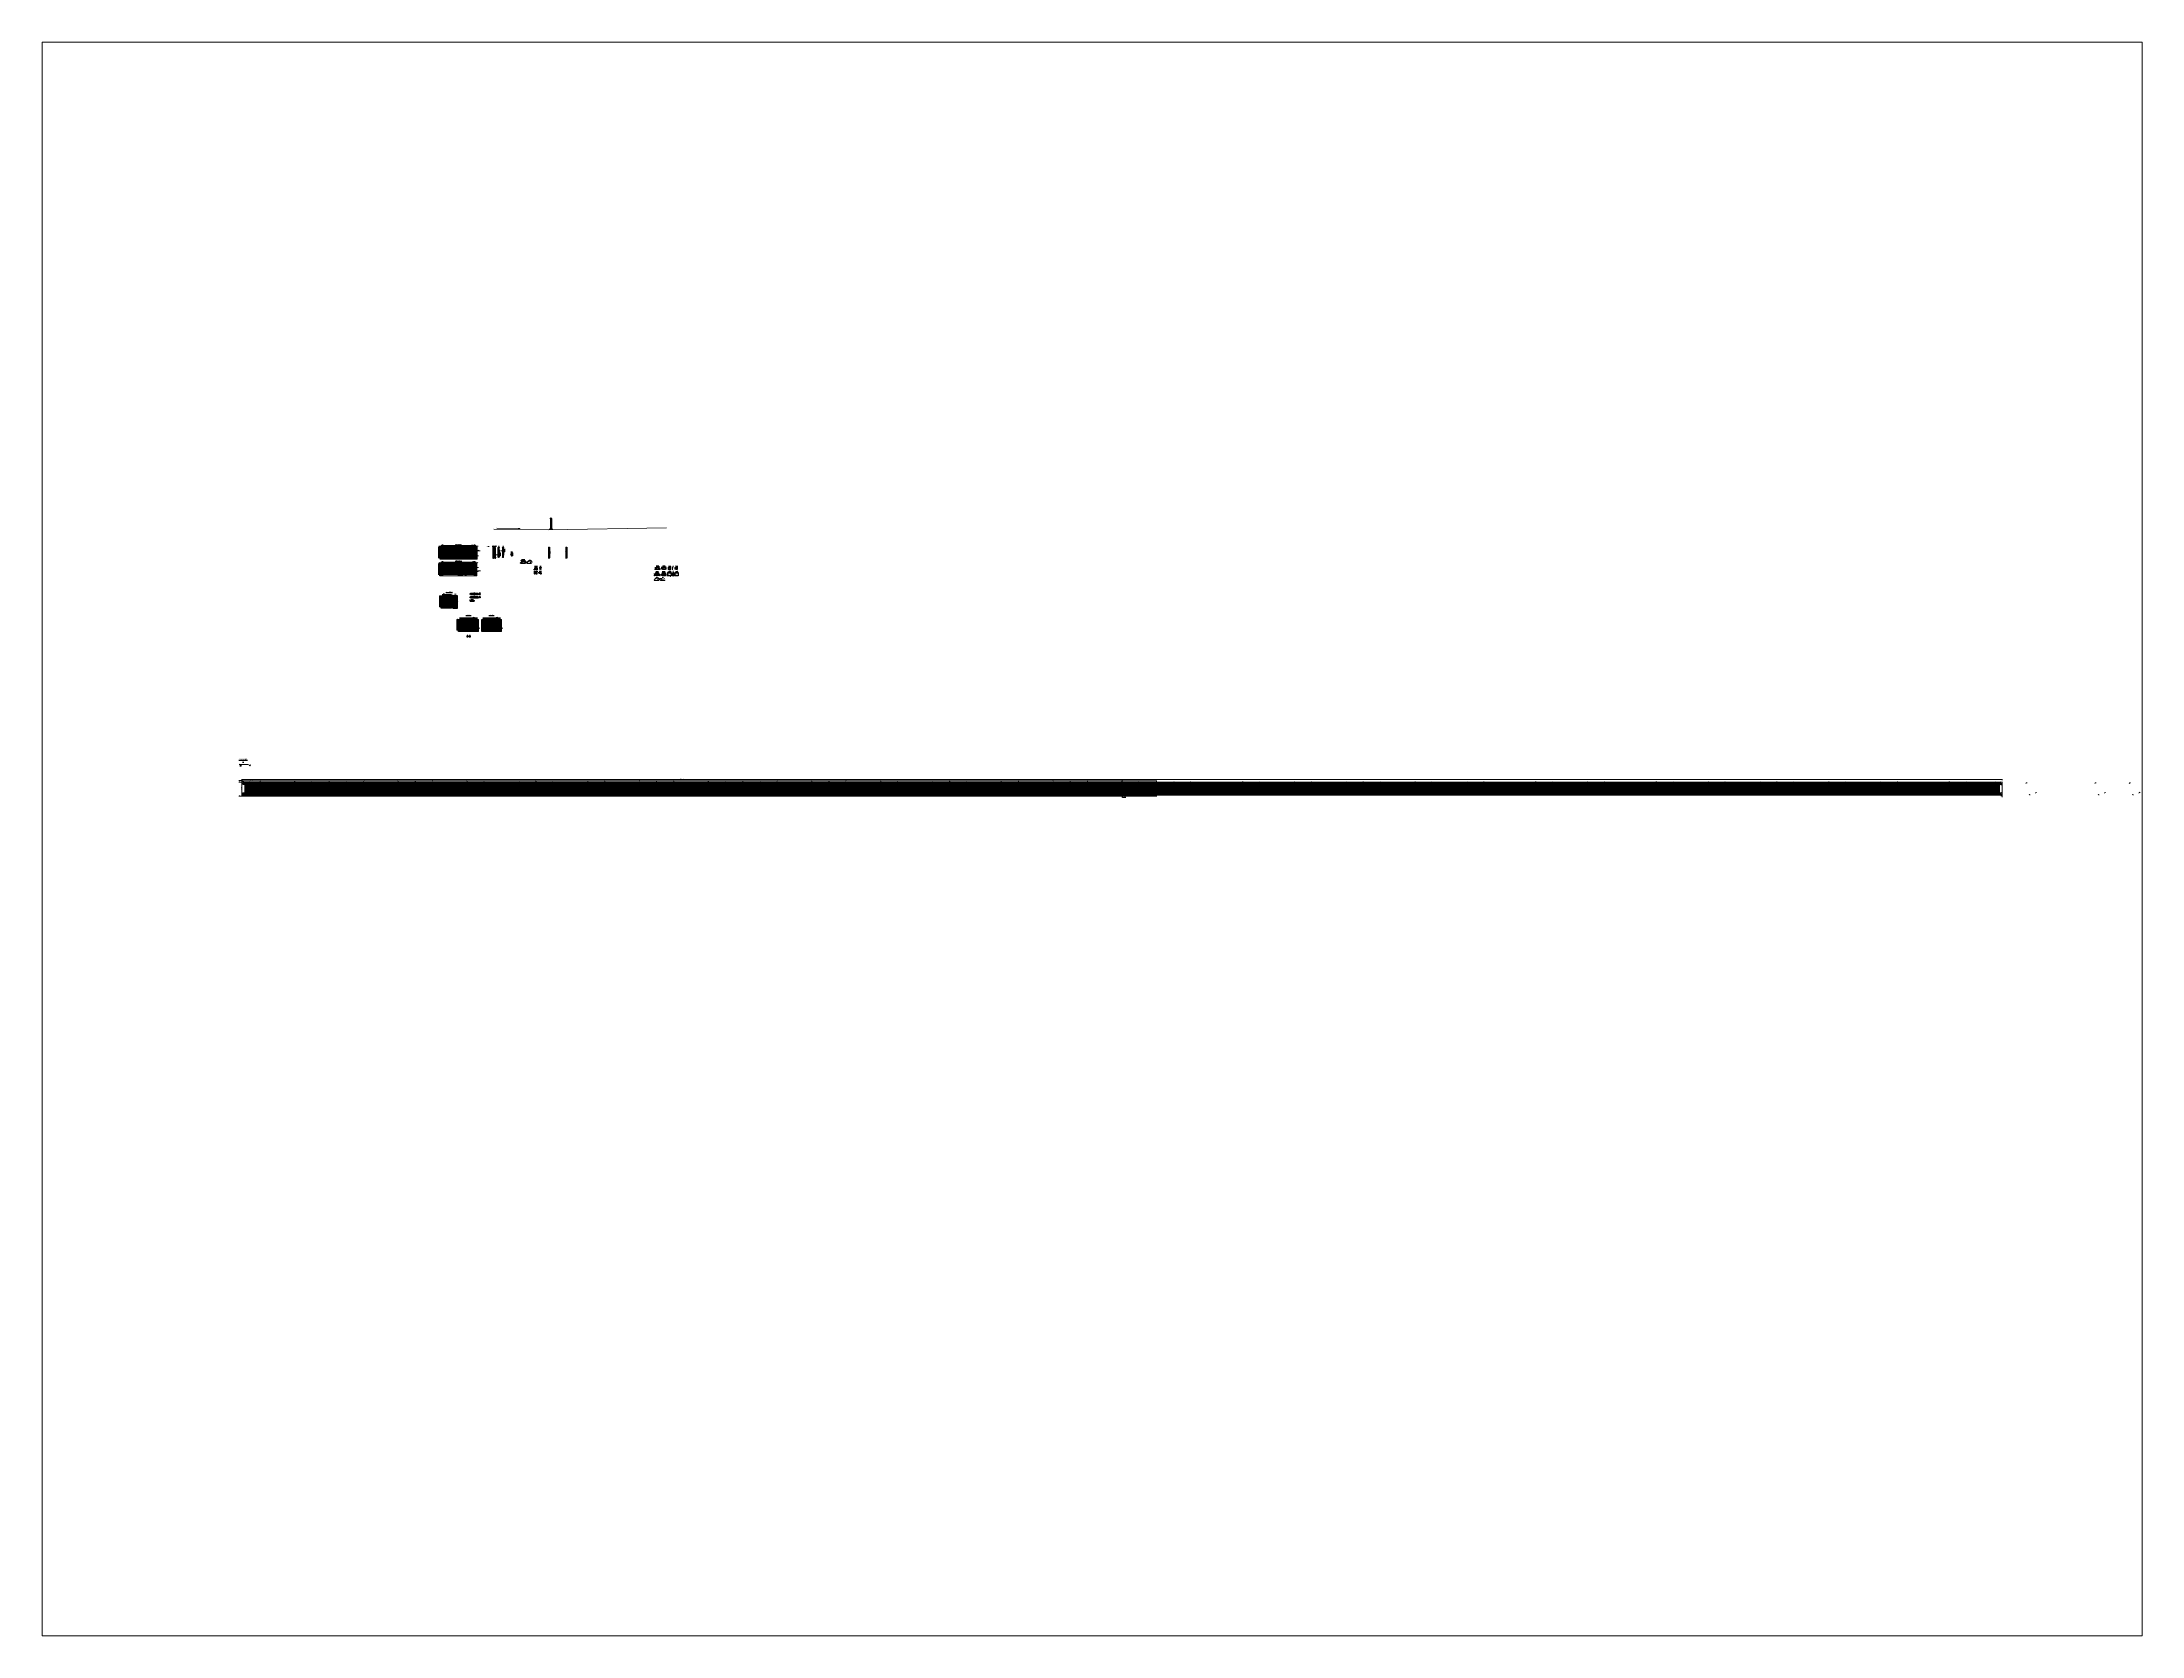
# Paper-space layout '布局2' of a CAD drawing. Header units: millimetres. Extents: x 26 to 231, y 20 to 176.
# The model-space entities are those that its viewports show. They can reach past a viewport. Long polylines and large blocks are cut down to what shows.
import ezdxf
from ezdxf.enums import TextEntityAlignment as Align

# ---------------------------------------------------------------- set-up
doc = ezdxf.new("R2010")
doc.units = ezdxf.units.MM
doc.linetypes.add('CENTER2', pattern=[28.575, 19.05, -3.175, 3.175, -3.175])
doc.linetypes.add('DASHED', pattern=[0.75, 0.5, -0.25])
doc.layers.get('Defpoints').update_dxf_attribs({"color": 8})
for name, color, linetype, lineweight in [('Dim', 4, 'Continuous', 15), ('中心线', 2, 'CENTER2', 15), ('文字', 7, 'Continuous', 15), ('标注线及字体', 2, 'Continuous', 15), ('粗线', 3, 'Continuous', 35), ('细实线', 4, 'Continuous', 15), ('虚线', 7, 'DASHED', 13), ('钢板粗线', 1, 'Continuous', 25), ('钢板细线', 6, 'Continuous', 15)]:
    doc.layers.add(name, color=color, linetype=linetype, lineweight=lineweight)
doc.layers.add('Text', color=8, linetype='Continuous')
doc.styles.add('111', font='', dxfattribs={"width": 0.7})
doc.styles.add('BM_Dim', font='', dxfattribs={"width": 0.85})
doc.styles.add('SMEDI', font='', dxfattribs={"width": 0.75})
doc.styles.get("Standard").update_dxf_attribs({"font": ''})
doc.styles.get('111').set_extended_font_data('仿宋_GB2312')
doc.styles.get('BM_Dim').set_extended_font_data('仿宋_GB2312')
doc.styles.get('SMEDI').set_extended_font_data('仿宋_GB2312')
doc.styles.get('Standard').set_extended_font_data('仿宋_GB2312')
doc.dimstyles.new('200', dxfattribs={"dimscale": 0, "dimtxt": 2.5, "dimasz": 1, "dimexe": 1, "dimexo": 1, "dimgap": 0.6, "dimtad": 1, "dimdec": 0, "dimdsep": 46, "dimtxsty": '111', "dimblk": 'OBLIQUE', "dimcen": 0, "dimclrd": 4, "dimclre": 4, "dimclrt": 4, "dimadec": 1, "dimazin": 2, "dimtfac": 1, "dimtdec": 0, "dimtix": 1, "dimtmove": 2, "dimatfit": 3, "dimfxl": 4, "dimfxlon": 1, "dimtolj": 1, "dimlwd": -1, "dimlwe": -1, "dimarcsym": 0})
doc.dimstyles.new('MSteel_1.0_1.0', dxfattribs={"dimtxt": 3, "dimasz": 1.2, "dimexe": 1, "dimexo": 1, "dimgap": 1, "dimtad": 3, "dimtoh": 1, "dimdec": 0, "dimzin": 0, "dimdsep": 46, "dimtxsty": 'Standard', "dimblk": 'ARCHTICK', "dimcen": 0.09, "dimclrd": 3, "dimclre": 3, "dimadec": 0, "dimazin": 0, "dimtfac": 1, "dimtdec": 4, "dimtofl": 0, "dimtmove": 0, "dimatfit": 3, "dimfxl": 1, "dimtolj": 1, "dimtzin": 0, "dimarcsym": 0})

# ---------------------------------------------------------------- blocks, each defined once
blk = doc.blocks.new('22')
at = {"layer": '细实线'}
blk.add_hatch(color=256, dxfattribs=at).paths.add_polyline_path([(5, 0, 1), (-5, 0, 1)])
blk.add_circle((0, 0), 5.04, dxfattribs=at)
blk = doc.blocks.new('_Oblique')
at = {"color": 0, "linetype": 'ByBlock', "lineweight": -2}
blk.add_line((-0.5, -0.5), (0.5, 0.5), dxfattribs=at)
blk = doc.blocks.new('*D18')
at = {"layer": 'Defpoints', "color": 0, "transparency": 16777216}
for p in [(10124, -29545), (10274, -29402), (10274, -29610)]:
    blk.add_point(p, dxfattribs=at)
at = {"layer": '细实线', "color": 4, "transparency": 16777216}
for p, q in [((10124, -29464), (10124, -29387)), ((10124, -29402), (10274, -29402)), ((10274, -29464), (10274, -29387))]:
    blk.add_line(p, q, dxfattribs=at)
at = {"layer": '细实线', "color": 4, "transparency": 16777216, "xscale": 15.38461538461539, "yscale": 15.38461538461539, "zscale": 15.38461538461539, "rotation": 180}
blk.add_blockref('_Oblique', (10124, -29402), dxfattribs=at)
at = {"layer": '细实线', "color": 4, "transparency": 16777216, "xscale": 15.38461538461539, "yscale": 15.38461538461539, "zscale": 15.38461538461539}
blk.add_blockref('_Oblique', (10274, -29402), dxfattribs=at)
at = {"layer": '细实线', "color": 4, "transparency": 16777216, "insert": (10199, -29375), "char_height": 38.5, "attachment_point": 5, "style": '111'}
blk.add_mtext('\\A1;150', dxfattribs=at)
blk = doc.blocks.new('*D19')
at = {"layer": 'Defpoints', "color": 0, "transparency": 16777216}
for p in [(9794, -30397), (9794, -30397), (9834, -30397), (9945, -30390), (14472, -29823)]:
    blk.add_point(p, dxfattribs=at)
at = {"layer": '细实线', "color": 4, "transparency": 16777216}
blk.add_line((9884, -30397), (9961, -30397), dxfattribs=at)
blk.add_arc((9794, -30397), 151, 0, 7, dxfattribs=at)
at = {"layer": '细实线', "color": 4, "transparency": 16777216, "xscale": 15.38461538461539, "yscale": 15.38461538461539, "zscale": 15.38461538461539}
for p, rotation in [((9944, -30378), 96.99999999999997), ((9946, -30397), 270)]:
    blk.add_blockref('_Oblique', p, dxfattribs=dict(at, rotation=rotation))
at = {"layer": '细实线', "color": 4, "transparency": 16777216, "insert": (9957, -30358), "char_height": 38.5, "attachment_point": 5, "rotation": 283.49301, "style": '111'}
blk.add_mtext('\\A1;7%%d', dxfattribs=at)
blk = doc.blocks.new('*D20')
at = {"layer": 'Defpoints', "color": 0, "transparency": 16777216}
for p in [(10274, -29402), (10274, -29610), (11974, -29619)]:
    blk.add_point(p, dxfattribs=at)
at = {"layer": '细实线', "color": 4, "transparency": 16777216}
for p, q in [((10274, -29464), (10274, -29387)), ((11974, -29402), (10274, -29402)), ((11974, -29464), (11974, -29387))]:
    blk.add_line(p, q, dxfattribs=at)
at = {"layer": '细实线', "color": 4, "transparency": 16777216, "xscale": 15.38461538461539, "yscale": 15.38461538461539, "zscale": 15.38461538461539, "rotation": 180}
blk.add_blockref('_Oblique', (10274, -29402), dxfattribs=at)
at = {"layer": '细实线', "color": 4, "transparency": 16777216, "xscale": 15.38461538461539, "yscale": 15.38461538461539, "zscale": 15.38461538461539}
blk.add_blockref('_Oblique', (11974, -29402), dxfattribs=at)
at = {"layer": '细实线', "color": 4, "transparency": 16777216, "insert": (11124, -29375), "char_height": 38.5, "attachment_point": 5, "style": '111'}
blk.add_mtext('\\A1;17×100', dxfattribs=at)
blk = doc.blocks.new('*D21')
at = {"layer": 'Defpoints', "color": 0, "transparency": 16777216}
for p in [(11974, -29402), (11974, -29610), (12124, -29545)]:
    blk.add_point(p, dxfattribs=at)
at = {"layer": '细实线', "color": 4, "transparency": 16777216}
for p, q in [((11974, -29464), (11974, -29387)), ((12124, -29402), (11974, -29402)), ((12124, -29464), (12124, -29387))]:
    blk.add_line(p, q, dxfattribs=at)
at = {"layer": '细实线', "color": 4, "transparency": 16777216, "xscale": 15.38461538461539, "yscale": 15.38461538461539, "zscale": 15.38461538461539, "rotation": 180}
blk.add_blockref('_Oblique', (11974, -29402), dxfattribs=at)
at = {"layer": '细实线', "color": 4, "transparency": 16777216, "xscale": 15.38461538461539, "yscale": 15.38461538461539, "zscale": 15.38461538461539}
blk.add_blockref('_Oblique', (12124, -29402), dxfattribs=at)
at = {"layer": '细实线', "color": 4, "transparency": 16777216, "insert": (12049, -29375), "char_height": 38.5, "attachment_point": 5, "style": '111'}
blk.add_mtext('\\A1;150', dxfattribs=at)
blk = doc.blocks.new('*D22')
at = {"layer": 'Defpoints', "color": 0, "transparency": 16777216}
for p in [(12124, -29545), (12274, -29402), (12274, -29610)]:
    blk.add_point(p, dxfattribs=at)
at = {"layer": '细实线', "color": 4, "transparency": 16777216}
for p, q in [((12124, -29464), (12124, -29387)), ((12124, -29402), (12274, -29402)), ((12274, -29464), (12274, -29387))]:
    blk.add_line(p, q, dxfattribs=at)
at = {"layer": '细实线', "color": 4, "transparency": 16777216, "xscale": 15.38461538461539, "yscale": 15.38461538461539, "zscale": 15.38461538461539, "rotation": 180}
blk.add_blockref('_Oblique', (12124, -29402), dxfattribs=at)
at = {"layer": '细实线', "color": 4, "transparency": 16777216, "xscale": 15.38461538461539, "yscale": 15.38461538461539, "zscale": 15.38461538461539}
blk.add_blockref('_Oblique', (12274, -29402), dxfattribs=at)
at = {"layer": '细实线', "color": 4, "transparency": 16777216, "insert": (12199, -29375), "char_height": 38.5, "attachment_point": 5, "style": '111'}
blk.add_mtext('\\A1;150', dxfattribs=at)
blk = doc.blocks.new('*D23')
at = {"layer": 'Defpoints', "color": 0, "transparency": 16777216}
for p in [(12274, -29402), (12274, -29610), (13974, -29619)]:
    blk.add_point(p, dxfattribs=at)
at = {"layer": '细实线', "color": 4, "transparency": 16777216}
for p, q in [((12274, -29464), (12274, -29387)), ((13974, -29402), (12274, -29402)), ((13974, -29464), (13974, -29387))]:
    blk.add_line(p, q, dxfattribs=at)
at = {"layer": '细实线', "color": 4, "transparency": 16777216, "xscale": 15.38461538461539, "yscale": 15.38461538461539, "zscale": 15.38461538461539, "rotation": 180}
blk.add_blockref('_Oblique', (12274, -29402), dxfattribs=at)
at = {"layer": '细实线', "color": 4, "transparency": 16777216, "xscale": 15.38461538461539, "yscale": 15.38461538461539, "zscale": 15.38461538461539}
blk.add_blockref('_Oblique', (13974, -29402), dxfattribs=at)
at = {"layer": '细实线', "color": 4, "transparency": 16777216, "insert": (13124, -29375), "char_height": 38.5, "attachment_point": 5, "style": '111'}
blk.add_mtext('\\A1;17×100', dxfattribs=at)
blk = doc.blocks.new('*D24')
at = {"layer": 'Defpoints', "color": 0, "transparency": 16777216}
for p in [(13974, -29402), (13974, -29610), (14124, -29545)]:
    blk.add_point(p, dxfattribs=at)
at = {"layer": '细实线', "color": 4, "transparency": 16777216}
for p, q in [((13974, -29464), (13974, -29387)), ((14124, -29402), (13974, -29402)), ((14124, -29464), (14124, -29387))]:
    blk.add_line(p, q, dxfattribs=at)
at = {"layer": '细实线', "color": 4, "transparency": 16777216, "xscale": 15.38461538461539, "yscale": 15.38461538461539, "zscale": 15.38461538461539, "rotation": 180}
blk.add_blockref('_Oblique', (13974, -29402), dxfattribs=at)
at = {"layer": '细实线', "color": 4, "transparency": 16777216, "xscale": 15.38461538461539, "yscale": 15.38461538461539, "zscale": 15.38461538461539}
blk.add_blockref('_Oblique', (14124, -29402), dxfattribs=at)
at = {"layer": '细实线', "color": 4, "transparency": 16777216, "insert": (14049, -29375), "char_height": 38.5, "attachment_point": 5, "style": '111'}
blk.add_mtext('\\A1;150', dxfattribs=at)
blk = doc.blocks.new('*D25')
at = {"layer": 'Defpoints', "color": 0, "transparency": 16777216}
for p in [(10124, -29545), (12124, -29305), (12124, -29545)]:
    blk.add_point(p, dxfattribs=at)
at = {"layer": '细实线', "color": 4, "transparency": 16777216}
for p, q in [((10124, -29367), (10124, -29290)), ((10124, -29305), (12124, -29305)), ((12124, -29367), (12124, -29290))]:
    blk.add_line(p, q, dxfattribs=at)
at = {"layer": '细实线', "color": 4, "transparency": 16777216, "xscale": 15.38461538461539, "yscale": 15.38461538461539, "zscale": 15.38461538461539, "rotation": 180}
blk.add_blockref('_Oblique', (10124, -29305), dxfattribs=at)
at = {"layer": '细实线', "color": 4, "transparency": 16777216, "xscale": 15.38461538461539, "yscale": 15.38461538461539, "zscale": 15.38461538461539}
blk.add_blockref('_Oblique', (12124, -29305), dxfattribs=at)
at = {"layer": '细实线', "color": 4, "transparency": 16777216, "insert": (11124, -29278), "char_height": 38.5, "attachment_point": 5, "style": '111'}
blk.add_mtext('\\A1;2000', dxfattribs=at)
blk = doc.blocks.new('*D26')
at = {"layer": 'Defpoints', "color": 0, "transparency": 16777216}
for p in [(12124, -29305), (12124, -29545), (14124, -29545)]:
    blk.add_point(p, dxfattribs=at)
at = {"layer": '细实线', "color": 4, "transparency": 16777216}
for p, q in [((12124, -29367), (12124, -29290)), ((14124, -29305), (12124, -29305)), ((14124, -29367), (14124, -29290))]:
    blk.add_line(p, q, dxfattribs=at)
at = {"layer": '细实线', "color": 4, "transparency": 16777216, "xscale": 15.38461538461539, "yscale": 15.38461538461539, "zscale": 15.38461538461539, "rotation": 180}
blk.add_blockref('_Oblique', (12124, -29305), dxfattribs=at)
at = {"layer": '细实线', "color": 4, "transparency": 16777216, "xscale": 15.38461538461539, "yscale": 15.38461538461539, "zscale": 15.38461538461539}
blk.add_blockref('_Oblique', (14124, -29305), dxfattribs=at)
at = {"layer": '细实线', "color": 4, "transparency": 16777216, "insert": (13124, -29278), "char_height": 38.5, "attachment_point": 5, "style": '111'}
blk.add_mtext('\\A1;2000', dxfattribs=at)
blk = doc.blocks.new('*D27')
at = {"layer": 'Defpoints', "color": 0, "transparency": 16777216}
for p in [(9884, -29599), (10011, -29491), (10011, -29599)]:
    blk.add_point(p, dxfattribs=at)
at = {"layer": '细实线', "color": 4, "transparency": 16777216}
for p, q in [((9946, -29491), (9869, -29491)), ((9946, -29599), (9869, -29599)), ((9884, -29491), (9884, -29599))]:
    blk.add_line(p, q, dxfattribs=at)
at = {"layer": '细实线', "color": 4, "transparency": 16777216, "xscale": 15.38461538461539, "yscale": 15.38461538461539, "zscale": 15.38461538461539}
for p, rotation in [((9884, -29491), 90), ((9884, -29599), 270)]:
    blk.add_blockref('_Oblique', p, dxfattribs=dict(at, rotation=rotation))
at = {"layer": '细实线', "color": 4, "transparency": 16777216, "insert": (9857, -29545), "char_height": 38.5, "attachment_point": 5, "rotation": 90, "style": '111'}
blk.add_mtext('\\A1;108', dxfattribs=at)
blk = doc.blocks.new('*D28')
at = {"layer": 'Defpoints', "color": 0, "transparency": 16777216}
for p in [(9884, -30603), (9997, -30603), (10011, -29599)]:
    blk.add_point(p, dxfattribs=at)
at = {"layer": '细实线', "color": 4, "transparency": 16777216}
for p, q in [((9946, -29599), (9869, -29599)), ((9946, -30603), (9869, -30603)), ((9884, -29599), (9884, -30603))]:
    blk.add_line(p, q, dxfattribs=at)
at = {"layer": '细实线', "color": 4, "transparency": 16777216, "xscale": 15.38461538461539, "yscale": 15.38461538461539, "zscale": 15.38461538461539}
for p, rotation in [((9884, -29599), 90), ((9884, -30603), 270)]:
    blk.add_blockref('_Oblique', p, dxfattribs=dict(at, rotation=rotation))
at = {"layer": '细实线', "color": 4, "transparency": 16777216, "insert": (9857, -30101), "char_height": 38.5, "attachment_point": 5, "rotation": 90, "style": '111'}
blk.add_mtext('\\A1;1004', dxfattribs=at)
blk = doc.blocks.new('*D29')
at = {"layer": 'Defpoints', "color": 0, "transparency": 16777216}
for p in [(9884, -30687), (9997, -30603), (9997, -30687)]:
    blk.add_point(p, dxfattribs=at)
at = {"layer": '细实线', "color": 4, "transparency": 16777216}
for p, q in [((9946, -30603), (9869, -30603)), ((9946, -30687), (9869, -30687)), ((9884, -30603), (9884, -30687))]:
    blk.add_line(p, q, dxfattribs=at)
at = {"layer": '细实线', "color": 4, "transparency": 16777216, "xscale": 15.38461538461539, "yscale": 15.38461538461539, "zscale": 15.38461538461539}
for p, rotation in [((9884, -30603), 90), ((9884, -30687), 270)]:
    blk.add_blockref('_Oblique', p, dxfattribs=dict(at, rotation=rotation))
at = {"layer": '细实线', "color": 4, "transparency": 16777216, "insert": (9857, -30645), "char_height": 38.5, "attachment_point": 5, "rotation": 90, "style": '111'}
blk.add_mtext('\\A1;84', dxfattribs=at)
blk = doc.blocks.new('*D30')
at = {"layer": 'Defpoints', "color": 0, "transparency": 16777216}
for p in [(9884, -30745), (9997, -30687), (9997, -30745)]:
    blk.add_point(p, dxfattribs=at)
at = {"layer": '细实线', "color": 4, "transparency": 16777216}
for p, q in [((9946, -30687), (9869, -30687)), ((9946, -30745), (9869, -30745)), ((9884, -30687), (9884, -30745))]:
    blk.add_line(p, q, dxfattribs=at)
at = {"layer": '细实线', "color": 4, "transparency": 16777216, "xscale": 15.38461538461539, "yscale": 15.38461538461539, "zscale": 15.38461538461539}
for p, rotation in [((9884, -30687), 90), ((9884, -30745), 270)]:
    blk.add_blockref('_Oblique', p, dxfattribs=dict(at, rotation=rotation))
at = {"layer": '细实线', "color": 4, "transparency": 16777216, "insert": (9857, -30716), "char_height": 38.5, "attachment_point": 5, "rotation": 90, "style": '111'}
blk.add_mtext('\\A1;58', dxfattribs=at)
blk = doc.blocks.new('*D31')
at = {"layer": 'Defpoints', "color": 0, "transparency": 16777216}
for p in [(9800, -30745), (9997, -29491), (9997, -30745)]:
    blk.add_point(p, dxfattribs=at)
at = {"layer": '细实线', "color": 4, "transparency": 16777216}
for p, q in [((9861, -29491), (9784, -29491)), ((9861, -30745), (9784, -30745)), ((9800, -29491), (9800, -30745))]:
    blk.add_line(p, q, dxfattribs=at)
at = {"layer": '细实线', "color": 4, "transparency": 16777216, "xscale": 15.38461538461539, "yscale": 15.38461538461539, "zscale": 15.38461538461539}
for p, rotation in [((9800, -29491), 90), ((9800, -30745), 270)]:
    blk.add_blockref('_Oblique', p, dxfattribs=dict(at, rotation=rotation))
at = {"layer": '细实线', "color": 4, "transparency": 16777216, "insert": (9773, -30118), "char_height": 38.5, "attachment_point": 5, "rotation": 90, "style": '111'}
blk.add_mtext('\\A1;1254', dxfattribs=at)
blk = doc.blocks.new('*D32')
at = {"layer": 'Defpoints', "color": 0, "transparency": 16777216}
for p in [(16142, -30745), (16317, -30645), (16317, -30745)]:
    blk.add_point(p, dxfattribs=at)
at = {"layer": '细实线', "color": 4, "transparency": 16777216}
for p, q in [((16181, -30645), (16132, -30645)), ((16181, -30745), (16132, -30745)), ((16142, -30645), (16142, -30745))]:
    blk.add_line(p, q, dxfattribs=at)
at = {"layer": '细实线', "color": 4, "transparency": 16777216, "xscale": 9.765625000000012, "yscale": 9.765625000000012, "zscale": 9.765625000000012}
for p, rotation in [((16142, -30645), 90), ((16142, -30745), 270)]:
    blk.add_blockref('_Oblique', p, dxfattribs=dict(at, rotation=rotation))
at = {"layer": '细实线', "color": 4, "transparency": 16777216, "insert": (16124, -30695), "char_height": 24.4, "attachment_point": 5, "rotation": 90, "style": '111'}
blk.add_mtext('\\A1;100', dxfattribs=at)
blk = doc.blocks.new('*D33')
at = {"layer": 'Defpoints', "color": 0, "transparency": 16777216}
for p in [(16263, -30507), (16371, -30390), (16371, -30516)]:
    blk.add_point(p, dxfattribs=at)
at = {"layer": '细实线', "color": 4, "transparency": 16777216}
for p, q in [((16263, -30429), (16263, -30381)), ((16263, -30390), (16371, -30390)), ((16371, -30429), (16371, -30381))]:
    blk.add_line(p, q, dxfattribs=at)
at = {"layer": '细实线', "color": 4, "transparency": 16777216, "xscale": 9.765625000000012, "yscale": 9.765625000000012, "zscale": 9.765625000000012, "rotation": 180}
blk.add_blockref('_Oblique', (16263, -30390), dxfattribs=at)
at = {"layer": '细实线', "color": 4, "transparency": 16777216, "xscale": 9.765625000000012, "yscale": 9.765625000000012, "zscale": 9.765625000000012}
blk.add_blockref('_Oblique', (16371, -30390), dxfattribs=at)
at = {"layer": '细实线', "color": 4, "transparency": 16777216, "insert": (16317, -30372), "char_height": 24.4, "attachment_point": 5, "style": '111'}
blk.add_mtext('\\A1;D108', dxfattribs=at)
blk = doc.blocks.new('*D34')
at = {"layer": 'Defpoints', "color": 0, "transparency": 16777216}
for p in [(16142, -29545), (16317, -29545), (16317, -30645)]:
    blk.add_point(p, dxfattribs=at)
at = {"layer": '细实线', "color": 4, "transparency": 16777216}
for p, q in [((16181, -29545), (16132, -29545)), ((16181, -30645), (16132, -30645)), ((16142, -30645), (16142, -29545))]:
    blk.add_line(p, q, dxfattribs=at)
at = {"layer": '细实线', "color": 4, "transparency": 16777216, "xscale": 9.765625000000012, "yscale": 9.765625000000012, "zscale": 9.765625000000012}
for p, rotation in [((16142, -29545), 90), ((16142, -30645), 270)]:
    blk.add_blockref('_Oblique', p, dxfattribs=dict(at, rotation=rotation))
at = {"layer": '细实线', "color": 4, "transparency": 16777216, "insert": (16124, -30095), "char_height": 24.4, "attachment_point": 5, "rotation": 90, "style": '111'}
blk.add_mtext('\\A1;1100', dxfattribs=at)
blk = doc.blocks.new('*D35')
at = {"layer": 'Defpoints', "color": 0, "transparency": 16777216}
for p in [(16142, -29491), (16317, -29491), (16317, -29545)]:
    blk.add_point(p, dxfattribs=at)
at = {"layer": '细实线', "color": 4, "transparency": 16777216}
for p, q in [((16181, -29491), (16132, -29491)), ((16181, -29545), (16132, -29545)), ((16142, -29545), (16142, -29491))]:
    blk.add_line(p, q, dxfattribs=at)
at = {"layer": '细实线', "color": 4, "transparency": 16777216, "xscale": 9.765625000000012, "yscale": 9.765625000000012, "zscale": 9.765625000000012}
for p, rotation in [((16142, -29491), 90), ((16142, -29545), 270)]:
    blk.add_blockref('_Oblique', p, dxfattribs=dict(at, rotation=rotation))
at = {"layer": '细实线', "color": 4, "transparency": 16777216, "insert": (16124, -29518), "char_height": 24.4, "attachment_point": 5, "rotation": 90, "style": '111'}
blk.add_mtext('\\A1;54', dxfattribs=at)
blk = doc.blocks.new('*D36')
at = {"layer": 'Defpoints', "color": 0, "transparency": 16777216}
for p in [(16094, -29491), (16263, -30745), (16317, -29491)]:
    blk.add_point(p, dxfattribs=at)
at = {"layer": '细实线', "color": 4, "transparency": 16777216}
for p, q in [((16133, -29491), (16084, -29491)), ((16133, -30745), (16084, -30745)), ((16094, -30745), (16094, -29491))]:
    blk.add_line(p, q, dxfattribs=at)
at = {"layer": '细实线', "color": 4, "transparency": 16777216, "xscale": 9.765625000000012, "yscale": 9.765625000000012, "zscale": 9.765625000000012}
for p, rotation in [((16094, -29491), 90), ((16094, -30745), 270)]:
    blk.add_blockref('_Oblique', p, dxfattribs=dict(at, rotation=rotation))
at = {"layer": '细实线', "color": 4, "transparency": 16777216, "insert": (16075, -30118), "char_height": 24.4, "attachment_point": 5, "rotation": 90, "style": '111'}
blk.add_mtext('\\A1;1254', dxfattribs=at)
blk = doc.blocks.new('*D37')
at = {"layer": 'Defpoints', "color": 0, "transparency": 16777216}
for p in [(16317, -29545), (16361, -29513)]:
    blk.add_point(p, dxfattribs=at)
at = {"layer": '细实线', "color": 4, "transparency": 16777216}
blk.add_line((16317, -29545), (16361, -29513), dxfattribs=at)
at = {"layer": '细实线', "color": 4, "transparency": 16777216, "xscale": 9.765625000000012, "yscale": 9.765625000000012, "zscale": 9.765625000000012, "rotation": 35.5381207675841}
blk.add_blockref('_Oblique', (16361, -29513), dxfattribs=at)
at = {"layer": '细实线', "color": 4, "transparency": 16777216, "insert": (16383, -29498), "char_height": 24.4, "attachment_point": 5, "rotation": 35.53812, "style": '111'}
blk.add_mtext('\\A1;R54', dxfattribs=at)
blk = doc.blocks.new('*D38')
at = {"layer": 'Defpoints', "color": 0, "transparency": 16777216}
for p in [(16317, -30645), (16330, -30605)]:
    blk.add_point(p, dxfattribs=at)
at = {"layer": '细实线', "color": 4, "transparency": 16777216}
blk.add_line((16317, -30645), (16330, -30605), dxfattribs=at)
at = {"layer": '细实线', "color": 4, "transparency": 16777216, "xscale": 9.765625000000012, "yscale": 9.765625000000012, "zscale": 9.765625000000012, "rotation": 71.623337838508}
blk.add_blockref('_Oblique', (16330, -30605), dxfattribs=at)
at = {"layer": '细实线', "color": 4, "transparency": 16777216, "insert": (16338, -30582), "char_height": 24.4, "attachment_point": 5, "rotation": 71.62334, "style": '111'}
blk.add_mtext('\\A1;R42', dxfattribs=at)
blk = doc.blocks.new('*D39')
at = {"layer": 'Defpoints', "color": 0, "transparency": 16777216}
for p in [(16263, -30484), (16271, -30455), (16271, -30484)]:
    blk.add_point(p, dxfattribs=at)
at = {"layer": '细实线', "color": 4, "transparency": 16777216}
for p, q in [((16263, -30455), (16253, -30455)), ((16263, -30474), (16263, -30445)), ((16263, -30455), (16271, -30455)), ((16271, -30474), (16271, -30445)), ((16271, -30455), (16281, -30455))]:
    blk.add_line(p, q, dxfattribs=at)
at = {"layer": '细实线', "color": 4, "transparency": 16777216, "xscale": 9.765625000000012, "yscale": 9.765625000000012, "zscale": 9.765625000000012}
blk.add_blockref('_Oblique', (16263, -30455), dxfattribs=at)
at = {"layer": '细实线', "color": 4, "transparency": 16777216, "xscale": 9.765625000000012, "yscale": 9.765625000000012, "zscale": 9.765625000000012, "rotation": 180}
blk.add_blockref('_Oblique', (16271, -30455), dxfattribs=at)
at = {"layer": '细实线', "color": 4, "transparency": 16777216, "insert": (16267, -30436), "char_height": 24.4, "attachment_point": 5, "style": '111'}
blk.add_mtext('\\A1;8', dxfattribs=at)
blk = doc.blocks.new('*D40')
at = {"layer": 'Defpoints', "color": 0, "transparency": 16777216}
for p in [(16271, -30484), (16363, -30455), (16363, -30484)]:
    blk.add_point(p, dxfattribs=at)
at = {"layer": '细实线', "color": 4, "transparency": 16777216}
for p, q in [((16271, -30474), (16271, -30445)), ((16271, -30455), (16363, -30455)), ((16363, -30474), (16363, -30445))]:
    blk.add_line(p, q, dxfattribs=at)
at = {"layer": '细实线', "color": 4, "transparency": 16777216, "xscale": 9.765625000000012, "yscale": 9.765625000000012, "zscale": 9.765625000000012, "rotation": 180}
blk.add_blockref('_Oblique', (16271, -30455), dxfattribs=at)
at = {"layer": '细实线', "color": 4, "transparency": 16777216, "xscale": 9.765625000000012, "yscale": 9.765625000000012, "zscale": 9.765625000000012}
blk.add_blockref('_Oblique', (16363, -30455), dxfattribs=at)
at = {"layer": '细实线', "color": 4, "transparency": 16777216, "insert": (16317, -30436), "char_height": 24.4, "attachment_point": 5, "style": '111'}
blk.add_mtext('\\A1;D92', dxfattribs=at)
blk = doc.blocks.new('*D41')
at = {"layer": 'Defpoints', "color": 0, "transparency": 16777216}
for p in [(16363, -30484), (16371, -30455), (16371, -30484)]:
    blk.add_point(p, dxfattribs=at)
at = {"layer": '细实线', "color": 4, "transparency": 16777216}
for p, q in [((16363, -30455), (16353, -30455)), ((16363, -30474), (16363, -30445)), ((16363, -30455), (16371, -30455)), ((16371, -30474), (16371, -30445)), ((16371, -30455), (16381, -30455))]:
    blk.add_line(p, q, dxfattribs=at)
at = {"layer": '细实线', "color": 4, "transparency": 16777216, "xscale": 9.765625000000012, "yscale": 9.765625000000012, "zscale": 9.765625000000012}
blk.add_blockref('_Oblique', (16363, -30455), dxfattribs=at)
at = {"layer": '细实线', "color": 4, "transparency": 16777216, "xscale": 9.765625000000012, "yscale": 9.765625000000012, "zscale": 9.765625000000012, "rotation": 180}
blk.add_blockref('_Oblique', (16371, -30455), dxfattribs=at)
at = {"layer": '细实线', "color": 4, "transparency": 16777216, "insert": (16367, -30436), "char_height": 24.4, "attachment_point": 5, "style": '111'}
blk.add_mtext('\\A1;8', dxfattribs=at)
blk = doc.blocks.new('*D42')
at = {"layer": 'Defpoints', "color": 0, "transparency": 16777216}
for p in [(16710, -30645), (16816, -30635), (16816, -30645)]:
    blk.add_point(p, dxfattribs=at)
at = {"layer": '细实线', "color": 4, "transparency": 16777216}
for p, q in [((16749, -30635), (16701, -30635)), ((16749, -30645), (16701, -30645)), ((16710, -30635), (16710, -30625)), ((16710, -30635), (16710, -30645)), ((16710, -30645), (16710, -30654))]:
    blk.add_line(p, q, dxfattribs=at)
at = {"layer": '细实线', "color": 4, "transparency": 16777216, "xscale": 9.765625000000012, "yscale": 9.765625000000012, "zscale": 9.765625000000012}
for p, rotation in [((16710, -30635), 270), ((16710, -30645), 90)]:
    blk.add_blockref('_Oblique', p, dxfattribs=dict(at, rotation=rotation))
at = {"layer": '细实线', "color": 4, "transparency": 16777216, "insert": (16692, -30640), "char_height": 24.4, "attachment_point": 5, "rotation": 90, "style": '111'}
blk.add_mtext('\\A1;10', dxfattribs=at)
blk = doc.blocks.new('*D43')
at = {"layer": 'Defpoints', "color": 0, "transparency": 16777216}
for p in [(16710, -30635), (16751, -30338), (16816, -30635)]:
    blk.add_point(p, dxfattribs=at)
at = {"layer": '细实线', "color": 4, "transparency": 16777216}
for p, q in [((16742, -30338), (16701, -30338)), ((16749, -30635), (16701, -30635)), ((16710, -30338), (16710, -30635))]:
    blk.add_line(p, q, dxfattribs=at)
at = {"layer": '细实线', "color": 4, "transparency": 16777216, "xscale": 9.765625000000012, "yscale": 9.765625000000012, "zscale": 9.765625000000012}
for p, rotation in [((16710, -30338), 90), ((16710, -30635), 270)]:
    blk.add_blockref('_Oblique', p, dxfattribs=dict(at, rotation=rotation))
at = {"layer": '细实线', "color": 4, "transparency": 16777216, "insert": (16692, -30486), "char_height": 24.4, "attachment_point": 5, "rotation": 90, "style": '111'}
blk.add_mtext('\\A1;297', dxfattribs=at)
blk = doc.blocks.new('*D44')
at = {"layer": 'Defpoints', "color": 0, "transparency": 16777216}
for p in [(16710, -29605), (16751, -30338), (16816, -29605)]:
    blk.add_point(p, dxfattribs=at)
at = {"layer": '细实线', "color": 4, "transparency": 16777216}
for p, q in [((16749, -29605), (16701, -29605)), ((16742, -30338), (16701, -30338)), ((16710, -30338), (16710, -29605))]:
    blk.add_line(p, q, dxfattribs=at)
at = {"layer": '细实线', "color": 4, "transparency": 16777216, "xscale": 9.765625000000012, "yscale": 9.765625000000012, "zscale": 9.765625000000012}
for p, rotation in [((16710, -29605), 90), ((16710, -30338), 270)]:
    blk.add_blockref('_Oblique', p, dxfattribs=dict(at, rotation=rotation))
at = {"layer": '细实线', "color": 4, "transparency": 16777216, "insert": (16692, -29971), "char_height": 24.4, "attachment_point": 5, "rotation": 90, "style": '111'}
blk.add_mtext('\\A1;733', dxfattribs=at)
blk = doc.blocks.new('*D45')
at = {"layer": 'Defpoints', "color": 0, "transparency": 16777216}
for p in [(16710, -29545), (16816, -29545), (16816, -29605)]:
    blk.add_point(p, dxfattribs=at)
at = {"layer": '细实线', "color": 4, "transparency": 16777216}
for p, q in [((16749, -29545), (16701, -29545)), ((16749, -29605), (16701, -29605)), ((16710, -29605), (16710, -29545))]:
    blk.add_line(p, q, dxfattribs=at)
at = {"layer": '细实线', "color": 4, "transparency": 16777216, "xscale": 9.765625000000012, "yscale": 9.765625000000012, "zscale": 9.765625000000012}
for p, rotation in [((16710, -29545), 90), ((16710, -29605), 270)]:
    blk.add_blockref('_Oblique', p, dxfattribs=dict(at, rotation=rotation))
at = {"layer": '细实线', "color": 4, "transparency": 16777216, "insert": (16692, -29575), "char_height": 24.4, "attachment_point": 5, "rotation": 90, "style": '111'}
blk.add_mtext('\\A1;60', dxfattribs=at)
blk = doc.blocks.new('*D46')
at = {"layer": 'Defpoints', "color": 0, "transparency": 16777216}
for p in [(16816, -30162), (16816, -30233), (16999, -30233)]:
    blk.add_point(p, dxfattribs=at)
at = {"layer": '细实线', "color": 4, "transparency": 16777216}
for p, q in [((16960, -30162), (17009, -30162)), ((16960, -30233), (17009, -30233)), ((16999, -30162), (16999, -30233))]:
    blk.add_line(p, q, dxfattribs=at)
at = {"layer": '细实线', "color": 4, "transparency": 16777216, "xscale": 9.765625000000012, "yscale": 9.765625000000012, "zscale": 9.765625000000012}
for p, rotation in [((16999, -30162), 90), ((16999, -30233), 270)]:
    blk.add_blockref('_Oblique', p, dxfattribs=dict(at, rotation=rotation))
at = {"layer": '细实线', "color": 4, "transparency": 16777216, "insert": (16981, -30197), "char_height": 24.4, "attachment_point": 5, "rotation": 90, "style": '111'}
blk.add_mtext('\\A1;71', dxfattribs=at)
blk = doc.blocks.new('*D47')
at = {"layer": 'Defpoints', "color": 0, "transparency": 16777216}
for p in [(16816, -30233), (16816, -30308), (16999, -30308)]:
    blk.add_point(p, dxfattribs=at)
at = {"layer": '细实线', "color": 4, "transparency": 16777216}
for p, q in [((16960, -30233), (17009, -30233)), ((16960, -30308), (17009, -30308)), ((16999, -30233), (16999, -30308))]:
    blk.add_line(p, q, dxfattribs=at)
at = {"layer": '细实线', "color": 4, "transparency": 16777216, "xscale": 9.765625000000012, "yscale": 9.765625000000012, "zscale": 9.765625000000012}
for p, rotation in [((16999, -30233), 90), ((16999, -30308), 270)]:
    blk.add_blockref('_Oblique', p, dxfattribs=dict(at, rotation=rotation))
at = {"layer": '细实线', "color": 4, "transparency": 16777216, "insert": (16981, -30271), "char_height": 24.4, "attachment_point": 5, "rotation": 90, "style": '111'}
blk.add_mtext('\\A1;75', dxfattribs=at)
blk = doc.blocks.new('*D48')
at = {"layer": 'Defpoints', "color": 0, "transparency": 16777216}
for p in [(16816, -30308), (16881, -30338), (16944, -30338)]:
    blk.add_point(p, dxfattribs=at)
at = {"layer": '细实线', "color": 4, "transparency": 16777216}
for p, q in [((16905, -30308), (16954, -30308)), ((16905, -30338), (16954, -30338)), ((16944, -30308), (16944, -30299)), ((16944, -30308), (16944, -30338)), ((16944, -30338), (16944, -30348))]:
    blk.add_line(p, q, dxfattribs=at)
at = {"layer": '细实线', "color": 4, "transparency": 16777216, "xscale": 9.765625000000012, "yscale": 9.765625000000012, "zscale": 9.765625000000012}
for p, rotation in [((16944, -30308), 270), ((16944, -30338), 90)]:
    blk.add_blockref('_Oblique', p, dxfattribs=dict(at, rotation=rotation))
at = {"layer": '细实线', "color": 4, "transparency": 16777216, "insert": (16926, -30323), "char_height": 24.4, "attachment_point": 5, "rotation": 90, "style": '111'}
blk.add_mtext('\\A1;30', dxfattribs=at)
blk = doc.blocks.new('*D49')
at = {"layer": 'Defpoints', "color": 0, "transparency": 16777216}
for p in [(16816, -30393), (16816, -30496), (16999, -30496)]:
    blk.add_point(p, dxfattribs=at)
at = {"layer": '细实线', "color": 4, "transparency": 16777216}
for p, q in [((16960, -30393), (17009, -30393)), ((16960, -30496), (17009, -30496)), ((16999, -30393), (16999, -30496))]:
    blk.add_line(p, q, dxfattribs=at)
at = {"layer": '细实线', "color": 4, "transparency": 16777216, "xscale": 9.765625000000012, "yscale": 9.765625000000012, "zscale": 9.765625000000012}
for p, rotation in [((16999, -30393), 90), ((16999, -30496), 270)]:
    blk.add_blockref('_Oblique', p, dxfattribs=dict(at, rotation=rotation))
at = {"layer": '细实线', "color": 4, "transparency": 16777216, "insert": (16981, -30444), "char_height": 24.4, "attachment_point": 5, "rotation": 90, "style": '111'}
blk.add_mtext('\\A1;103', dxfattribs=at)
blk = doc.blocks.new('*D50')
at = {"layer": 'Defpoints', "color": 0, "transparency": 16777216}
for p in [(16816, -30393), (16881, -30338), (16944, -30393)]:
    blk.add_point(p, dxfattribs=at)
at = {"layer": '细实线', "color": 4, "transparency": 16777216}
for p, q in [((16905, -30338), (16954, -30338)), ((16905, -30393), (16954, -30393)), ((16944, -30338), (16944, -30393))]:
    blk.add_line(p, q, dxfattribs=at)
at = {"layer": '细实线', "color": 4, "transparency": 16777216, "xscale": 9.765625000000012, "yscale": 9.765625000000012, "zscale": 9.765625000000012}
for p, rotation in [((16944, -30338), 90), ((16944, -30393), 270)]:
    blk.add_blockref('_Oblique', p, dxfattribs=dict(at, rotation=rotation))
at = {"layer": '细实线', "color": 4, "transparency": 16777216, "insert": (16926, -30365), "char_height": 24.4, "attachment_point": 5, "rotation": 90, "style": '111'}
blk.add_mtext('\\A1;55', dxfattribs=at)
blk = doc.blocks.new('*D51')
at = {"layer": 'Defpoints', "color": 0, "transparency": 16777216}
for p in [(16816, -30308), (16816, -30393), (16999, -30393)]:
    blk.add_point(p, dxfattribs=at)
at = {"layer": '细实线', "color": 4, "transparency": 16777216}
for p, q in [((16960, -30308), (17009, -30308)), ((16960, -30393), (17009, -30393)), ((16999, -30308), (16999, -30393))]:
    blk.add_line(p, q, dxfattribs=at)
at = {"layer": '细实线', "color": 4, "transparency": 16777216, "xscale": 9.765625000000012, "yscale": 9.765625000000012, "zscale": 9.765625000000012}
for p, rotation in [((16999, -30308), 90), ((16999, -30393), 270)]:
    blk.add_blockref('_Oblique', p, dxfattribs=dict(at, rotation=rotation))
at = {"layer": '细实线', "color": 4, "transparency": 16777216, "insert": (16981, -30350), "char_height": 24.4, "attachment_point": 5, "rotation": 90, "style": '111'}
blk.add_mtext('\\A1;84', dxfattribs=at)
blk = doc.blocks.new('*D52')
at = {"layer": 'Defpoints', "color": 0}
for p in [(17215, -29605), (17321, -29605), (17386, -29884)]:
    blk.add_point(p, dxfattribs=at)
at = {"layer": '细实线', "color": 4}
for p, q in [((17254, -29605), (17205, -29605)), ((17254, -29884), (17205, -29884)), ((17215, -29884), (17215, -29605))]:
    blk.add_line(p, q, dxfattribs=at)
at = {"layer": '细实线', "color": 4, "xscale": 9.765625000000012, "yscale": 9.765625000000012, "zscale": 9.765625000000012}
for p, rotation in [((17215, -29605), 90), ((17215, -29884), 270)]:
    blk.add_blockref('_Oblique', p, dxfattribs=dict(at, rotation=rotation))
at = {"layer": '细实线', "color": 4, "insert": (17197, -29744), "char_height": 24.4, "attachment_point": 5, "rotation": 90, "style": '111'}
blk.add_mtext('\\A1;279', dxfattribs=at)
blk = doc.blocks.new('*D53')
at = {"layer": 'Defpoints', "color": 0, "transparency": 16777216}
for p in [(17215, -30635), (17256, -29884), (17321, -30635)]:
    blk.add_point(p, dxfattribs=at)
at = {"layer": '细实线', "color": 4, "transparency": 16777216}
for p, q in [((17246, -29884), (17205, -29884)), ((17254, -30635), (17205, -30635)), ((17215, -29884), (17215, -30635))]:
    blk.add_line(p, q, dxfattribs=at)
at = {"layer": '细实线', "color": 4, "transparency": 16777216, "xscale": 9.765625000000012, "yscale": 9.765625000000012, "zscale": 9.765625000000012}
for p, rotation in [((17215, -29884), 90), ((17215, -30635), 270)]:
    blk.add_blockref('_Oblique', p, dxfattribs=dict(at, rotation=rotation))
at = {"layer": '细实线', "color": 4, "transparency": 16777216, "insert": (17197, -30259), "char_height": 24.4, "attachment_point": 5, "rotation": 90, "style": '111'}
blk.add_mtext('\\A1;751', dxfattribs=at)
blk = doc.blocks.new('*D54')
at = {"layer": 'Defpoints', "color": 0, "transparency": 16777216}
for p in [(17215, -29545), (17321, -29545), (17321, -29605)]:
    blk.add_point(p, dxfattribs=at)
at = {"layer": '细实线', "color": 4, "transparency": 16777216}
for p, q in [((17254, -29545), (17205, -29545)), ((17254, -29605), (17205, -29605)), ((17215, -29605), (17215, -29545))]:
    blk.add_line(p, q, dxfattribs=at)
at = {"layer": '细实线', "color": 4, "transparency": 16777216, "xscale": 9.765625000000012, "yscale": 9.765625000000012, "zscale": 9.765625000000012}
for p, rotation in [((17215, -29545), 90), ((17215, -29605), 270)]:
    blk.add_blockref('_Oblique', p, dxfattribs=dict(at, rotation=rotation))
at = {"layer": '细实线', "color": 4, "transparency": 16777216, "insert": (17197, -29575), "char_height": 24.4, "attachment_point": 5, "rotation": 90, "style": '111'}
blk.add_mtext('\\A1;60', dxfattribs=at)
blk = doc.blocks.new('*D55')
at = {"layer": 'Defpoints', "color": 0, "transparency": 16777216}
for p in [(17321, -29708), (17321, -29779), (17503, -29779)]:
    blk.add_point(p, dxfattribs=at)
at = {"layer": '细实线', "color": 4, "transparency": 16777216}
for p, q in [((17464, -29708), (17513, -29708)), ((17464, -29779), (17513, -29779)), ((17503, -29708), (17503, -29779))]:
    blk.add_line(p, q, dxfattribs=at)
at = {"layer": '细实线', "color": 4, "transparency": 16777216, "xscale": 9.765625000000012, "yscale": 9.765625000000012, "zscale": 9.765625000000012}
for p, rotation in [((17503, -29708), 90), ((17503, -29779), 270)]:
    blk.add_blockref('_Oblique', p, dxfattribs=dict(at, rotation=rotation))
at = {"layer": '细实线', "color": 4, "transparency": 16777216, "insert": (17485, -29743), "char_height": 24.4, "attachment_point": 5, "rotation": 90, "style": '111'}
blk.add_mtext('\\A1;71', dxfattribs=at)
blk = doc.blocks.new('*D56')
at = {"layer": 'Defpoints', "color": 0, "transparency": 16777216}
for p in [(17321, -29779), (17321, -29854), (17503, -29854)]:
    blk.add_point(p, dxfattribs=at)
at = {"layer": '细实线', "color": 4, "transparency": 16777216}
for p, q in [((17464, -29779), (17513, -29779)), ((17464, -29854), (17513, -29854)), ((17503, -29779), (17503, -29854))]:
    blk.add_line(p, q, dxfattribs=at)
at = {"layer": '细实线', "color": 4, "transparency": 16777216, "xscale": 9.765625000000012, "yscale": 9.765625000000012, "zscale": 9.765625000000012}
for p, rotation in [((17503, -29779), 90), ((17503, -29854), 270)]:
    blk.add_blockref('_Oblique', p, dxfattribs=dict(at, rotation=rotation))
at = {"layer": '细实线', "color": 4, "transparency": 16777216, "insert": (17485, -29816), "char_height": 24.4, "attachment_point": 5, "rotation": 90, "style": '111'}
blk.add_mtext('\\A1;75', dxfattribs=at)
blk = doc.blocks.new('*D57')
at = {"layer": 'Defpoints', "color": 0, "transparency": 16777216}
for p in [(17321, -29854), (17386, -29884), (17449, -29884)]:
    blk.add_point(p, dxfattribs=at)
at = {"layer": '细实线', "color": 4, "transparency": 16777216}
for p, q in [((17410, -29854), (17458, -29854)), ((17410, -29884), (17458, -29884)), ((17449, -29854), (17449, -29844)), ((17449, -29854), (17449, -29884)), ((17449, -29884), (17449, -29893))]:
    blk.add_line(p, q, dxfattribs=at)
at = {"layer": '细实线', "color": 4, "transparency": 16777216, "xscale": 9.765625000000012, "yscale": 9.765625000000012, "zscale": 9.765625000000012}
for p, rotation in [((17449, -29854), 270), ((17449, -29884), 90)]:
    blk.add_blockref('_Oblique', p, dxfattribs=dict(at, rotation=rotation))
at = {"layer": '细实线', "color": 4, "transparency": 16777216, "insert": (17431, -29869), "char_height": 24.4, "attachment_point": 5, "rotation": 90, "style": '111'}
blk.add_mtext('\\A1;30', dxfattribs=at)
blk = doc.blocks.new('*D58')
at = {"layer": 'Defpoints', "color": 0, "transparency": 16777216}
for p in [(17321, -29938), (17321, -30041), (17503, -30041)]:
    blk.add_point(p, dxfattribs=at)
at = {"layer": '细实线', "color": 4, "transparency": 16777216}
for p, q in [((17464, -29938), (17513, -29938)), ((17464, -30041), (17513, -30041)), ((17503, -29938), (17503, -30041))]:
    blk.add_line(p, q, dxfattribs=at)
at = {"layer": '细实线', "color": 4, "transparency": 16777216, "xscale": 9.765625000000012, "yscale": 9.765625000000012, "zscale": 9.765625000000012}
for p, rotation in [((17503, -29938), 90), ((17503, -30041), 270)]:
    blk.add_blockref('_Oblique', p, dxfattribs=dict(at, rotation=rotation))
at = {"layer": '细实线', "color": 4, "transparency": 16777216, "insert": (17485, -29990), "char_height": 24.4, "attachment_point": 5, "rotation": 90, "style": '111'}
blk.add_mtext('\\A1;103', dxfattribs=at)
blk = doc.blocks.new('*D59')
at = {"layer": 'Defpoints', "color": 0, "transparency": 16777216}
for p in [(17321, -29938), (17386, -29884), (17449, -29938)]:
    blk.add_point(p, dxfattribs=at)
at = {"layer": '细实线', "color": 4, "transparency": 16777216}
for p, q in [((17410, -29884), (17458, -29884)), ((17410, -29938), (17458, -29938)), ((17449, -29884), (17449, -29938))]:
    blk.add_line(p, q, dxfattribs=at)
at = {"layer": '细实线', "color": 4, "transparency": 16777216, "xscale": 9.765625000000012, "yscale": 9.765625000000012, "zscale": 9.765625000000012}
for p, rotation in [((17449, -29884), 90), ((17449, -29938), 270)]:
    blk.add_blockref('_Oblique', p, dxfattribs=dict(at, rotation=rotation))
at = {"layer": '细实线', "color": 4, "transparency": 16777216, "insert": (17431, -29911), "char_height": 24.4, "attachment_point": 5, "rotation": 90, "style": '111'}
blk.add_mtext('\\A1;55', dxfattribs=at)
blk = doc.blocks.new('*D60')
at = {"layer": 'Defpoints', "color": 0, "transparency": 16777216}
for p in [(17321, -29854), (17321, -29938), (17503, -29938)]:
    blk.add_point(p, dxfattribs=at)
at = {"layer": '细实线', "color": 4, "transparency": 16777216}
for p, q in [((17464, -29854), (17513, -29854)), ((17464, -29938), (17513, -29938)), ((17503, -29854), (17503, -29938))]:
    blk.add_line(p, q, dxfattribs=at)
at = {"layer": '细实线', "color": 4, "transparency": 16777216, "xscale": 9.765625000000012, "yscale": 9.765625000000012, "zscale": 9.765625000000012}
for p, rotation in [((17503, -29854), 90), ((17503, -29938), 270)]:
    blk.add_blockref('_Oblique', p, dxfattribs=dict(at, rotation=rotation))
at = {"layer": '细实线', "color": 4, "transparency": 16777216, "insert": (17485, -29896), "char_height": 24.4, "attachment_point": 5, "rotation": 90, "style": '111'}
blk.add_mtext('\\A1;84', dxfattribs=at)
blk = doc.blocks.new('*D61')
at = {"layer": 'Defpoints', "color": 0, "transparency": 16777216}
for p in [(13974, -31318), (13974, -31525), (14124, -31460)]:
    blk.add_point(p, dxfattribs=at)
at = {"layer": '细实线', "color": 4, "transparency": 16777216}
for p, q in [((13974, -31379), (13974, -31302)), ((14124, -31318), (13974, -31318)), ((14124, -31379), (14124, -31302))]:
    blk.add_line(p, q, dxfattribs=at)
at = {"layer": '细实线', "color": 4, "transparency": 16777216, "xscale": 15.38461538461539, "yscale": 15.38461538461539, "zscale": 15.38461538461539, "rotation": 180}
blk.add_blockref('_Oblique', (13974, -31318), dxfattribs=at)
at = {"layer": '细实线', "color": 4, "transparency": 16777216, "xscale": 15.38461538461539, "yscale": 15.38461538461539, "zscale": 15.38461538461539}
blk.add_blockref('_Oblique', (14124, -31318), dxfattribs=at)
at = {"layer": '细实线', "color": 4, "transparency": 16777216, "insert": (14049, -31290), "char_height": 38.5, "attachment_point": 5, "style": '111'}
blk.add_mtext('\\A1;150', dxfattribs=at)
blk = doc.blocks.new('*D62')
at = {"layer": 'Defpoints', "color": 0, "transparency": 16777216}
for p in [(9777, -31738), (14303, -32306), (14415, -32312), (14455, -32312), (14455, -32312)]:
    blk.add_point(p, dxfattribs=at)
at = {"layer": '细实线', "color": 4, "transparency": 16777216}
blk.add_line((14365, -32312), (14288, -32312), dxfattribs=at)
blk.add_arc((14455, -32312), 151, 173, 180, dxfattribs=at)
at = {"layer": '细实线', "color": 4, "transparency": 16777216, "xscale": 15.38461538461539, "yscale": 15.38461538461539, "zscale": 15.38461538461539}
for p, rotation in [((14304, -32294), 83.00000000000006), ((14303, -32312), 270)]:
    blk.add_blockref('_Oblique', p, dxfattribs=dict(at, rotation=rotation))
at = {"layer": '细实线', "color": 4, "transparency": 16777216, "insert": (14292, -32273), "char_height": 38.5, "attachment_point": 5, "rotation": 76.50699, "style": '111'}
blk.add_mtext('\\A1;7%%d', dxfattribs=at)
blk = doc.blocks.new('*D63')
at = {"layer": 'Defpoints', "color": 0, "transparency": 16777216}
for p in [(12274, -31534), (13974, -31318), (13974, -31525)]:
    blk.add_point(p, dxfattribs=at)
at = {"layer": '细实线', "color": 4, "transparency": 16777216}
for p, q in [((12274, -31379), (12274, -31302)), ((12274, -31318), (13974, -31318)), ((13974, -31379), (13974, -31302))]:
    blk.add_line(p, q, dxfattribs=at)
at = {"layer": '细实线', "color": 4, "transparency": 16777216, "xscale": 15.38461538461539, "yscale": 15.38461538461539, "zscale": 15.38461538461539, "rotation": 180}
blk.add_blockref('_Oblique', (12274, -31318), dxfattribs=at)
at = {"layer": '细实线', "color": 4, "transparency": 16777216, "xscale": 15.38461538461539, "yscale": 15.38461538461539, "zscale": 15.38461538461539}
blk.add_blockref('_Oblique', (13974, -31318), dxfattribs=at)
at = {"layer": '细实线', "color": 4, "transparency": 16777216, "insert": (13124, -31290), "char_height": 38.5, "attachment_point": 5, "style": '111'}
blk.add_mtext('\\A1;17×100', dxfattribs=at)
blk = doc.blocks.new('*D64')
at = {"layer": 'Defpoints', "color": 0, "transparency": 16777216}
for p in [(12124, -31460), (12274, -31318), (12274, -31525)]:
    blk.add_point(p, dxfattribs=at)
at = {"layer": '细实线', "color": 4, "transparency": 16777216}
for p, q in [((12124, -31379), (12124, -31302)), ((12124, -31318), (12274, -31318)), ((12274, -31379), (12274, -31302))]:
    blk.add_line(p, q, dxfattribs=at)
at = {"layer": '细实线', "color": 4, "transparency": 16777216, "xscale": 15.38461538461539, "yscale": 15.38461538461539, "zscale": 15.38461538461539, "rotation": 180}
blk.add_blockref('_Oblique', (12124, -31318), dxfattribs=at)
at = {"layer": '细实线', "color": 4, "transparency": 16777216, "xscale": 15.38461538461539, "yscale": 15.38461538461539, "zscale": 15.38461538461539}
blk.add_blockref('_Oblique', (12274, -31318), dxfattribs=at)
at = {"layer": '细实线', "color": 4, "transparency": 16777216, "insert": (12199, -31290), "char_height": 38.5, "attachment_point": 5, "style": '111'}
blk.add_mtext('\\A1;150', dxfattribs=at)
blk = doc.blocks.new('*D65')
at = {"layer": 'Defpoints', "color": 0, "transparency": 16777216}
for p in [(11974, -31318), (11974, -31525), (12124, -31460)]:
    blk.add_point(p, dxfattribs=at)
at = {"layer": '细实线', "color": 4, "transparency": 16777216}
for p, q in [((11974, -31379), (11974, -31302)), ((12124, -31318), (11974, -31318)), ((12124, -31379), (12124, -31302))]:
    blk.add_line(p, q, dxfattribs=at)
at = {"layer": '细实线', "color": 4, "transparency": 16777216, "xscale": 15.38461538461539, "yscale": 15.38461538461539, "zscale": 15.38461538461539, "rotation": 180}
blk.add_blockref('_Oblique', (11974, -31318), dxfattribs=at)
at = {"layer": '细实线', "color": 4, "transparency": 16777216, "xscale": 15.38461538461539, "yscale": 15.38461538461539, "zscale": 15.38461538461539}
blk.add_blockref('_Oblique', (12124, -31318), dxfattribs=at)
at = {"layer": '细实线', "color": 4, "transparency": 16777216, "insert": (12049, -31290), "char_height": 38.5, "attachment_point": 5, "style": '111'}
blk.add_mtext('\\A1;150', dxfattribs=at)
blk = doc.blocks.new('*D66')
at = {"layer": 'Defpoints', "color": 0, "transparency": 16777216}
for p in [(10274, -31534), (11974, -31318), (11974, -31525)]:
    blk.add_point(p, dxfattribs=at)
at = {"layer": '细实线', "color": 4, "transparency": 16777216}
for p, q in [((10274, -31379), (10274, -31302)), ((10274, -31318), (11974, -31318)), ((11974, -31379), (11974, -31302))]:
    blk.add_line(p, q, dxfattribs=at)
at = {"layer": '细实线', "color": 4, "transparency": 16777216, "xscale": 15.38461538461539, "yscale": 15.38461538461539, "zscale": 15.38461538461539, "rotation": 180}
blk.add_blockref('_Oblique', (10274, -31318), dxfattribs=at)
at = {"layer": '细实线', "color": 4, "transparency": 16777216, "xscale": 15.38461538461539, "yscale": 15.38461538461539, "zscale": 15.38461538461539}
blk.add_blockref('_Oblique', (11974, -31318), dxfattribs=at)
at = {"layer": '细实线', "color": 4, "transparency": 16777216, "insert": (11124, -31290), "char_height": 38.5, "attachment_point": 5, "style": '111'}
blk.add_mtext('\\A1;17×100', dxfattribs=at)
blk = doc.blocks.new('*D67')
at = {"layer": 'Defpoints', "color": 0, "transparency": 16777216}
for p in [(10124, -31460), (10274, -31318), (10274, -31525)]:
    blk.add_point(p, dxfattribs=at)
at = {"layer": '细实线', "color": 4, "transparency": 16777216}
for p, q in [((10124, -31379), (10124, -31302)), ((10124, -31318), (10274, -31318)), ((10274, -31379), (10274, -31302))]:
    blk.add_line(p, q, dxfattribs=at)
at = {"layer": '细实线', "color": 4, "transparency": 16777216, "xscale": 15.38461538461539, "yscale": 15.38461538461539, "zscale": 15.38461538461539, "rotation": 180}
blk.add_blockref('_Oblique', (10124, -31318), dxfattribs=at)
at = {"layer": '细实线', "color": 4, "transparency": 16777216, "xscale": 15.38461538461539, "yscale": 15.38461538461539, "zscale": 15.38461538461539}
blk.add_blockref('_Oblique', (10274, -31318), dxfattribs=at)
at = {"layer": '细实线', "color": 4, "transparency": 16777216, "insert": (10199, -31290), "char_height": 38.5, "attachment_point": 5, "style": '111'}
blk.add_mtext('\\A1;150', dxfattribs=at)
blk = doc.blocks.new('*D68')
at = {"layer": 'Defpoints', "color": 0, "transparency": 16777216}
for p in [(12124, -31221), (12124, -31460), (14124, -31460)]:
    blk.add_point(p, dxfattribs=at)
at = {"layer": '细实线', "color": 4, "transparency": 16777216}
for p, q in [((12124, -31282), (12124, -31205)), ((14124, -31221), (12124, -31221)), ((14124, -31282), (14124, -31205))]:
    blk.add_line(p, q, dxfattribs=at)
at = {"layer": '细实线', "color": 4, "transparency": 16777216, "xscale": 15.38461538461539, "yscale": 15.38461538461539, "zscale": 15.38461538461539, "rotation": 180}
blk.add_blockref('_Oblique', (12124, -31221), dxfattribs=at)
at = {"layer": '细实线', "color": 4, "transparency": 16777216, "xscale": 15.38461538461539, "yscale": 15.38461538461539, "zscale": 15.38461538461539}
blk.add_blockref('_Oblique', (14124, -31221), dxfattribs=at)
at = {"layer": '细实线', "color": 4, "transparency": 16777216, "insert": (13124, -31193), "char_height": 38.5, "attachment_point": 5, "style": '111'}
blk.add_mtext('\\A1;2000', dxfattribs=at)
blk = doc.blocks.new('*D69')
at = {"layer": 'Defpoints', "color": 0, "transparency": 16777216}
for p in [(10124, -31460), (12124, -31221), (12124, -31460)]:
    blk.add_point(p, dxfattribs=at)
at = {"layer": '细实线', "color": 4, "transparency": 16777216}
for p, q in [((10124, -31282), (10124, -31205)), ((10124, -31221), (12124, -31221)), ((12124, -31282), (12124, -31205))]:
    blk.add_line(p, q, dxfattribs=at)
at = {"layer": '细实线', "color": 4, "transparency": 16777216, "xscale": 15.38461538461539, "yscale": 15.38461538461539, "zscale": 15.38461538461539, "rotation": 180}
blk.add_blockref('_Oblique', (10124, -31221), dxfattribs=at)
at = {"layer": '细实线', "color": 4, "transparency": 16777216, "xscale": 15.38461538461539, "yscale": 15.38461538461539, "zscale": 15.38461538461539}
blk.add_blockref('_Oblique', (12124, -31221), dxfattribs=at)
at = {"layer": '细实线', "color": 4, "transparency": 16777216, "insert": (11124, -31193), "char_height": 38.5, "attachment_point": 5, "style": '111'}
blk.add_mtext('\\A1;2000', dxfattribs=at)
blk = doc.blocks.new('*D70')
at = {"layer": 'Defpoints', "color": 0, "transparency": 16777216}
for p in [(9884, -31514), (10011, -31406), (10011, -31514)]:
    blk.add_point(p, dxfattribs=at)
at = {"layer": '细实线', "color": 4, "transparency": 16777216}
for p, q in [((9946, -31406), (9869, -31406)), ((9946, -31514), (9869, -31514)), ((9884, -31406), (9884, -31514))]:
    blk.add_line(p, q, dxfattribs=at)
at = {"layer": '细实线', "color": 4, "transparency": 16777216, "xscale": 15.38461538461539, "yscale": 15.38461538461539, "zscale": 15.38461538461539}
for p, rotation in [((9884, -31406), 90), ((9884, -31514), 270)]:
    blk.add_blockref('_Oblique', p, dxfattribs=dict(at, rotation=rotation))
at = {"layer": '细实线', "color": 4, "transparency": 16777216, "insert": (9857, -31460), "char_height": 38.5, "attachment_point": 5, "rotation": 90, "style": '111'}
blk.add_mtext('\\A1;108', dxfattribs=at)
blk = doc.blocks.new('*D71')
at = {"layer": 'Defpoints', "color": 0, "transparency": 16777216}
for p in [(10011, -31514), (9884, -32518), (9997, -32518)]:
    blk.add_point(p, dxfattribs=at)
at = {"layer": '细实线', "color": 4, "transparency": 16777216}
for p, q in [((9946, -31514), (9869, -31514)), ((9884, -31514), (9884, -32518)), ((9946, -32518), (9869, -32518))]:
    blk.add_line(p, q, dxfattribs=at)
at = {"layer": '细实线', "color": 4, "transparency": 16777216, "xscale": 15.38461538461539, "yscale": 15.38461538461539, "zscale": 15.38461538461539}
for p, rotation in [((9884, -31514), 90), ((9884, -32518), 270)]:
    blk.add_blockref('_Oblique', p, dxfattribs=dict(at, rotation=rotation))
at = {"layer": '细实线', "color": 4, "transparency": 16777216, "insert": (9857, -32016), "char_height": 38.5, "attachment_point": 5, "rotation": 90, "style": '111'}
blk.add_mtext('\\A1;1004', dxfattribs=at)
blk = doc.blocks.new('*D72')
at = {"layer": 'Defpoints', "color": 0, "transparency": 16777216}
for p in [(9884, -32602), (9997, -32518), (9997, -32602)]:
    blk.add_point(p, dxfattribs=at)
at = {"layer": '细实线', "color": 4, "transparency": 16777216}
for p, q in [((9946, -32518), (9869, -32518)), ((9946, -32602), (9869, -32602)), ((9884, -32518), (9884, -32602))]:
    blk.add_line(p, q, dxfattribs=at)
at = {"layer": '细实线', "color": 4, "transparency": 16777216, "xscale": 15.38461538461539, "yscale": 15.38461538461539, "zscale": 15.38461538461539}
for p, rotation in [((9884, -32518), 90), ((9884, -32602), 270)]:
    blk.add_blockref('_Oblique', p, dxfattribs=dict(at, rotation=rotation))
at = {"layer": '细实线', "color": 4, "transparency": 16777216, "insert": (9857, -32560), "char_height": 38.5, "attachment_point": 5, "rotation": 90, "style": '111'}
blk.add_mtext('\\A1;84', dxfattribs=at)
blk = doc.blocks.new('*D73')
at = {"layer": 'Defpoints', "color": 0, "transparency": 16777216}
for p in [(9884, -32660), (9997, -32602), (9997, -32660)]:
    blk.add_point(p, dxfattribs=at)
at = {"layer": '细实线', "color": 4, "transparency": 16777216}
for p, q in [((9946, -32602), (9869, -32602)), ((9946, -32660), (9869, -32660)), ((9884, -32602), (9884, -32660))]:
    blk.add_line(p, q, dxfattribs=at)
at = {"layer": '细实线', "color": 4, "transparency": 16777216, "xscale": 15.38461538461539, "yscale": 15.38461538461539, "zscale": 15.38461538461539}
for p, rotation in [((9884, -32602), 90), ((9884, -32660), 270)]:
    blk.add_blockref('_Oblique', p, dxfattribs=dict(at, rotation=rotation))
at = {"layer": '细实线', "color": 4, "transparency": 16777216, "insert": (9857, -32631), "char_height": 38.5, "attachment_point": 5, "rotation": 90, "style": '111'}
blk.add_mtext('\\A1;58', dxfattribs=at)
blk = doc.blocks.new('*D74')
at = {"layer": 'Defpoints', "color": 0, "transparency": 16777216}
for p in [(9997, -31406), (9800, -32660), (9997, -32660)]:
    blk.add_point(p, dxfattribs=at)
at = {"layer": '细实线', "color": 4, "transparency": 16777216}
for p, q in [((9861, -31406), (9784, -31406)), ((9800, -31406), (9800, -32660)), ((9861, -32660), (9784, -32660))]:
    blk.add_line(p, q, dxfattribs=at)
at = {"layer": '细实线', "color": 4, "transparency": 16777216, "xscale": 15.38461538461539, "yscale": 15.38461538461539, "zscale": 15.38461538461539}
for p, rotation in [((9800, -31406), 90), ((9800, -32660), 270)]:
    blk.add_blockref('_Oblique', p, dxfattribs=dict(at, rotation=rotation))
at = {"layer": '细实线', "color": 4, "transparency": 16777216, "insert": (9773, -32033), "char_height": 38.5, "attachment_point": 5, "rotation": 90, "style": '111'}
blk.add_mtext('\\A1;1254', dxfattribs=at)
blk = doc.blocks.new('*D75')
at = {"layer": 'Defpoints', "color": 0, "transparency": 16777216}
for p in [(10261, -35202), (10426, -35060), (10426, -35286)]:
    blk.add_point(p, dxfattribs=at)
at = {"layer": '细实线', "color": 4, "transparency": 16777216}
for p, q in [((10261, -35121), (10261, -35045)), ((10261, -35060), (10426, -35060)), ((10426, -35121), (10426, -35045))]:
    blk.add_line(p, q, dxfattribs=at)
at = {"layer": '细实线', "color": 4, "transparency": 16777216, "xscale": 15.38461538461539, "yscale": 15.38461538461539, "zscale": 15.38461538461539, "rotation": 180}
blk.add_blockref('_Oblique', (10261, -35060), dxfattribs=at)
at = {"layer": '细实线', "color": 4, "transparency": 16777216, "xscale": 15.38461538461539, "yscale": 15.38461538461539, "zscale": 15.38461538461539}
blk.add_blockref('_Oblique', (10426, -35060), dxfattribs=at)
at = {"layer": '细实线', "color": 4, "transparency": 16777216, "insert": (10344, -35032), "char_height": 38.5, "attachment_point": 5, "style": '111'}
blk.add_mtext('\\A1;165', dxfattribs=at)
blk = doc.blocks.new('*D76')
at = {"layer": 'Defpoints', "color": 0, "transparency": 16777216}
for p in [(9931, -36055), (9931, -36055), (9970, -36055), (10082, -36048), (11179, -35901)]:
    blk.add_point(p, dxfattribs=at)
at = {"layer": '细实线', "color": 4, "transparency": 16777216}
blk.add_line((10021, -36055), (10098, -36055), dxfattribs=at)
blk.add_arc((9931, -36055), 151, 0, 7, dxfattribs=at)
at = {"layer": '细实线', "color": 4, "transparency": 16777216, "xscale": 15.38461538461539, "yscale": 15.38461538461539, "zscale": 15.38461538461539}
for p, rotation in [((10081, -36036), 96.99999999999997), ((10082, -36055), 270)]:
    blk.add_blockref('_Oblique', p, dxfattribs=dict(at, rotation=rotation))
at = {"layer": '细实线', "color": 4, "transparency": 16777216, "insert": (10109, -36008), "char_height": 38.5, "attachment_point": 5, "rotation": 284.54351, "style": '111'}
blk.add_mtext('\\A1;7%%d', dxfattribs=at)
blk = doc.blocks.new('*D77')
at = {"layer": 'Defpoints', "color": 0, "transparency": 16777216}
for p in [(10426, -35060), (10426, -35286), (10826, -35323)]:
    blk.add_point(p, dxfattribs=at)
at = {"layer": '细实线', "color": 4, "transparency": 16777216}
for p, q in [((10426, -35121), (10426, -35045)), ((10826, -35060), (10426, -35060)), ((10826, -35121), (10826, -35045))]:
    blk.add_line(p, q, dxfattribs=at)
at = {"layer": '细实线', "color": 4, "transparency": 16777216, "xscale": 15.38461538461539, "yscale": 15.38461538461539, "zscale": 15.38461538461539, "rotation": 180}
blk.add_blockref('_Oblique', (10426, -35060), dxfattribs=at)
at = {"layer": '细实线', "color": 4, "transparency": 16777216, "xscale": 15.38461538461539, "yscale": 15.38461538461539, "zscale": 15.38461538461539}
blk.add_blockref('_Oblique', (10826, -35060), dxfattribs=at)
at = {"layer": '细实线', "color": 4, "transparency": 16777216, "insert": (10626, -35032), "char_height": 38.5, "attachment_point": 5, "style": '111'}
blk.add_mtext('\\A1;4×100', dxfattribs=at)
blk = doc.blocks.new('*D78')
at = {"layer": 'Defpoints', "color": 0, "transparency": 16777216}
for p in [(10826, -35060), (10826, -35268), (10991, -35202)]:
    blk.add_point(p, dxfattribs=at)
at = {"layer": '细实线', "color": 4, "transparency": 16777216}
for p, q in [((10826, -35121), (10826, -35045)), ((10991, -35060), (10826, -35060)), ((10991, -35121), (10991, -35045))]:
    blk.add_line(p, q, dxfattribs=at)
at = {"layer": '细实线', "color": 4, "transparency": 16777216, "xscale": 15.38461538461539, "yscale": 15.38461538461539, "zscale": 15.38461538461539, "rotation": 180}
blk.add_blockref('_Oblique', (10826, -35060), dxfattribs=at)
at = {"layer": '细实线', "color": 4, "transparency": 16777216, "xscale": 15.38461538461539, "yscale": 15.38461538461539, "zscale": 15.38461538461539}
blk.add_blockref('_Oblique', (10991, -35060), dxfattribs=at)
at = {"layer": '细实线', "color": 4, "transparency": 16777216, "insert": (10909, -35029), "char_height": 38.46, "attachment_point": 5, "style": '111'}
blk.add_mtext('\\A1;165(166)', dxfattribs=at)
blk = doc.blocks.new('*D79')
at = {"layer": 'Defpoints', "color": 0}
for p in [(10261, -35202), (11271, -34963), (11271, -35202)]:
    blk.add_point(p, dxfattribs=at)
at = {"layer": '细实线', "color": 4}
for p, q in [((10261, -35025), (10261, -34948)), ((10261, -34963), (11271, -34963)), ((11271, -35025), (11271, -34948))]:
    blk.add_line(p, q, dxfattribs=at)
at = {"layer": '细实线', "color": 4, "xscale": 15.38461538461539, "yscale": 15.38461538461539, "zscale": 15.38461538461539, "rotation": 180}
blk.add_blockref('_Oblique', (10261, -34963), dxfattribs=at)
at = {"layer": '细实线', "color": 4, "xscale": 15.38461538461539, "yscale": 15.38461538461539, "zscale": 15.38461538461539}
blk.add_blockref('_Oblique', (11271, -34963), dxfattribs=at)
at = {"layer": '细实线', "color": 4, "insert": (10766, -34932), "char_height": 38.46, "attachment_point": 5, "style": '111'}
blk.add_mtext('\\A1;1010(1020)', dxfattribs=at)
blk = doc.blocks.new('*D80')
at = {"layer": 'Defpoints', "color": 0}
for p in [(10010, -35256), (10137, -35148), (10137, -35256)]:
    blk.add_point(p, dxfattribs=at)
at = {"layer": '细实线', "color": 4}
for p, q in [((10072, -35148), (9995, -35148)), ((10072, -35256), (9995, -35256)), ((10010, -35148), (10010, -35256))]:
    blk.add_line(p, q, dxfattribs=at)
at = {"layer": '细实线', "color": 4, "xscale": 15.38461538461539, "yscale": 15.38461538461539, "zscale": 15.38461538461539}
for p, rotation in [((10010, -35148), 90), ((10010, -35256), 270)]:
    blk.add_blockref('_Oblique', p, dxfattribs=dict(at, rotation=rotation))
at = {"layer": '细实线', "color": 4, "insert": (9983, -35202), "char_height": 38.5, "attachment_point": 5, "rotation": 90, "style": '111'}
blk.add_mtext('\\A1;108', dxfattribs=at)
blk = doc.blocks.new('*D81')
at = {"layer": 'Defpoints', "color": 0, "transparency": 16777216}
for p in [(10021, -36260), (10133, -36260), (10148, -35256)]:
    blk.add_point(p, dxfattribs=at)
at = {"layer": '细实线', "color": 4, "transparency": 16777216}
for p, q in [((10083, -35256), (10006, -35256)), ((10083, -36260), (10006, -36260)), ((10021, -35256), (10021, -36260))]:
    blk.add_line(p, q, dxfattribs=at)
at = {"layer": '细实线', "color": 4, "transparency": 16777216, "xscale": 15.38461538461539, "yscale": 15.38461538461539, "zscale": 15.38461538461539}
for p, rotation in [((10021, -35256), 90), ((10021, -36260), 270)]:
    blk.add_blockref('_Oblique', p, dxfattribs=dict(at, rotation=rotation))
at = {"layer": '细实线', "color": 4, "transparency": 16777216, "insert": (9993, -35758), "char_height": 38.5, "attachment_point": 5, "rotation": 90, "style": '111'}
blk.add_mtext('\\A1;1004', dxfattribs=at)
blk = doc.blocks.new('*D82')
at = {"layer": 'Defpoints', "color": 0, "transparency": 16777216}
for p in [(10021, -36344), (10133, -36260), (10133, -36344)]:
    blk.add_point(p, dxfattribs=at)
at = {"layer": '细实线', "color": 4, "transparency": 16777216}
for p, q in [((10083, -36260), (10006, -36260)), ((10083, -36344), (10006, -36344)), ((10021, -36260), (10021, -36344))]:
    blk.add_line(p, q, dxfattribs=at)
at = {"layer": '细实线', "color": 4, "transparency": 16777216, "xscale": 15.38461538461539, "yscale": 15.38461538461539, "zscale": 15.38461538461539}
for p, rotation in [((10021, -36260), 90), ((10021, -36344), 270)]:
    blk.add_blockref('_Oblique', p, dxfattribs=dict(at, rotation=rotation))
at = {"layer": '细实线', "color": 4, "transparency": 16777216, "insert": (9993, -36302), "char_height": 38.5, "attachment_point": 5, "rotation": 90, "style": '111'}
blk.add_mtext('\\A1;84', dxfattribs=at)
blk = doc.blocks.new('*D83')
at = {"layer": 'Defpoints', "color": 0, "transparency": 16777216}
for p in [(10021, -36402), (10133, -36344), (10133, -36402)]:
    blk.add_point(p, dxfattribs=at)
at = {"layer": '细实线', "color": 4, "transparency": 16777216}
for p, q in [((10083, -36344), (10006, -36344)), ((10083, -36402), (10006, -36402)), ((10021, -36344), (10021, -36402))]:
    blk.add_line(p, q, dxfattribs=at)
at = {"layer": '细实线', "color": 4, "transparency": 16777216, "xscale": 15.38461538461539, "yscale": 15.38461538461539, "zscale": 15.38461538461539}
for p, rotation in [((10021, -36344), 90), ((10021, -36402), 270)]:
    blk.add_blockref('_Oblique', p, dxfattribs=dict(at, rotation=rotation))
at = {"layer": '细实线', "color": 4, "transparency": 16777216, "insert": (9993, -36373), "char_height": 38.5, "attachment_point": 5, "rotation": 90, "style": '111'}
blk.add_mtext('\\A1;58', dxfattribs=at)
blk = doc.blocks.new('*D84')
at = {"layer": 'Defpoints', "color": 0, "transparency": 16777216}
for p in [(9936, -36402), (10133, -35148), (10133, -36402)]:
    blk.add_point(p, dxfattribs=at)
at = {"layer": '细实线', "color": 4, "transparency": 16777216}
for p, q in [((9998, -35148), (9921, -35148)), ((9998, -36402), (9921, -36402)), ((9936, -35148), (9936, -36402))]:
    blk.add_line(p, q, dxfattribs=at)
at = {"layer": '细实线', "color": 4, "transparency": 16777216, "xscale": 15.38461538461539, "yscale": 15.38461538461539, "zscale": 15.38461538461539}
for p, rotation in [((9936, -35148), 90), ((9936, -36402), 270)]:
    blk.add_blockref('_Oblique', p, dxfattribs=dict(at, rotation=rotation))
at = {"layer": '细实线', "color": 4, "transparency": 16777216, "insert": (9909, -35775), "char_height": 38.5, "attachment_point": 5, "rotation": 90, "style": '111'}
blk.add_mtext('\\A1;1254', dxfattribs=at)
blk = doc.blocks.new('*D85')
at = {"layer": 'Defpoints', "color": 0}
for p in [(10991, -35202), (11156, -35060), (11156, -35256)]:
    blk.add_point(p, dxfattribs=at)
at = {"layer": '细实线', "color": 4}
for p, q in [((10991, -35121), (10991, -35045)), ((10991, -35060), (11156, -35060)), ((11156, -35121), (11156, -35045))]:
    blk.add_line(p, q, dxfattribs=at)
at = {"layer": '细实线', "color": 4, "xscale": 15.38461538461539, "yscale": 15.38461538461539, "zscale": 15.38461538461539, "rotation": 180}
blk.add_blockref('_Oblique', (10991, -35060), dxfattribs=at)
at = {"layer": '细实线', "color": 4, "xscale": 15.38461538461539, "yscale": 15.38461538461539, "zscale": 15.38461538461539}
blk.add_blockref('_Oblique', (11156, -35060), dxfattribs=at)
at = {"layer": '细实线', "color": 4, "insert": (11074, -35032), "char_height": 38.5, "attachment_point": 5, "style": '111'}
blk.add_mtext('\\A1;165', dxfattribs=at)
blk = doc.blocks.new('*D86')
at = {"layer": 'Defpoints', "color": 0}
for p in [(11271, -35148), (11391, -35060), (11391, -35148)]:
    blk.add_point(p, dxfattribs=at)
at = {"layer": '细实线', "color": 4}
for p, q in [((11271, -35121), (11271, -35045)), ((11271, -35060), (11391, -35060)), ((11391, -35121), (11391, -35045))]:
    blk.add_line(p, q, dxfattribs=at)
at = {"layer": '细实线', "color": 4, "xscale": 15.38461538461539, "yscale": 15.38461538461539, "zscale": 15.38461538461539, "rotation": 180}
blk.add_blockref('_Oblique', (11271, -35060), dxfattribs=at)
at = {"layer": '细实线', "color": 4, "xscale": 15.38461538461539, "yscale": 15.38461538461539, "zscale": 15.38461538461539}
blk.add_blockref('_Oblique', (11391, -35060), dxfattribs=at)
at = {"layer": '细实线', "color": 4, "insert": (11331, -35032), "char_height": 38.5, "attachment_point": 5, "style": '111'}
blk.add_mtext('\\A1;120', dxfattribs=at)
blk = doc.blocks.new('*D87')
at = {"layer": 'Defpoints', "color": 0, "transparency": 16777216}
for p in [(11271, -36428), (11391, -36428), (11391, -36508)]:
    blk.add_point(p, dxfattribs=at)
at = {"layer": '细实线', "color": 4, "transparency": 16777216}
for p, q in [((11271, -36446), (11271, -36523)), ((11271, -36508), (11391, -36508)), ((11391, -36446), (11391, -36523))]:
    blk.add_line(p, q, dxfattribs=at)
at = {"layer": '细实线', "color": 4, "transparency": 16777216, "xscale": 15.38461538461539, "yscale": 15.38461538461539, "zscale": 15.38461538461539, "rotation": 180}
blk.add_blockref('_Oblique', (11271, -36508), dxfattribs=at)
at = {"layer": '细实线', "color": 4, "transparency": 16777216, "xscale": 15.38461538461539, "yscale": 15.38461538461539, "zscale": 15.38461538461539}
blk.add_blockref('_Oblique', (11391, -36508), dxfattribs=at)
at = {"layer": '细实线', "color": 4, "transparency": 16777216, "insert": (11331, -36480), "char_height": 38.5, "attachment_point": 5, "style": '111'}
blk.add_mtext('\\A1;120', dxfattribs=at)
blk = doc.blocks.new('*D88')
at = {"layer": 'Defpoints', "color": 0, "transparency": 16777216}
for p in [(16751, -30338), (16881, -30285), (16881, -30338)]:
    blk.add_point(p, dxfattribs=at)
at = {"layer": '细实线', "color": 4, "transparency": 16777216}
for p, q in [((16751, -30324), (16751, -30275)), ((16751, -30285), (16881, -30285)), ((16881, -30324), (16881, -30275))]:
    blk.add_line(p, q, dxfattribs=at)
at = {"layer": '细实线', "color": 4, "transparency": 16777216, "xscale": 9.765625000000012, "yscale": 9.765625000000012, "zscale": 9.765625000000012, "rotation": 180}
blk.add_blockref('_Oblique', (16751, -30285), dxfattribs=at)
at = {"layer": '细实线', "color": 4, "transparency": 16777216, "xscale": 9.765625000000012, "yscale": 9.765625000000012, "zscale": 9.765625000000012}
blk.add_blockref('_Oblique', (16881, -30285), dxfattribs=at)
at = {"layer": '细实线', "color": 4, "transparency": 16777216, "insert": (16816, -30267), "char_height": 24.4, "attachment_point": 5, "style": '111'}
blk.add_mtext('\\A1;130', dxfattribs=at)
blk = doc.blocks.new('*D89')
at = {"layer": 'Defpoints', "color": 0, "transparency": 16777216}
for p in [(17256, -29884), (17386, -29831), (17386, -29884)]:
    blk.add_point(p, dxfattribs=at)
at = {"layer": '细实线', "color": 4, "transparency": 16777216}
for p, q in [((17256, -29870), (17256, -29821)), ((17256, -29831), (17386, -29831)), ((17386, -29870), (17386, -29821))]:
    blk.add_line(p, q, dxfattribs=at)
at = {"layer": '细实线', "color": 4, "transparency": 16777216, "xscale": 9.765625000000012, "yscale": 9.765625000000012, "zscale": 9.765625000000012, "rotation": 180}
blk.add_blockref('_Oblique', (17256, -29831), dxfattribs=at)
at = {"layer": '细实线', "color": 4, "transparency": 16777216, "xscale": 9.765625000000012, "yscale": 9.765625000000012, "zscale": 9.765625000000012}
blk.add_blockref('_Oblique', (17386, -29831), dxfattribs=at)
at = {"layer": '细实线', "color": 4, "transparency": 16777216, "insert": (17321, -29813), "char_height": 24.4, "attachment_point": 5, "style": '111'}
blk.add_mtext('\\A1;130', dxfattribs=at)
blk = doc.blocks.new('*D90')
at = {"layer": 'Defpoints', "color": 0, "transparency": 16777216}
for p in [(17256, -29884), (17256, -29884), (17268, -29787), (17321, -29605), (17321, -30635)]:
    blk.add_point(p, dxfattribs=at)
at = {"layer": '细实线', "color": 4, "transparency": 16777216}
blk.add_line((17251, -29825), (17247, -29777), dxfattribs=at)
blk.add_arc((17256, -29884), 97.7, 76.88279, 94.94631, dxfattribs=at)
at = {"layer": '细实线', "color": 4, "transparency": 16777216, "xscale": 9.765625000000012, "yscale": 9.765625000000012, "zscale": 9.765625000000012}
for p, rotation in [((17248, -29786), 184.9463104610032), ((17278, -29788), 346.882793961816)]:
    blk.add_blockref('_Oblique', p, dxfattribs=dict(at, rotation=rotation))
at = {"layer": '细实线', "color": 4, "transparency": 16777216, "insert": (17253, -29765), "char_height": 24.4, "attachment_point": 5, "rotation": 1.38584, "style": '111'}
blk.add_mtext('\\A1;18.1°', dxfattribs=at)
blk = doc.blocks.new('*D91')
at = {"layer": 'Defpoints', "color": 0, "transparency": 16777216}
for p in [(16816, -29605), (16816, -30635), (16881, -30338), (16881, -30338), (16883, -30234)]:
    blk.add_point(p, dxfattribs=at)
at = {"layer": '细实线', "color": 4, "transparency": 16777216}
blk.add_line((16895, -30274), (16906, -30226), dxfattribs=at)
blk.add_arc((16881, -30338), 104, 77.64531, 95.06586, dxfattribs=at)
at = {"layer": '细实线', "color": 4, "transparency": 16777216, "xscale": 9.765625000000012, "yscale": 9.765625000000012, "zscale": 9.765625000000012}
for p, rotation in [((16872, -30234), 185.0658645268604), ((16904, -30236), 347.6453108814645)]:
    blk.add_blockref('_Oblique', p, dxfattribs=dict(at, rotation=rotation))
at = {"layer": '细实线', "color": 4, "transparency": 16777216, "insert": (16906, -30212), "char_height": 24.4, "attachment_point": 5, "rotation": 348.79617, "style": '111'}
blk.add_mtext('\\A1;17.4°', dxfattribs=at)
blk = doc.blocks.new('*D92')
at = {"layer": 'Defpoints', "color": 0, "transparency": 16777216}
for p in [(12289, -37921), (12439, -37778), (12439, -37986)]:
    blk.add_point(p, dxfattribs=at)
at = {"layer": '细实线', "color": 4, "transparency": 16777216}
for p, q in [((12289, -37840), (12289, -37763)), ((12289, -37778), (12439, -37778)), ((12439, -37840), (12439, -37763))]:
    blk.add_line(p, q, dxfattribs=at)
at = {"layer": '细实线', "color": 4, "transparency": 16777216, "xscale": 15.38461538461539, "yscale": 15.38461538461539, "zscale": 15.38461538461539, "rotation": 180}
blk.add_blockref('_Oblique', (12289, -37778), dxfattribs=at)
at = {"layer": '细实线', "color": 4, "transparency": 16777216, "xscale": 15.38461538461539, "yscale": 15.38461538461539, "zscale": 15.38461538461539}
blk.add_blockref('_Oblique', (12439, -37778), dxfattribs=at)
at = {"layer": '细实线', "color": 4, "transparency": 16777216, "insert": (12364, -37751), "char_height": 38.5, "attachment_point": 5, "style": '111'}
blk.add_mtext('\\A1;150', dxfattribs=at)
blk = doc.blocks.new('*D93')
at = {"layer": 'Defpoints', "color": 0, "transparency": 16777216}
for p in [(12439, -37778), (12439, -37986), (14139, -37995)]:
    blk.add_point(p, dxfattribs=at)
at = {"layer": '细实线', "color": 4, "transparency": 16777216}
for p, q in [((12439, -37840), (12439, -37763)), ((14139, -37778), (12439, -37778)), ((14139, -37840), (14139, -37763))]:
    blk.add_line(p, q, dxfattribs=at)
at = {"layer": '细实线', "color": 4, "transparency": 16777216, "xscale": 15.38461538461539, "yscale": 15.38461538461539, "zscale": 15.38461538461539, "rotation": 180}
blk.add_blockref('_Oblique', (12439, -37778), dxfattribs=at)
at = {"layer": '细实线', "color": 4, "transparency": 16777216, "xscale": 15.38461538461539, "yscale": 15.38461538461539, "zscale": 15.38461538461539}
blk.add_blockref('_Oblique', (14139, -37778), dxfattribs=at)
at = {"layer": '细实线', "color": 4, "transparency": 16777216, "insert": (13289, -37751), "char_height": 38.5, "attachment_point": 5, "style": '111'}
blk.add_mtext('\\A1;17×100', dxfattribs=at)
blk = doc.blocks.new('*D94')
at = {"layer": 'Defpoints', "color": 0, "transparency": 16777216}
for p in [(14139, -37778), (14139, -37986), (14289, -37921)]:
    blk.add_point(p, dxfattribs=at)
at = {"layer": '细实线', "color": 4, "transparency": 16777216}
for p, q in [((14139, -37840), (14139, -37763)), ((14289, -37778), (14139, -37778)), ((14289, -37840), (14289, -37763))]:
    blk.add_line(p, q, dxfattribs=at)
at = {"layer": '细实线', "color": 4, "transparency": 16777216, "xscale": 15.38461538461539, "yscale": 15.38461538461539, "zscale": 15.38461538461539, "rotation": 180}
blk.add_blockref('_Oblique', (14139, -37778), dxfattribs=at)
at = {"layer": '细实线', "color": 4, "transparency": 16777216, "xscale": 15.38461538461539, "yscale": 15.38461538461539, "zscale": 15.38461538461539}
blk.add_blockref('_Oblique', (14289, -37778), dxfattribs=at)
at = {"layer": '细实线', "color": 4, "transparency": 16777216, "insert": (14214, -37751), "char_height": 38.5, "attachment_point": 5, "style": '111'}
blk.add_mtext('\\A1;150', dxfattribs=at)
blk = doc.blocks.new('*D95')
at = {"layer": 'Defpoints', "color": 0, "transparency": 16777216}
for p in [(12289, -37681), (12289, -37921), (14289, -37921)]:
    blk.add_point(p, dxfattribs=at)
at = {"layer": '细实线', "color": 4, "transparency": 16777216}
for p, q in [((12289, -37743), (12289, -37666)), ((14289, -37681), (12289, -37681)), ((14289, -37743), (14289, -37666))]:
    blk.add_line(p, q, dxfattribs=at)
at = {"layer": '细实线', "color": 4, "transparency": 16777216, "xscale": 15.38461538461539, "yscale": 15.38461538461539, "zscale": 15.38461538461539, "rotation": 180}
blk.add_blockref('_Oblique', (12289, -37681), dxfattribs=at)
at = {"layer": '细实线', "color": 4, "transparency": 16777216, "xscale": 15.38461538461539, "yscale": 15.38461538461539, "zscale": 15.38461538461539}
blk.add_blockref('_Oblique', (14289, -37681), dxfattribs=at)
at = {"layer": '细实线', "color": 4, "transparency": 16777216, "insert": (13289, -37654), "char_height": 38.5, "attachment_point": 5, "style": '111'}
blk.add_mtext('\\A1;2000', dxfattribs=at)
blk = doc.blocks.new('*D96')
at = {"layer": 'Defpoints', "color": 0, "transparency": 16777216}
for p in [(12038, -37975), (12165, -37867), (12165, -37975)]:
    blk.add_point(p, dxfattribs=at)
at = {"layer": '细实线', "color": 4, "transparency": 16777216}
for p, q in [((12100, -37867), (12023, -37867)), ((12100, -37975), (12023, -37975)), ((12038, -37867), (12038, -37975))]:
    blk.add_line(p, q, dxfattribs=at)
at = {"layer": '细实线', "color": 4, "transparency": 16777216, "xscale": 15.38461538461539, "yscale": 15.38461538461539, "zscale": 15.38461538461539}
for p, rotation in [((12038, -37867), 90), ((12038, -37975), 270)]:
    blk.add_blockref('_Oblique', p, dxfattribs=dict(at, rotation=rotation))
at = {"layer": '细实线', "color": 4, "transparency": 16777216, "insert": (12010, -37921), "char_height": 38.5, "attachment_point": 5, "rotation": 90, "style": '111'}
blk.add_mtext('\\A1;108', dxfattribs=at)
blk = doc.blocks.new('*D97')
at = {"layer": 'Defpoints', "color": 0, "transparency": 16777216}
for p in [(12038, -38979), (12150, -38979), (12165, -37975)]:
    blk.add_point(p, dxfattribs=at)
at = {"layer": '细实线', "color": 4, "transparency": 16777216}
for p, q in [((12100, -37975), (12023, -37975)), ((12100, -38979), (12023, -38979)), ((12038, -37975), (12038, -38979))]:
    blk.add_line(p, q, dxfattribs=at)
at = {"layer": '细实线', "color": 4, "transparency": 16777216, "xscale": 15.38461538461539, "yscale": 15.38461538461539, "zscale": 15.38461538461539}
for p, rotation in [((12038, -37975), 90), ((12038, -38979), 270)]:
    blk.add_blockref('_Oblique', p, dxfattribs=dict(at, rotation=rotation))
at = {"layer": '细实线', "color": 4, "transparency": 16777216, "insert": (12010, -38477), "char_height": 38.5, "attachment_point": 5, "rotation": 90, "style": '111'}
blk.add_mtext('\\A1;1004', dxfattribs=at)
blk = doc.blocks.new('*D98')
at = {"layer": 'Defpoints', "color": 0, "transparency": 16777216}
for p in [(12150, -38979), (12038, -39063), (12150, -39063)]:
    blk.add_point(p, dxfattribs=at)
at = {"layer": '细实线', "color": 4, "transparency": 16777216}
for p, q in [((12100, -38979), (12023, -38979)), ((12038, -38979), (12038, -39063)), ((12100, -39063), (12023, -39063))]:
    blk.add_line(p, q, dxfattribs=at)
at = {"layer": '细实线', "color": 4, "transparency": 16777216, "xscale": 15.38461538461539, "yscale": 15.38461538461539, "zscale": 15.38461538461539}
for p, rotation in [((12038, -38979), 90), ((12038, -39063), 270)]:
    blk.add_blockref('_Oblique', p, dxfattribs=dict(at, rotation=rotation))
at = {"layer": '细实线', "color": 4, "transparency": 16777216, "insert": (12010, -39021), "char_height": 38.5, "attachment_point": 5, "rotation": 90, "style": '111'}
blk.add_mtext('\\A1;84', dxfattribs=at)
blk = doc.blocks.new('*D99')
at = {"layer": 'Defpoints', "color": 0, "transparency": 16777216}
for p in [(12038, -39121), (12150, -39063), (12150, -39121)]:
    blk.add_point(p, dxfattribs=at)
at = {"layer": '细实线', "color": 4, "transparency": 16777216}
for p, q in [((12100, -39063), (12023, -39063)), ((12100, -39121), (12023, -39121)), ((12038, -39063), (12038, -39121))]:
    blk.add_line(p, q, dxfattribs=at)
at = {"layer": '细实线', "color": 4, "transparency": 16777216, "xscale": 15.38461538461539, "yscale": 15.38461538461539, "zscale": 15.38461538461539}
for p, rotation in [((12038, -39063), 90), ((12038, -39121), 270)]:
    blk.add_blockref('_Oblique', p, dxfattribs=dict(at, rotation=rotation))
at = {"layer": '细实线', "color": 4, "transparency": 16777216, "insert": (12010, -39092), "char_height": 38.5, "attachment_point": 5, "rotation": 90, "style": '111'}
blk.add_mtext('\\A1;58', dxfattribs=at)
blk = doc.blocks.new('*D100')
at = {"layer": 'Defpoints', "color": 0, "transparency": 16777216}
for p in [(12150, -37867), (11953, -39121), (12150, -39121)]:
    blk.add_point(p, dxfattribs=at)
at = {"layer": '细实线', "color": 4, "transparency": 16777216}
for p, q in [((12015, -37867), (11938, -37867)), ((11953, -37867), (11953, -39121)), ((12015, -39121), (11938, -39121))]:
    blk.add_line(p, q, dxfattribs=at)
at = {"layer": '细实线', "color": 4, "transparency": 16777216, "xscale": 15.38461538461539, "yscale": 15.38461538461539, "zscale": 15.38461538461539}
for p, rotation in [((11953, -37867), 90), ((11953, -39121), 270)]:
    blk.add_blockref('_Oblique', p, dxfattribs=dict(at, rotation=rotation))
at = {"layer": '细实线', "color": 4, "transparency": 16777216, "insert": (11926, -38494), "char_height": 38.5, "attachment_point": 5, "rotation": 90, "style": '111'}
blk.add_mtext('\\A1;1254', dxfattribs=at)
blk = doc.blocks.new('*D101')
at = {"layer": 'Defpoints', "color": 0, "transparency": 16777216}
for p in [(13125, -39883), (13143, -39775), (13143, -39883)]:
    blk.add_point(p, dxfattribs=at)
at = {"layer": '细实线', "color": 4, "transparency": 16777216}
for p, q in [((13138, -39775), (13120, -39775)), ((13138, -39883), (13120, -39883)), ((13125, -39775), (13125, -39883))]:
    blk.add_line(p, q, dxfattribs=at)
at = {"layer": '细实线', "color": 4, "transparency": 16777216, "xscale": 5, "yscale": 5, "zscale": 5}
for p, rotation in [((13125, -39775), 90), ((13125, -39883), 270)]:
    blk.add_blockref('_Oblique', p, dxfattribs=dict(at, rotation=rotation))
at = {"layer": '细实线', "color": 4, "transparency": 16777216, "insert": (13116, -39829), "char_height": 12.5, "attachment_point": 5, "rotation": 90, "style": '111'}
blk.add_mtext('\\A1;D108', dxfattribs=at)
blk = doc.blocks.new('*D102')
at = {"layer": 'Defpoints', "color": 0, "transparency": 16777216}
for p in [(13146, -39879), (13163, -39779), (13163, -39879)]:
    blk.add_point(p, dxfattribs=at)
at = {"layer": '细实线', "color": 4, "transparency": 16777216}
for p, q in [((13158, -39779), (13141, -39779)), ((13158, -39879), (13141, -39879)), ((13146, -39779), (13146, -39879))]:
    blk.add_line(p, q, dxfattribs=at)
at = {"layer": '细实线', "color": 4, "transparency": 16777216, "xscale": 5, "yscale": 5, "zscale": 5}
for p, rotation in [((13146, -39779), 90), ((13146, -39879), 270)]:
    blk.add_blockref('_Oblique', p, dxfattribs=dict(at, rotation=rotation))
at = {"layer": '细实线', "color": 4, "transparency": 16777216, "insert": (13137, -39829), "char_height": 12.5, "attachment_point": 5, "rotation": 90, "style": '111'}
blk.add_mtext('\\A1;D100', dxfattribs=at)
blk = doc.blocks.new('*D103')
at = {"layer": 'Defpoints', "color": 0, "transparency": 16777216}
for p in [(13397, -39876), (13415, -39792), (13415, -39876)]:
    blk.add_point(p, dxfattribs=at)
at = {"layer": '细实线', "color": 4, "transparency": 16777216}
for p, q in [((13410, -39792), (13392, -39792)), ((13410, -39876), (13392, -39876)), ((13397, -39792), (13397, -39876))]:
    blk.add_line(p, q, dxfattribs=at)
at = {"layer": '细实线', "color": 4, "transparency": 16777216, "xscale": 5, "yscale": 5, "zscale": 5}
for p, rotation in [((13397, -39792), 90), ((13397, -39876), 270)]:
    blk.add_blockref('_Oblique', p, dxfattribs=dict(at, rotation=rotation))
at = {"layer": '细实线', "color": 4, "transparency": 16777216, "insert": (13388, -39834), "char_height": 12.5, "attachment_point": 5, "rotation": 90, "style": '111'}
blk.add_mtext('\\A1;D84', dxfattribs=at)
blk = doc.blocks.new('*D104')
at = {"layer": 'Defpoints', "color": 0, "transparency": 16777216}
for p in [(13418, -39872), (13436, -39796), (13436, -39872)]:
    blk.add_point(p, dxfattribs=at)
at = {"layer": '细实线', "color": 4, "transparency": 16777216}
for p, q in [((13431, -39796), (13413, -39796)), ((13431, -39872), (13413, -39872)), ((13418, -39796), (13418, -39872))]:
    blk.add_line(p, q, dxfattribs=at)
at = {"layer": '细实线', "color": 4, "transparency": 16777216, "xscale": 5, "yscale": 5, "zscale": 5}
for p, rotation in [((13418, -39796), 90), ((13418, -39872), 270)]:
    blk.add_blockref('_Oblique', p, dxfattribs=dict(at, rotation=rotation))
at = {"layer": '细实线', "color": 4, "transparency": 16777216, "insert": (13409, -39834), "char_height": 12.5, "attachment_point": 5, "rotation": 90, "style": '111'}
blk.add_mtext('\\A1;D76', dxfattribs=at)
blk = doc.blocks.new('*D105')
at = {"layer": 'Defpoints', "color": 0, "transparency": 16777216}
for p in [(13170, -39775), (13176, -39755), (13176, -39775)]:
    blk.add_point(p, dxfattribs=at)
at = {"layer": '细实线', "color": 4, "transparency": 16777216}
for p, q in [((13170, -39755), (13165, -39755)), ((13170, -39770), (13170, -39750)), ((13170, -39755), (13176, -39755)), ((13176, -39770), (13176, -39750)), ((13176, -39755), (13181, -39755))]:
    blk.add_line(p, q, dxfattribs=at)
at = {"layer": '细实线', "color": 4, "transparency": 16777216, "xscale": 5, "yscale": 5, "zscale": 5}
blk.add_blockref('_Oblique', (13170, -39755), dxfattribs=at)
at = {"layer": '细实线', "color": 4, "transparency": 16777216, "xscale": 5, "yscale": 5, "zscale": 5, "rotation": 180}
blk.add_blockref('_Oblique', (13176, -39755), dxfattribs=at)
at = {"layer": '细实线', "color": 4, "transparency": 16777216, "insert": (13173, -39747), "char_height": 12.5, "attachment_point": 5, "style": '111'}
blk.add_mtext('\\A1;6', dxfattribs=at)
blk = doc.blocks.new('*D106')
at = {"layer": 'Defpoints', "color": 0, "transparency": 16777216}
for p in [(13441, -39792), (13447, -39770), (13447, -39792)]:
    blk.add_point(p, dxfattribs=at)
at = {"layer": '细实线', "color": 4, "transparency": 16777216}
for p, q in [((13441, -39770), (13436, -39770)), ((13441, -39787), (13441, -39765)), ((13441, -39770), (13447, -39770)), ((13447, -39787), (13447, -39765)), ((13447, -39770), (13452, -39770))]:
    blk.add_line(p, q, dxfattribs=at)
at = {"layer": '细实线', "color": 4, "transparency": 16777216, "xscale": 5, "yscale": 5, "zscale": 5}
blk.add_blockref('_Oblique', (13441, -39770), dxfattribs=at)
at = {"layer": '细实线', "color": 4, "transparency": 16777216, "xscale": 5, "yscale": 5, "zscale": 5, "rotation": 180}
blk.add_blockref('_Oblique', (13447, -39770), dxfattribs=at)
at = {"layer": '细实线', "color": 4, "transparency": 16777216, "insert": (13444, -39761), "char_height": 12.5, "attachment_point": 5, "style": '111'}
blk.add_mtext('\\A1;6', dxfattribs=at)
blk = doc.blocks.new('*D107')
at = {"layer": 'Defpoints', "color": 0, "transparency": 16777216}
for p in [(14973, -37921), (15123, -37778), (15123, -37986)]:
    blk.add_point(p, dxfattribs=at)
at = {"layer": '细实线', "color": 4, "transparency": 16777216}
for p, q in [((14973, -37840), (14973, -37763)), ((14973, -37778), (15123, -37778)), ((15123, -37840), (15123, -37763))]:
    blk.add_line(p, q, dxfattribs=at)
at = {"layer": '细实线', "color": 4, "transparency": 16777216, "xscale": 15.38461538461539, "yscale": 15.38461538461539, "zscale": 15.38461538461539, "rotation": 180}
blk.add_blockref('_Oblique', (14973, -37778), dxfattribs=at)
at = {"layer": '细实线', "color": 4, "transparency": 16777216, "xscale": 15.38461538461539, "yscale": 15.38461538461539, "zscale": 15.38461538461539}
blk.add_blockref('_Oblique', (15123, -37778), dxfattribs=at)
at = {"layer": '细实线', "color": 4, "transparency": 16777216, "insert": (15048, -37751), "char_height": 38.5, "attachment_point": 5, "style": '111'}
blk.add_mtext('\\A1;150', dxfattribs=at)
blk = doc.blocks.new('*D108')
at = {"layer": 'Defpoints', "color": 0, "transparency": 16777216}
for p in [(16123, -37778), (16123, -37986), (16823, -37995)]:
    blk.add_point(p, dxfattribs=at)
at = {"layer": '细实线', "color": 4, "transparency": 16777216}
for p, q in [((16123, -37840), (16123, -37763)), ((16823, -37778), (16123, -37778)), ((16823, -37840), (16823, -37763))]:
    blk.add_line(p, q, dxfattribs=at)
at = {"layer": '细实线', "color": 4, "transparency": 16777216, "xscale": 15.38461538461539, "yscale": 15.38461538461539, "zscale": 15.38461538461539, "rotation": 180}
blk.add_blockref('_Oblique', (16123, -37778), dxfattribs=at)
at = {"layer": '细实线', "color": 4, "transparency": 16777216, "xscale": 15.38461538461539, "yscale": 15.38461538461539, "zscale": 15.38461538461539}
blk.add_blockref('_Oblique', (16823, -37778), dxfattribs=at)
at = {"layer": '细实线', "color": 4, "transparency": 16777216, "insert": (16473, -37751), "char_height": 38.5, "attachment_point": 5, "style": '111'}
blk.add_mtext('\\A1;7×100', dxfattribs=at)
blk = doc.blocks.new('*D109')
at = {"layer": 'Defpoints', "color": 0, "transparency": 16777216}
for p in [(16823, -37778), (16823, -37986), (16973, -37921)]:
    blk.add_point(p, dxfattribs=at)
at = {"layer": '细实线', "color": 4, "transparency": 16777216}
for p, q in [((16823, -37840), (16823, -37763)), ((16973, -37778), (16823, -37778)), ((16973, -37840), (16973, -37763))]:
    blk.add_line(p, q, dxfattribs=at)
at = {"layer": '细实线', "color": 4, "transparency": 16777216, "xscale": 15.38461538461539, "yscale": 15.38461538461539, "zscale": 15.38461538461539, "rotation": 180}
blk.add_blockref('_Oblique', (16823, -37778), dxfattribs=at)
at = {"layer": '细实线', "color": 4, "transparency": 16777216, "xscale": 15.38461538461539, "yscale": 15.38461538461539, "zscale": 15.38461538461539}
blk.add_blockref('_Oblique', (16973, -37778), dxfattribs=at)
at = {"layer": '细实线', "color": 4, "transparency": 16777216, "insert": (16898, -37751), "char_height": 38.5, "attachment_point": 5, "style": '111'}
blk.add_mtext('\\A1;150', dxfattribs=at)
blk = doc.blocks.new('*D110')
at = {"layer": 'Defpoints', "color": 0, "transparency": 16777216}
for p in [(14973, -37681), (14973, -37921), (16973, -37921)]:
    blk.add_point(p, dxfattribs=at)
at = {"layer": '细实线', "color": 4, "transparency": 16777216}
for p, q in [((14973, -37743), (14973, -37666)), ((16973, -37681), (14973, -37681)), ((16973, -37743), (16973, -37666))]:
    blk.add_line(p, q, dxfattribs=at)
at = {"layer": '细实线', "color": 4, "transparency": 16777216, "xscale": 15.38461538461539, "yscale": 15.38461538461539, "zscale": 15.38461538461539, "rotation": 180}
blk.add_blockref('_Oblique', (14973, -37681), dxfattribs=at)
at = {"layer": '细实线', "color": 4, "transparency": 16777216, "xscale": 15.38461538461539, "yscale": 15.38461538461539, "zscale": 15.38461538461539}
blk.add_blockref('_Oblique', (16973, -37681), dxfattribs=at)
at = {"layer": '细实线', "color": 4, "transparency": 16777216, "insert": (15973, -37654), "char_height": 38.5, "attachment_point": 5, "style": '111'}
blk.add_mtext('\\A1;2000', dxfattribs=at)
blk = doc.blocks.new('*D111')
at = {"layer": 'Defpoints', "color": 0, "transparency": 16777216}
for p in [(15123, -37995), (15823, -37778), (15823, -37986)]:
    blk.add_point(p, dxfattribs=at)
at = {"layer": '细实线', "color": 4, "transparency": 16777216}
for p, q in [((15123, -37840), (15123, -37763)), ((15123, -37778), (15823, -37778)), ((15823, -37840), (15823, -37763))]:
    blk.add_line(p, q, dxfattribs=at)
at = {"layer": '细实线', "color": 4, "transparency": 16777216, "xscale": 15.38461538461539, "yscale": 15.38461538461539, "zscale": 15.38461538461539, "rotation": 180}
blk.add_blockref('_Oblique', (15123, -37778), dxfattribs=at)
at = {"layer": '细实线', "color": 4, "transparency": 16777216, "xscale": 15.38461538461539, "yscale": 15.38461538461539, "zscale": 15.38461538461539}
blk.add_blockref('_Oblique', (15823, -37778), dxfattribs=at)
at = {"layer": '细实线', "color": 4, "transparency": 16777216, "insert": (15473, -37751), "char_height": 38.5, "attachment_point": 5, "style": '111'}
blk.add_mtext('\\A1;7×100', dxfattribs=at)
blk = doc.blocks.new('*D112')
at = {"layer": 'Defpoints', "color": 0, "transparency": 16777216}
for p in [(15823, -37986), (15898, -37778), (15898, -37958)]:
    blk.add_point(p, dxfattribs=at)
at = {"layer": '细实线', "color": 4, "transparency": 16777216}
for p, q in [((15823, -37840), (15823, -37763)), ((15823, -37778), (15898, -37778)), ((15898, -37840), (15898, -37763))]:
    blk.add_line(p, q, dxfattribs=at)
at = {"layer": '细实线', "color": 4, "transparency": 16777216, "xscale": 15.38461538461539, "yscale": 15.38461538461539, "zscale": 15.38461538461539, "rotation": 180}
blk.add_blockref('_Oblique', (15823, -37778), dxfattribs=at)
at = {"layer": '细实线', "color": 4, "transparency": 16777216, "xscale": 15.38461538461539, "yscale": 15.38461538461539, "zscale": 15.38461538461539}
blk.add_blockref('_Oblique', (15898, -37778), dxfattribs=at)
at = {"layer": '细实线', "color": 4, "transparency": 16777216, "insert": (15860, -37751), "char_height": 38.5, "attachment_point": 5, "style": '111'}
blk.add_mtext('\\A1;75', dxfattribs=at)
blk = doc.blocks.new('*D113')
at = {"layer": 'Defpoints', "color": 0, "transparency": 16777216}
for p in [(15898, -37975), (16048, -37778), (16048, -37975)]:
    blk.add_point(p, dxfattribs=at)
at = {"layer": '细实线', "color": 4, "transparency": 16777216}
for p, q in [((15898, -37840), (15898, -37763)), ((15898, -37778), (16048, -37778)), ((16048, -37840), (16048, -37763))]:
    blk.add_line(p, q, dxfattribs=at)
at = {"layer": '细实线', "color": 4, "transparency": 16777216, "xscale": 15.38461538461539, "yscale": 15.38461538461539, "zscale": 15.38461538461539, "rotation": 180}
blk.add_blockref('_Oblique', (15898, -37778), dxfattribs=at)
at = {"layer": '细实线', "color": 4, "transparency": 16777216, "xscale": 15.38461538461539, "yscale": 15.38461538461539, "zscale": 15.38461538461539}
blk.add_blockref('_Oblique', (16048, -37778), dxfattribs=at)
at = {"layer": '细实线', "color": 4, "transparency": 16777216, "insert": (15973, -37751), "char_height": 38.5, "attachment_point": 5, "style": '111'}
blk.add_mtext('\\A1;150', dxfattribs=at)
blk = doc.blocks.new('*D114')
at = {"layer": 'Defpoints', "color": 0, "transparency": 16777216}
for p in [(16048, -37778), (16048, -37958), (16123, -37986)]:
    blk.add_point(p, dxfattribs=at)
at = {"layer": '细实线', "color": 4, "transparency": 16777216}
for p, q in [((16048, -37840), (16048, -37763)), ((16123, -37778), (16048, -37778)), ((16123, -37840), (16123, -37763))]:
    blk.add_line(p, q, dxfattribs=at)
at = {"layer": '细实线', "color": 4, "transparency": 16777216, "xscale": 15.38461538461539, "yscale": 15.38461538461539, "zscale": 15.38461538461539, "rotation": 180}
blk.add_blockref('_Oblique', (16048, -37778), dxfattribs=at)
at = {"layer": '细实线', "color": 4, "transparency": 16777216, "xscale": 15.38461538461539, "yscale": 15.38461538461539, "zscale": 15.38461538461539}
blk.add_blockref('_Oblique', (16123, -37778), dxfattribs=at)
at = {"layer": '细实线', "color": 4, "transparency": 16777216, "insert": (16085, -37751), "char_height": 38.5, "attachment_point": 5, "style": '111'}
blk.add_mtext('\\A1;75', dxfattribs=at)
blk = doc.blocks.new('*D115')
at = {"layer": 'Defpoints', "color": 0, "transparency": 16777216}
for p in [(19832, -31147), (19855, -31137)]:
    blk.add_point(p, dxfattribs=at)
at = {"layer": '细实线', "color": 4, "transparency": 16777216}
for p, q in [((19855, -31137), (19832, -31147)), ((19832, -31147), (19855, -31137))]:
    blk.add_line(p, q, dxfattribs=at)
at = {"layer": '细实线', "color": 4, "transparency": 16777216, "xscale": 8, "yscale": 8, "zscale": 8, "rotation": 23.29352183684858}
blk.add_blockref('_Oblique', (19855, -31137), dxfattribs=at)
at = {"layer": '细实线', "color": 4, "transparency": 16777216, "insert": (19875, -31129), "char_height": 20, "attachment_point": 5, "rotation": 23.29352, "style": '111'}
blk.add_mtext('\\A1;R25', dxfattribs=at)
blk = doc.blocks.new('*D116')
at = {"layer": 'Defpoints', "color": 0}
for p in [(21217, -31942), (21236, -31926)]:
    blk.add_point(p, dxfattribs=at)
at = {"layer": '细实线', "color": 4}
for p, q in [((21236, -31926), (21217, -31942)), ((21217, -31942), (21236, -31926))]:
    blk.add_line(p, q, dxfattribs=at)
at = {"layer": '细实线', "color": 4, "xscale": 8, "yscale": 8, "zscale": 8, "rotation": 40.19255415463866}
blk.add_blockref('_Oblique', (21236, -31926), dxfattribs=at)
at = {"layer": '细实线', "color": 4, "insert": (21250, -31914), "char_height": 20, "attachment_point": 5, "rotation": 40.19255, "style": '111'}
blk.add_mtext('\\A1;R25', dxfattribs=at)
blk = doc.blocks.new('*D117')
at = {"layer": 'Defpoints', "color": 0}
for p in [(21686, -32474), (21708, -32461)]:
    blk.add_point(p, dxfattribs=at)
at = {"layer": '细实线', "color": 4}
for p, q in [((21708, -32461), (21686, -32474)), ((21686, -32474), (21708, -32461))]:
    blk.add_line(p, q, dxfattribs=at)
at = {"layer": '细实线', "color": 4, "xscale": 8, "yscale": 8, "zscale": 8, "rotation": 32.40763541170996}
blk.add_blockref('_Oblique', (21708, -32461), dxfattribs=at)
at = {"layer": '细实线', "color": 4, "insert": (21727, -32449), "char_height": 20, "attachment_point": 5, "rotation": 32.40764, "style": '111'}
blk.add_mtext('\\A1;R25', dxfattribs=at)
blk = doc.blocks.new('*D118')
at = {"layer": 'Defpoints', "color": 0, "transparency": 16777216}
for p in [(19367, -31320), (19381, -31320), (19437, -31301), (19517, -31176), (19791, -31324)]:
    blk.add_point(p, dxfattribs=at)
at = {"layer": '细实线', "color": 4, "transparency": 16777216}
for start, end in [(46.5014, 54.26527), (359.42629, 46.5014), (351.66242, 359.42629)]:
    blk.add_arc((19381, -31320), 59.1, start, end, dxfattribs=at)
at = {"layer": '细实线', "color": 4, "transparency": 16777216, "xscale": 8, "yscale": 8, "zscale": 8}
for p, rotation in [((19421, -31277), 316.5013952939466), ((19440, -31320), 89.426290839307)]:
    blk.add_blockref('_Oblique', p, dxfattribs=dict(at, rotation=rotation))
at = {"layer": '细实线', "color": 4, "transparency": 16777216, "insert": (19448, -31291), "char_height": 20, "attachment_point": 5, "rotation": 292.96384, "style": '111'}
blk.add_mtext('\\A1;47.1%%d', dxfattribs=at)
blk = doc.blocks.new('*D119')
at = {"layer": 'Defpoints', "color": 0, "transparency": 16777216}
for p in [(19554, -31122), (19707, -31077), (19707, -31122)]:
    blk.add_point(p, dxfattribs=at)
at = {"layer": '细实线', "color": 4, "transparency": 16777216}
for p, q in [((19554, -31109), (19554, -31069)), ((19554, -31077), (19707, -31077)), ((19707, -31109), (19707, -31069))]:
    blk.add_line(p, q, dxfattribs=at)
at = {"layer": '细实线', "color": 4, "transparency": 16777216, "xscale": 8, "yscale": 8, "zscale": 8, "rotation": 180}
blk.add_blockref('_Oblique', (19554, -31077), dxfattribs=at)
at = {"layer": '细实线', "color": 4, "transparency": 16777216, "xscale": 8, "yscale": 8, "zscale": 8}
blk.add_blockref('_Oblique', (19707, -31077), dxfattribs=at)
at = {"layer": '细实线', "color": 4, "transparency": 16777216, "insert": (19631, -31063), "char_height": 20, "attachment_point": 5, "style": '111'}
blk.add_mtext('\\A1;153', dxfattribs=at)
blk = doc.blocks.new('*D120')
at = {"layer": 'Defpoints', "color": 0, "transparency": 16777216}
for p in [(19337, -31291), (19367, -31320), (19554, -31122)]:
    blk.add_point(p, dxfattribs=at)
at = {"layer": '细实线', "color": 4, "transparency": 16777216}
for p, q in [((19360, -31313), (19331, -31285)), ((19524, -31093), (19337, -31291)), ((19547, -31115), (19518, -31088))]:
    blk.add_line(p, q, dxfattribs=at)
at = {"layer": '细实线', "color": 4, "transparency": 16777216, "xscale": 8, "yscale": 8, "zscale": 8}
for p, rotation in [((19337, -31291), 226.5013952939466), ((19524, -31093), 46.50139529394655)]:
    blk.add_blockref('_Oblique', p, dxfattribs=dict(at, rotation=rotation))
at = {"layer": '细实线', "color": 4, "transparency": 16777216, "insert": (19420, -31182), "char_height": 20, "attachment_point": 5, "rotation": 46.5014, "style": '111'}
blk.add_mtext('\\A1;272', dxfattribs=at)
blk = doc.blocks.new('*D121')
at = {"layer": 'Defpoints', "color": 0, "transparency": 16777216}
for p in [(19367, -31320), (19856, -31395), (19857, -31325)]:
    blk.add_point(p, dxfattribs=at)
at = {"layer": '细实线', "color": 4, "transparency": 16777216}
for p, q in [((19367, -31358), (19366, -31398)), ((19366, -31390), (19856, -31395)), ((19857, -31363), (19856, -31403))]:
    blk.add_line(p, q, dxfattribs=at)
at = {"layer": '细实线', "color": 4, "transparency": 16777216, "xscale": 8, "yscale": 8, "zscale": 8}
for p, rotation in [((19366, -31390), 179.4217718337213), ((19856, -31395), 359.4217718337213)]:
    blk.add_blockref('_Oblique', p, dxfattribs=dict(at, rotation=rotation))
at = {"layer": '细实线', "color": 4, "transparency": 16777216, "insert": (19611, -31378), "char_height": 20, "attachment_point": 5, "rotation": 359.42177, "style": '111'}
blk.add_mtext('\\A1;490', dxfattribs=at)
blk = doc.blocks.new('*D122')
at = {"layer": 'Defpoints', "color": 0, "transparency": 16777216}
for p in [(19798, -31122), (19857, -31325), (19947, -31325)]:
    blk.add_point(p, dxfattribs=at)
at = {"layer": '细实线', "color": 4, "transparency": 16777216}
for p, q in [((19915, -31122), (19955, -31122)), ((19915, -31325), (19955, -31325)), ((19947, -31122), (19947, -31325))]:
    blk.add_line(p, q, dxfattribs=at)
at = {"layer": '细实线', "color": 4, "transparency": 16777216, "xscale": 8, "yscale": 8, "zscale": 8}
for p, rotation in [((19947, -31122), 90), ((19947, -31325), 270)]:
    blk.add_blockref('_Oblique', p, dxfattribs=dict(at, rotation=rotation))
at = {"layer": '细实线', "color": 4, "transparency": 16777216, "insert": (19933, -31223), "char_height": 20, "attachment_point": 5, "rotation": 90, "style": '111'}
blk.add_mtext('\\A1;203', dxfattribs=at)
blk = doc.blocks.new('*D123')
at = {"layer": 'Defpoints', "color": 0, "transparency": 16777216}
for p in [(19857, -31225), (19857, -31325), (19902, -31225)]:
    blk.add_point(p, dxfattribs=at)
at = {"layer": '细实线', "color": 4, "transparency": 16777216}
for p, q in [((19870, -31225), (19910, -31225)), ((19870, -31325), (19910, -31325)), ((19902, -31325), (19902, -31225))]:
    blk.add_line(p, q, dxfattribs=at)
at = {"layer": '细实线', "color": 4, "transparency": 16777216, "xscale": 8, "yscale": 8, "zscale": 8}
for p, rotation in [((19902, -31225), 90), ((19902, -31325), 270)]:
    blk.add_blockref('_Oblique', p, dxfattribs=dict(at, rotation=rotation))
at = {"layer": '细实线', "color": 4, "transparency": 16777216, "insert": (19887, -31275), "char_height": 20, "attachment_point": 5, "rotation": 90, "style": '111'}
blk.add_mtext('\\A1;100', dxfattribs=at)
blk = doc.blocks.new('*D124')
at = {"layer": 'Defpoints', "color": 0}
for p in [(21561, -32448), (21711, -32398), (21711, -32450)]:
    blk.add_point(p, dxfattribs=at)
at = {"layer": '细实线', "color": 4}
for p, q in [((21561, -32430), (21561, -32390)), ((21561, -32398), (21711, -32398)), ((21711, -32430), (21711, -32390))]:
    blk.add_line(p, q, dxfattribs=at)
at = {"layer": '细实线', "color": 4, "xscale": 8, "yscale": 8, "zscale": 8, "rotation": 180}
blk.add_blockref('_Oblique', (21561, -32398), dxfattribs=at)
at = {"layer": '细实线', "color": 4, "xscale": 8, "yscale": 8, "zscale": 8}
blk.add_blockref('_Oblique', (21711, -32398), dxfattribs=at)
at = {"layer": '细实线', "color": 4, "insert": (21636, -32384), "char_height": 20, "attachment_point": 5, "style": '111'}
blk.add_mtext('\\A1;150', dxfattribs=at)
blk = doc.blocks.new('*D125')
at = {"layer": 'Defpoints', "color": 0}
for p in [(21541, -32548), (21561, -32448), (21561, -32548)]:
    blk.add_point(p, dxfattribs=at)
at = {"layer": '细实线', "color": 4}
for p, q in [((21553, -32448), (21533, -32448)), ((21553, -32548), (21533, -32548)), ((21541, -32448), (21541, -32548))]:
    blk.add_line(p, q, dxfattribs=at)
at = {"layer": '细实线', "color": 4, "xscale": 8, "yscale": 8, "zscale": 8}
for p, rotation in [((21541, -32448), 90), ((21541, -32548), 270)]:
    blk.add_blockref('_Oblique', p, dxfattribs=dict(at, rotation=rotation))
at = {"layer": '细实线', "color": 4, "insert": (21527, -32498), "char_height": 20, "attachment_point": 5, "rotation": 90, "style": '111'}
blk.add_mtext('\\A1;100', dxfattribs=at)
blk = doc.blocks.new('*D126')
at = {"layer": 'Defpoints', "color": 0}
for p in [(21006, -31932), (21017, -31942)]:
    blk.add_point(p, dxfattribs=at)
at = {"layer": '细实线', "color": 4}
for p, q in [((21006, -31932), (21017, -31942)), ((21017, -31942), (21006, -31932))]:
    blk.add_line(p, q, dxfattribs=at)
at = {"layer": '细实线', "color": 4, "xscale": 8, "yscale": 8, "zscale": 8, "rotation": 138.2912560753674}
blk.add_blockref('_Oblique', (21006, -31932), dxfattribs=at)
at = {"layer": '细实线', "color": 4, "insert": (20987, -31916), "char_height": 20, "attachment_point": 5, "rotation": 318.29126, "style": '111'}
blk.add_mtext('\\A1;R15', dxfattribs=at)
blk = doc.blocks.new('*D127')
at = {"layer": 'Defpoints', "color": 0, "transparency": 16777216}
for p in [(19367, -31320), (19857, -31027), (19857, -31320)]:
    blk.add_point(p, dxfattribs=at)
at = {"layer": '细实线', "color": 4, "transparency": 16777216}
for p, q in [((19367, -31059), (19367, -31019)), ((19367, -31027), (19857, -31027)), ((19857, -31059), (19857, -31019))]:
    blk.add_line(p, q, dxfattribs=at)
at = {"layer": '细实线', "color": 4, "transparency": 16777216, "xscale": 8, "yscale": 8, "zscale": 8, "rotation": 180}
blk.add_blockref('_Oblique', (19367, -31027), dxfattribs=at)
at = {"layer": '细实线', "color": 4, "transparency": 16777216, "xscale": 8, "yscale": 8, "zscale": 8}
blk.add_blockref('_Oblique', (19857, -31027), dxfattribs=at)
at = {"layer": '细实线', "color": 4, "transparency": 16777216, "insert": (19612, -31013), "char_height": 20, "attachment_point": 5, "style": '111'}
blk.add_mtext('\\A1;490', dxfattribs=at)
blk = doc.blocks.new('*D128')
at = {"layer": 'Defpoints', "color": 0}
for p in [(20992, -31955), (21242, -31813), (21242, -31955)]:
    blk.add_point(p, dxfattribs=at)
at = {"layer": '细实线', "color": 4}
for p, q in [((20992, -31845), (20992, -31805)), ((20992, -31813), (21242, -31813)), ((21242, -31845), (21242, -31805))]:
    blk.add_line(p, q, dxfattribs=at)
at = {"layer": '细实线', "color": 4, "xscale": 8, "yscale": 8, "zscale": 8, "rotation": 180}
blk.add_blockref('_Oblique', (20992, -31813), dxfattribs=at)
at = {"layer": '细实线', "color": 4, "xscale": 8, "yscale": 8, "zscale": 8}
blk.add_blockref('_Oblique', (21242, -31813), dxfattribs=at)
at = {"layer": '细实线', "color": 4, "insert": (21117, -31798), "char_height": 20, "attachment_point": 5, "style": '111'}
blk.add_mtext('\\A1;250', dxfattribs=at)
blk = doc.blocks.new('*D129')
at = {"layer": 'Defpoints', "color": 0}
for p in [(21081, -32067), (21117, -31917), (21117, -32067)]:
    blk.add_point(p, dxfattribs=at)
at = {"layer": '细实线', "color": 4}
for p, q in [((21109, -31917), (21073, -31917)), ((21109, -32067), (21073, -32067)), ((21081, -31917), (21081, -32067))]:
    blk.add_line(p, q, dxfattribs=at)
at = {"layer": '细实线', "color": 4, "xscale": 8, "yscale": 8, "zscale": 8}
for p, rotation in [((21081, -31917), 90), ((21081, -32067), 270)]:
    blk.add_blockref('_Oblique', p, dxfattribs=dict(at, rotation=rotation))
at = {"layer": '细实线', "color": 4, "insert": (21067, -31992), "char_height": 20, "attachment_point": 5, "rotation": 90, "style": '111'}
blk.add_mtext('\\A1;150', dxfattribs=at)
blk = doc.blocks.new('*D130')
at = {"layer": 'Defpoints', "color": 0, "transparency": 16777216}
for p in [(19847, -31199), (19857, -31199), (19857, -31214)]:
    blk.add_point(p, dxfattribs=at)
at = {"layer": '细实线', "color": 4, "transparency": 16777216}
for p, q in [((19847, -31207), (19847, -31222)), ((19847, -31214), (19857, -31214)), ((19857, -31207), (19857, -31222))]:
    blk.add_line(p, q, dxfattribs=at)
at = {"layer": '细实线', "color": 4, "transparency": 16777216, "xscale": 8, "yscale": 8, "zscale": 8, "rotation": 180}
blk.add_blockref('_Oblique', (19847, -31214), dxfattribs=at)
at = {"layer": '细实线', "color": 4, "transparency": 16777216, "xscale": 8, "yscale": 8, "zscale": 8}
blk.add_blockref('_Oblique', (19857, -31214), dxfattribs=at)
at = {"layer": '细实线', "color": 4, "transparency": 16777216, "insert": (19836, -31200), "char_height": 20, "attachment_point": 5, "style": '111'}
blk.add_mtext('\\A1;10', dxfattribs=at)
blk = doc.blocks.new('*D131')
at = {"layer": 'Defpoints', "color": 0}
for p in [(21182, -31927), (21200, -31917), (21200, -31927)]:
    blk.add_point(p, dxfattribs=at)
at = {"layer": '细实线', "color": 4}
for p, q in [((21192, -31917), (21174, -31917)), ((21192, -31927), (21174, -31927)), ((21182, -31917), (21182, -31927))]:
    blk.add_line(p, q, dxfattribs=at)
at = {"layer": '细实线', "color": 4, "xscale": 8, "yscale": 8, "zscale": 8}
for p, rotation in [((21182, -31917), 90), ((21182, -31927), 270)]:
    blk.add_blockref('_Oblique', p, dxfattribs=dict(at, rotation=rotation))
at = {"layer": '细实线', "color": 4, "insert": (21168, -31938), "char_height": 20, "attachment_point": 5, "rotation": 90, "style": '111'}
blk.add_mtext('\\A1;10', dxfattribs=at)
blk = doc.blocks.new('*D132')
at = {"layer": 'Defpoints', "color": 0}
for p in [(21624, -32449), (21624, -32459), (21647, -32459)]:
    blk.add_point(p, dxfattribs=at)
at = {"layer": '细实线', "color": 4}
for p, q in [((21632, -32449), (21655, -32449)), ((21632, -32459), (21655, -32459)), ((21647, -32449), (21647, -32459))]:
    blk.add_line(p, q, dxfattribs=at)
at = {"layer": '细实线', "color": 4, "xscale": 8, "yscale": 8, "zscale": 8}
for p, rotation in [((21647, -32449), 90), ((21647, -32459), 270)]:
    blk.add_blockref('_Oblique', p, dxfattribs=dict(at, rotation=rotation))
at = {"layer": '细实线', "color": 4, "insert": (21633, -32437), "char_height": 20, "attachment_point": 5, "rotation": 90, "style": '111'}
blk.add_mtext('\\A1;10', dxfattribs=at)
blk = doc.blocks.new('*D133')
at = {"layer": 'Defpoints', "color": 0}
for p in [(20943, -32069), (20992, -31942), (20992, -32069)]:
    blk.add_point(p, dxfattribs=at)
at = {"layer": '细实线', "color": 4}
for p, q in [((20975, -31942), (20935, -31942)), ((20975, -32069), (20935, -32069)), ((20943, -31942), (20943, -32069))]:
    blk.add_line(p, q, dxfattribs=at)
at = {"layer": '细实线', "color": 4, "xscale": 7.999999999999931, "yscale": 7.999999999999931, "zscale": 7.999999999999931}
for p, rotation in [((20943, -31942), 90), ((20943, -32069), 270)]:
    blk.add_blockref('_Oblique', p, dxfattribs=dict(at, rotation=rotation))
at = {"layer": '细实线', "color": 4, "insert": (20925, -32006), "char_height": 20, "attachment_point": 5, "rotation": 90, "style": '111'}
blk.add_mtext('\\A1;均125', dxfattribs=at)
blk = doc.blocks.new('*D134')
at = {"layer": 'Defpoints', "color": 0}
for p in [(21242, -31942), (21242, -32066), (21282, -32066)]:
    blk.add_point(p, dxfattribs=at)
at = {"layer": '细实线', "color": 4}
for p, q in [((21250, -31942), (21290, -31942)), ((21250, -32066), (21290, -32066)), ((21282, -31942), (21282, -32066))]:
    blk.add_line(p, q, dxfattribs=at)
at = {"layer": '细实线', "color": 4, "xscale": 7.999999999999931, "yscale": 7.999999999999931, "zscale": 7.999999999999931}
for p, rotation in [((21282, -31942), 90), ((21282, -32066), 270)]:
    blk.add_blockref('_Oblique', p, dxfattribs=dict(at, rotation=rotation))
at = {"layer": '细实线', "color": 4, "insert": (21264, -32004), "char_height": 20, "attachment_point": 5, "rotation": 90, "style": '111'}
blk.add_mtext('\\A1;均125', dxfattribs=at)
blk = doc.blocks.new('*D135')
at = {"layer": 'Defpoints', "color": 0, "transparency": 16777216}
for p in [(19554, -31137), (19565, -31147)]:
    blk.add_point(p, dxfattribs=at)
at = {"layer": '细实线', "color": 4, "transparency": 16777216}
for p, q in [((19554, -31137), (19565, -31147)), ((19565, -31147), (19554, -31137))]:
    blk.add_line(p, q, dxfattribs=at)
blk.add_arc((19565, -31147), 15, 136.5014, 171.21379, dxfattribs=at)
at = {"layer": '细实线', "color": 4, "transparency": 16777216, "xscale": 8, "yscale": 8, "zscale": 8, "rotation": 140.2817720411313}
blk.add_blockref('_Oblique', (19554, -31137), dxfattribs=at)
at = {"layer": '细实线', "color": 4, "transparency": 16777216, "insert": (19533, -31120), "char_height": 20, "attachment_point": 5, "rotation": 320.28177, "style": '111'}
blk.add_mtext('\\A1;R15', dxfattribs=at)
blk = doc.blocks.new('*D136')
at = {"layer": 'Defpoints', "color": 0, "transparency": 16777216}
for p in [(19707, -31077), (19707, -31122), (19857, -31161)]:
    blk.add_point(p, dxfattribs=at)
at = {"layer": '细实线', "color": 4, "transparency": 16777216}
for p, q in [((19707, -31109), (19707, -31069)), ((19857, -31077), (19707, -31077)), ((19857, -31109), (19857, -31069))]:
    blk.add_line(p, q, dxfattribs=at)
at = {"layer": '细实线', "color": 4, "transparency": 16777216, "xscale": 8, "yscale": 8, "zscale": 8, "rotation": 180}
blk.add_blockref('_Oblique', (19707, -31077), dxfattribs=at)
at = {"layer": '细实线', "color": 4, "transparency": 16777216, "xscale": 8, "yscale": 8, "zscale": 8}
blk.add_blockref('_Oblique', (19857, -31077), dxfattribs=at)
at = {"layer": '细实线', "color": 4, "transparency": 16777216, "insert": (19782, -31063), "char_height": 20, "attachment_point": 5, "style": '111'}
blk.add_mtext('\\A1;150', dxfattribs=at)
blk = doc.blocks.new('*D137')
at = {"layer": 'Defpoints', "color": 0, "transparency": 16777216}
for p in [(20286, -31127), (20574, -31055), (20574, -31127)]:
    blk.add_point(p, dxfattribs=at)
at = {"layer": '细实线', "color": 4, "transparency": 16777216}
for p, q in [((20286, -31087), (20286, -31047)), ((20286, -31055), (20574, -31055)), ((20574, -31087), (20574, -31047))]:
    blk.add_line(p, q, dxfattribs=at)
at = {"layer": '细实线', "color": 4, "transparency": 16777216, "xscale": 8, "yscale": 8, "zscale": 8, "rotation": 180}
blk.add_blockref('_Oblique', (20286, -31055), dxfattribs=at)
at = {"layer": '细实线', "color": 4, "transparency": 16777216, "xscale": 8, "yscale": 8, "zscale": 8}
blk.add_blockref('_Oblique', (20574, -31055), dxfattribs=at)
at = {"layer": '细实线', "color": 4, "transparency": 16777216, "insert": (20430, -31040), "char_height": 20, "attachment_point": 5, "style": '111'}
blk.add_mtext('\\A1;288', dxfattribs=at)
blk = doc.blocks.new('*D138')
at = {"layer": 'Defpoints', "color": 0, "transparency": 16777216}
for p in [(20072, -31281), (20108, -31315), (20286, -31127)]:
    blk.add_point(p, dxfattribs=at)
at = {"layer": '细实线', "color": 4, "transparency": 16777216}
for p, q in [((20095, -31303), (20066, -31275)), ((20250, -31093), (20072, -31281)), ((20273, -31115), (20244, -31087))]:
    blk.add_line(p, q, dxfattribs=at)
at = {"layer": '细实线', "color": 4, "transparency": 16777216, "xscale": 8, "yscale": 8, "zscale": 8}
for p, rotation in [((20072, -31281), 226.5013952939463), ((20250, -31093), 46.50139529394634)]:
    blk.add_blockref('_Oblique', p, dxfattribs=dict(at, rotation=rotation))
at = {"layer": '细实线', "color": 4, "transparency": 16777216, "insert": (20151, -31177), "char_height": 20, "attachment_point": 5, "rotation": 46.5014, "style": '111'}
blk.add_mtext('\\A1;259', dxfattribs=at)
blk = doc.blocks.new('*D139')
at = {"layer": 'Defpoints', "color": 0, "transparency": 16777216}
for p in [(20108, -31315), (20574, -31320), (20574, -31383)]:
    blk.add_point(p, dxfattribs=at)
at = {"layer": '细实线', "color": 4, "transparency": 16777216}
for p, q in [((20108, -31346), (20107, -31386)), ((20107, -31378), (20574, -31383)), ((20574, -31351), (20574, -31391))]:
    blk.add_line(p, q, dxfattribs=at)
at = {"layer": '细实线', "color": 4, "transparency": 16777216, "xscale": 8, "yscale": 8, "zscale": 8}
for p, rotation in [((20107, -31378), 179.426290839307), ((20574, -31383), 359.4262908393069)]:
    blk.add_blockref('_Oblique', p, dxfattribs=dict(at, rotation=rotation))
at = {"layer": '细实线', "color": 4, "transparency": 16777216, "insert": (20341, -31366), "char_height": 20, "attachment_point": 5, "rotation": 359.42629, "style": '111'}
blk.add_mtext('\\A1;466', dxfattribs=at)
blk = doc.blocks.new('*D140')
at = {"layer": 'Defpoints', "color": 0, "transparency": 16777216}
for p in [(20574, -31127), (20574, -31320), (20626, -31127)]:
    blk.add_point(p, dxfattribs=at)
at = {"layer": '细实线', "color": 4, "transparency": 16777216}
for p, q in [((20594, -31127), (20634, -31127)), ((20594, -31320), (20634, -31320)), ((20626, -31320), (20626, -31127))]:
    blk.add_line(p, q, dxfattribs=at)
at = {"layer": '细实线', "color": 4, "transparency": 16777216, "xscale": 8, "yscale": 8, "zscale": 8}
for p, rotation in [((20626, -31127), 90), ((20626, -31320), 270)]:
    blk.add_blockref('_Oblique', p, dxfattribs=dict(at, rotation=rotation))
at = {"layer": '细实线', "color": 4, "transparency": 16777216, "insert": (20612, -31223), "char_height": 20, "attachment_point": 5, "rotation": 90, "style": '111'}
blk.add_mtext('\\A1;192', dxfattribs=at)
blk = doc.blocks.new('*D141')
at = {"layer": 'Defpoints', "color": 0, "transparency": 16777216}
for p in [(20108, -31315), (20108, -31315), (20175, -31294), (20282, -31132), (20574, -31320)]:
    blk.add_point(p, dxfattribs=at)
at = {"layer": '细实线', "color": 4, "transparency": 16777216}
blk.add_arc((20108, -31315), 69.8, 359.42629, 46.5014, dxfattribs=at)
at = {"layer": '细实线', "color": 4, "transparency": 16777216, "xscale": 8, "yscale": 8, "zscale": 8}
for p, rotation in [((20156, -31264), 136.5013952939472), ((20178, -31316), 269.4262908393071)]:
    blk.add_blockref('_Oblique', p, dxfattribs=dict(at, rotation=rotation))
at = {"layer": '细实线', "color": 4, "transparency": 16777216, "insert": (20185, -31282), "char_height": 20, "attachment_point": 5, "rotation": 292.96384, "style": '111'}
blk.add_mtext('\\A1;47.1%%d', dxfattribs=at)
blk = doc.blocks.new('*D142')
at = {"layer": 'Defpoints', "color": 0, "transparency": 16777216}
for p in [(20108, -31315), (20282, -31132), (20293, -31127), (20300, -31167), (20559, -31127)]:
    blk.add_point(p, dxfattribs=at)
at = {"layer": '细实线', "color": 4, "transparency": 16777216}
blk.add_arc((20286, -31127), 42.3, 226.5014, 360, dxfattribs=at)
at = {"layer": '细实线', "color": 4, "transparency": 16777216, "xscale": 8, "yscale": 8, "zscale": 8}
for p, rotation in [((20257, -31158), 136.501395293951), ((20329, -31127), 89.99999999996767)]:
    blk.add_blockref('_Oblique', p, dxfattribs=dict(at, rotation=rotation))
at = {"layer": '细实线', "color": 4, "transparency": 16777216, "insert": (20297, -31153), "char_height": 20, "attachment_point": 5, "rotation": 23.2507, "style": '111'}
blk.add_mtext('\\A1;133.5%%d', dxfattribs=at)
blk = doc.blocks.new('*D143')
at = {"layer": 'Defpoints', "color": 0, "transparency": 16777216}
for p in [(20559, -31142), (20570, -31132)]:
    blk.add_point(p, dxfattribs=at)
at = {"layer": '细实线', "color": 4, "transparency": 16777216}
for p, q in [((20570, -31132), (20559, -31142)), ((20559, -31142), (20570, -31132))]:
    blk.add_line(p, q, dxfattribs=at)
at = {"layer": '细实线', "color": 4, "transparency": 16777216, "xscale": 8, "yscale": 8, "zscale": 8, "rotation": 43.26339528277982}
blk.add_blockref('_Oblique', (20570, -31132), dxfattribs=at)
at = {"layer": '细实线', "color": 4, "transparency": 16777216, "insert": (20588, -31116), "char_height": 20, "attachment_point": 5, "rotation": 43.2634, "style": '111'}
blk.add_mtext('\\A1;R15', dxfattribs=at)
blk = doc.blocks.new('*D144')
at = {"layer": 'Defpoints', "color": 0, "transparency": 16777216}
for p in [(20286, -31127), (20424, -31090), (20424, -31227)]:
    blk.add_point(p, dxfattribs=at)
at = {"layer": '细实线', "color": 4, "transparency": 16777216}
for p, q in [((20286, -31119), (20286, -31082)), ((20286, -31090), (20424, -31090)), ((20424, -31122), (20424, -31082))]:
    blk.add_line(p, q, dxfattribs=at)
at = {"layer": '细实线', "color": 4, "transparency": 16777216, "xscale": 8, "yscale": 8, "zscale": 8, "rotation": 180}
blk.add_blockref('_Oblique', (20286, -31090), dxfattribs=at)
at = {"layer": '细实线', "color": 4, "transparency": 16777216, "xscale": 8, "yscale": 8, "zscale": 8}
blk.add_blockref('_Oblique', (20424, -31090), dxfattribs=at)
at = {"layer": '细实线', "color": 4, "transparency": 16777216, "insert": (20355, -31076), "char_height": 20, "attachment_point": 5, "style": '111'}
blk.add_mtext('\\A1;138', dxfattribs=at)
blk = doc.blocks.new('*D145')
at = {"layer": 'Defpoints', "color": 0, "transparency": 16777216}
for p in [(20424, -31090), (20424, -31227), (20574, -31153)]:
    blk.add_point(p, dxfattribs=at)
at = {"layer": '细实线', "color": 4, "transparency": 16777216}
for p, q in [((20424, -31122), (20424, -31082)), ((20574, -31090), (20424, -31090)), ((20574, -31122), (20574, -31082))]:
    blk.add_line(p, q, dxfattribs=at)
at = {"layer": '细实线', "color": 4, "transparency": 16777216, "xscale": 8, "yscale": 8, "zscale": 8, "rotation": 180}
blk.add_blockref('_Oblique', (20424, -31090), dxfattribs=at)
at = {"layer": '细实线', "color": 4, "transparency": 16777216, "xscale": 8, "yscale": 8, "zscale": 8}
blk.add_blockref('_Oblique', (20574, -31090), dxfattribs=at)
at = {"layer": '细实线', "color": 4, "transparency": 16777216, "insert": (20499, -31076), "char_height": 20, "attachment_point": 5, "style": '111'}
blk.add_mtext('\\A1;150', dxfattribs=at)
blk = doc.blocks.new('*D146')
at = {"layer": 'Defpoints', "color": 0, "transparency": 16777216}
for p in [(20424, -31227), (20473, -31215)]:
    blk.add_point(p, dxfattribs=at)
at = {"layer": '细实线', "color": 4, "transparency": 16777216}
for p, q in [((20473, -31215), (20424, -31227)), ((20424, -31227), (20473, -31215))]:
    blk.add_line(p, q, dxfattribs=at)
at = {"layer": '细实线', "color": 4, "transparency": 16777216, "xscale": 8, "yscale": 8, "zscale": 8, "rotation": 14.16107972061905}
blk.add_blockref('_Oblique', (20473, -31215), dxfattribs=at)
at = {"layer": '细实线', "color": 4, "transparency": 16777216, "insert": (20495, -31209), "char_height": 20, "attachment_point": 5, "rotation": 14.16108, "style": '111'}
blk.add_mtext('\\A1;R50', dxfattribs=at)
blk = doc.blocks.new('*D147')
at = {"layer": 'Defpoints', "color": 0}
for p in [(21608, -31994), (21641, -31924), (21641, -31994)]:
    blk.add_point(p, dxfattribs=at)
at = {"layer": '细实线', "color": 4}
for p, q in [((21633, -31924), (21600, -31924)), ((21633, -31994), (21600, -31994)), ((21608, -31924), (21608, -31994))]:
    blk.add_line(p, q, dxfattribs=at)
at = {"layer": '细实线', "color": 4, "xscale": 8, "yscale": 8, "zscale": 8}
for p, rotation in [((21608, -31924), 90), ((21608, -31994), 270)]:
    blk.add_blockref('_Oblique', p, dxfattribs=dict(at, rotation=rotation))
at = {"layer": '细实线', "color": 4, "insert": (21594, -31959), "char_height": 20, "attachment_point": 5, "rotation": 90, "style": '111'}
blk.add_mtext('\\A1;70', dxfattribs=at)
blk = doc.blocks.new('*D148')
at = {"layer": 'Defpoints', "color": 0}
for p in [(21608, -31994), (21641, -31994), (21641, -32064)]:
    blk.add_point(p, dxfattribs=at)
at = {"layer": '细实线', "color": 4}
for p, q in [((21633, -31994), (21600, -31994)), ((21633, -32064), (21600, -32064)), ((21608, -32064), (21608, -31994))]:
    blk.add_line(p, q, dxfattribs=at)
at = {"layer": '细实线', "color": 4, "xscale": 8, "yscale": 8, "zscale": 8}
for p, rotation in [((21608, -31994), 90), ((21608, -32064), 270)]:
    blk.add_blockref('_Oblique', p, dxfattribs=dict(at, rotation=rotation))
at = {"layer": '细实线', "color": 4, "insert": (21594, -32029), "char_height": 20, "attachment_point": 5, "rotation": 90, "style": '111'}
blk.add_mtext('\\A1;70', dxfattribs=at)
blk = doc.blocks.new('*D149')
at = {"layer": 'Defpoints', "color": 0}
for p in [(21641, -31994), (21756, -31877), (21756, -31969)]:
    blk.add_point(p, dxfattribs=at)
at = {"layer": '细实线', "color": 4}
for p, q in [((21641, -31909), (21641, -31869)), ((21641, -31877), (21756, -31877)), ((21756, -31909), (21756, -31869))]:
    blk.add_line(p, q, dxfattribs=at)
at = {"layer": '细实线', "color": 4, "xscale": 8, "yscale": 8, "zscale": 8, "rotation": 180}
blk.add_blockref('_Oblique', (21641, -31877), dxfattribs=at)
at = {"layer": '细实线', "color": 4, "xscale": 8, "yscale": 8, "zscale": 8}
blk.add_blockref('_Oblique', (21756, -31877), dxfattribs=at)
at = {"layer": '细实线', "color": 4, "insert": (21698, -31863), "char_height": 20, "attachment_point": 5, "style": '111'}
blk.add_mtext('\\A1;115', dxfattribs=at)
blk = doc.blocks.new('*D150')
at = {"layer": 'Defpoints', "color": 0}
for p in [(21526, -31877), (21526, -31969), (21641, -31994)]:
    blk.add_point(p, dxfattribs=at)
at = {"layer": '细实线', "color": 4}
for p, q in [((21526, -31909), (21526, -31869)), ((21641, -31877), (21526, -31877)), ((21641, -31909), (21641, -31869))]:
    blk.add_line(p, q, dxfattribs=at)
at = {"layer": '细实线', "color": 4, "xscale": 8, "yscale": 8, "zscale": 8, "rotation": 180}
blk.add_blockref('_Oblique', (21526, -31877), dxfattribs=at)
at = {"layer": '细实线', "color": 4, "xscale": 8, "yscale": 8, "zscale": 8}
blk.add_blockref('_Oblique', (21641, -31877), dxfattribs=at)
at = {"layer": '细实线', "color": 4, "insert": (21583, -31863), "char_height": 20, "attachment_point": 5, "style": '111'}
blk.add_mtext('\\A1;115', dxfattribs=at)
blk = doc.blocks.new('*D151')
at = {"layer": 'Defpoints', "color": 0}
for p in [(21526, -31843), (21526, -31959), (21756, -31960)]:
    blk.add_point(p, dxfattribs=at)
at = {"layer": '细实线', "color": 4}
for p, q in [((21526, -31875), (21526, -31835)), ((21756, -31843), (21526, -31843)), ((21756, -31875), (21756, -31835))]:
    blk.add_line(p, q, dxfattribs=at)
at = {"layer": '细实线', "color": 4, "xscale": 8, "yscale": 8, "zscale": 8, "rotation": 180}
blk.add_blockref('_Oblique', (21526, -31843), dxfattribs=at)
at = {"layer": '细实线', "color": 4, "xscale": 8, "yscale": 8, "zscale": 8}
blk.add_blockref('_Oblique', (21756, -31843), dxfattribs=at)
at = {"layer": '细实线', "color": 4, "insert": (21641, -31829), "char_height": 20, "attachment_point": 5, "style": '111'}
blk.add_mtext('\\A1;230', dxfattribs=at)
blk = doc.blocks.new('*D152')
at = {"layer": 'Defpoints', "color": 0}
for p in [(21741, -31939), (21754, -31932)]:
    blk.add_point(p, dxfattribs=at)
at = {"layer": '细实线', "color": 4}
for p in [(21741, -31939), (21754, -31932)]:
    blk.add_line(p, (21754, -31932), dxfattribs=at)
blk.add_arc((21741, -31939), 15, 0.2289, 59.06798, dxfattribs=at)
at = {"layer": '细实线', "color": 4, "xscale": 8, "yscale": 8, "zscale": 8, "rotation": 211.1609231581915}
blk.add_blockref('_Oblique', (21754, -31932), dxfattribs=at)
at = {"layer": '细实线', "color": 4, "insert": (21769, -31923), "char_height": 20, "attachment_point": 5, "rotation": 31.16092, "style": '111'}
blk.add_mtext('\\A1;R15', dxfattribs=at)
blk = doc.blocks.new('*D153')
at = {"layer": 'Defpoints', "color": 0}
for p in [(21576, -32064), (21609, -31924), (21641, -32064)]:
    blk.add_point(p, dxfattribs=at)
at = {"layer": '细实线', "color": 4}
for p, q in [((21601, -31924), (21568, -31924)), ((21608, -32064), (21568, -32064)), ((21576, -31924), (21576, -32064))]:
    blk.add_line(p, q, dxfattribs=at)
at = {"layer": '细实线', "color": 4, "xscale": 8, "yscale": 8, "zscale": 8}
for p, rotation in [((21576, -31924), 90), ((21576, -32064), 270)]:
    blk.add_blockref('_Oblique', p, dxfattribs=dict(at, rotation=rotation))
at = {"layer": '细实线', "color": 4, "insert": (21562, -31994), "char_height": 20, "attachment_point": 5, "rotation": 90, "style": '111'}
blk.add_mtext('\\A1;140', dxfattribs=at)
blk = doc.blocks.new('*D154')
at = {"layer": 'Defpoints', "color": 0}
for p in [(21061, -32556), (21084, -32506), (21084, -32556)]:
    blk.add_point(p, dxfattribs=at)
at = {"layer": '细实线', "color": 4}
for p, q in [((21076, -32506), (21053, -32506)), ((21076, -32556), (21053, -32556)), ((21061, -32506), (21061, -32556))]:
    blk.add_line(p, q, dxfattribs=at)
at = {"layer": '细实线', "color": 4, "xscale": 8, "yscale": 8, "zscale": 8}
for p, rotation in [((21061, -32506), 90), ((21061, -32556), 270)]:
    blk.add_blockref('_Oblique', p, dxfattribs=dict(at, rotation=rotation))
at = {"layer": '细实线', "color": 4, "insert": (21047, -32531), "char_height": 20, "attachment_point": 5, "rotation": 90, "style": '111'}
blk.add_mtext('\\A1;D50', dxfattribs=at)
blk = doc.blocks.new('*D155')
at = {"layer": 'Defpoints', "color": 0}
for p in [(21061, -32406), (21084, -32406), (21084, -32506)]:
    blk.add_point(p, dxfattribs=at)
at = {"layer": '细实线', "color": 4}
for p, q in [((21076, -32406), (21053, -32406)), ((21076, -32506), (21053, -32506)), ((21061, -32506), (21061, -32406))]:
    blk.add_line(p, q, dxfattribs=at)
at = {"layer": '细实线', "color": 4, "xscale": 8, "yscale": 8, "zscale": 8}
for p, rotation in [((21061, -32406), 90), ((21061, -32506), 270)]:
    blk.add_blockref('_Oblique', p, dxfattribs=dict(at, rotation=rotation))
at = {"layer": '细实线', "color": 4, "insert": (21047, -32456), "char_height": 20, "attachment_point": 5, "rotation": 90, "style": '111'}
blk.add_mtext('\\A1;100', dxfattribs=at)
blk = doc.blocks.new('*D156')
at = {"layer": 'Defpoints', "color": 0}
for p in [(21027, -32406), (21050, -32406), (21084, -32556)]:
    blk.add_point(p, dxfattribs=at)
at = {"layer": '细实线', "color": 4}
for p, q in [((21042, -32406), (21019, -32406)), ((21059, -32556), (21019, -32556)), ((21027, -32556), (21027, -32406))]:
    blk.add_line(p, q, dxfattribs=at)
at = {"layer": '细实线', "color": 4, "xscale": 8, "yscale": 8, "zscale": 8}
for p, rotation in [((21027, -32406), 90), ((21027, -32556), 270)]:
    blk.add_blockref('_Oblique', p, dxfattribs=dict(at, rotation=rotation))
at = {"layer": '细实线', "color": 4, "insert": (21012, -32481), "char_height": 20, "attachment_point": 5, "rotation": 90, "style": '111'}
blk.add_mtext('\\A1;150', dxfattribs=at)
blk = doc.blocks.new('*D157')
at = {"layer": 'Defpoints', "color": 0}
for p in [(21641, -31994), (21691, -31998)]:
    blk.add_point(p, dxfattribs=at)
at = {"layer": '细实线', "color": 4}
for p, q in [((21691, -31998), (21641, -31994)), ((21641, -31994), (21691, -31998))]:
    blk.add_line(p, q, dxfattribs=at)
at = {"layer": '细实线', "color": 4, "xscale": 8, "yscale": 8, "zscale": 8, "rotation": 356.1707326096295}
blk.add_blockref('_Oblique', (21691, -31998), dxfattribs=at)
at = {"layer": '细实线', "color": 4, "insert": (21716, -32000), "char_height": 20, "attachment_point": 5, "rotation": 356.17073, "style": '111'}
blk.add_mtext('\\A1;R50', dxfattribs=at)
blk = doc.blocks.new('*D166')
at = {"layer": 'Defpoints', "color": 0, "transparency": 16777216}
for p in [(0, 1519), (0, 1401), (2000, 1401)]:
    blk.add_point(p, dxfattribs=at)
at = {"layer": '细实线', "color": 4, "transparency": 16777216}
for p, q in [((0, 1425), (0, 1543)), ((2000, 1519), (0, 1519)), ((2000, 1425), (2000, 1543))]:
    blk.add_line(p, q, dxfattribs=at)
at = {"layer": '细实线', "color": 4, "transparency": 16777216, "xscale": 24.61538461538464, "yscale": 24.61538461538464, "zscale": 24.61538461538464, "rotation": 180}
blk.add_blockref('_Oblique', (0, 1519), dxfattribs=at)
at = {"layer": '细实线', "color": 4, "transparency": 16777216, "xscale": 24.61538461538464, "yscale": 24.61538461538464, "zscale": 24.61538461538464}
blk.add_blockref('_Oblique', (2000, 1519), dxfattribs=at)
at = {"layer": '细实线', "color": 4, "transparency": 16777216, "insert": (1000, 1563), "char_height": 61.5, "attachment_point": 5, "style": '111'}
blk.add_mtext('\\A1;2000', dxfattribs=at)
blk = doc.blocks.new('装饰')
at = {"layer": '钢板粗线'}
for p, q in [((151, -108), (151, -1112)), ((251, -108), (251, -1112)), ((351, -108), (351, -1112)), ((451, -108), (451, -1112)), ((551, -108), (551, -1112)), ((651, -108), (651, -1112)), ((751, -108), (751, -1112)), ((851, -108), (851, -1112)), ((951, -108), (951, -1112)), ((1051, -108), (1051, -1112)), ((1151, -108), (1151, -1112)), ((1251, -108), (1251, -1112)), ((1351, -108), (1351, -1112)), ((1451, -108), (1451, -1112)), ((1551, -108), (1551, -1112)), ((1651, -108), (1651, -1112)), ((1751, -108), (1751, -1112)), ((1851, -108), (1851, -1112)), ((2151, -108), (2151, -1112)), ((2251, -108), (2251, -1112)), ((2351, -108), (2351, -1112)), ((2451, -108), (2451, -1112)), ((2551, -108), (2551, -1112)), ((2651, -108), (2651, -1112)), ((2751, -108), (2751, -1112)), ((2851, -108), (2851, -1112)), ((2951, -108), (2951, -1112)), ((3051, -108), (3051, -1112)), ((3151, -108), (3151, -1112)), ((3251, -108), (3251, -1112)), ((3351, -108), (3351, -1112)), ((3451, -108), (3451, -1112)), ((3551, -108), (3551, -1112)), ((3651, -108), (3651, -1112)), ((3751, -108), (3751, -1112)), ((3851, -108), (3851, -1112))]:
    blk.add_line(p, q, dxfattribs=at)
at = {"layer": '细实线'}
for p in [(151, -847), (251, -835), (351, -823), (451, -810), (551, -798), (651, -786), (751, -774), (851, -761), (951, -749), (1051, -737), (1151, -724), (1251, -712), (1351, -700), (1451, -688), (1551, -675), (1651, -663), (1751, -651), (1851, -639), (2151, -602), (2251, -589), (2351, -577), (2451, -565), (2551, -553), (2651, -540), (2751, -528), (2851, -516), (2951, -503), (3051, -491), (3151, -479), (3251, -467), (3351, -454), (3451, -442), (3551, -430), (3651, -417), (3751, -405), (3851, -393)]:
    blk.add_blockref('22', p, dxfattribs=at)
blk = doc.blocks.new('*U162')
at = {"layer": '细实线'}
blk.add_blockref('装饰', (-4000, 610), dxfattribs=at)
at = {"layer": '细实线', "xscale": -1}
blk.add_blockref('装饰', (4000, 610), dxfattribs=at)
blk = doc.blocks.new('*U163')
at = {"layer": '细实线', "color": 0, "linetype": 'ByBlock', "lineweight": -2, "transparency": 16777216}
for p in [(0, 0), (8000, 0), (16000, 0), (24000, 0), (32000, 0), (40000, 0), (48000, 0), (56000, 0), (64000, 0), (72000, 0), (80000, 0), (88000, 0), (96000, 0), (104000, 0), (112000, 0), (120000, 0), (128000, 0), (136000, 0), (144000, 0), (152000, 0), (160000, 0), (168000, 0), (176000, 0), (184000, 0), (192000, 0)]:
    blk.add_blockref('*U162', p, dxfattribs=at)
blk = doc.blocks.new('剖面箭头')
at = {"ltscale": 10}
h = blk.add_hatch(dxfattribs=at)
h.set_pattern_fill('ANSI31', color=2, style=0)
h.set_pattern_definition([(45, (-182.99888, -777.8594), (-0.088388348, 0.088388348), [])])
h.paths.add_polyline_path([(6, -3), (3.15, -3), (3, -3.6)])
at = {"color": 3, "ltscale": 10}
blk.add_line((0, 0), (0, -3), dxfattribs=at)
at = {"color": 2, "ltscale": 10}
for p, q in [((0, -3), (6, -3)), ((6, -3), (3, -3.6)), ((3, -3.6), (3.15, -3))]:
    blk.add_line(p, q, dxfattribs=at)
blk = doc.blocks.new('*D164')
at = {"layer": 'Defpoints', "color": 0, "transparency": 16777216}
for p in [(-13021, -56744), (-13021, -56866), (-12621, -56866)]:
    blk.add_point(p, dxfattribs=at)
at = {"layer": '细实线', "color": 4, "transparency": 16777216}
for p, q in [((-13021, -56841), (-13021, -56719)), ((-12621, -56744), (-13021, -56744)), ((-12621, -56841), (-12621, -56719))]:
    blk.add_line(p, q, dxfattribs=at)
at = {"layer": '细实线', "color": 4, "transparency": 16777216, "xscale": 24.61538461538464, "yscale": 24.61538461538464, "zscale": 24.61538461538464, "rotation": 180}
blk.add_blockref('_Oblique', (-13021, -56744), dxfattribs=at)
at = {"layer": '细实线', "color": 4, "transparency": 16777216, "xscale": 24.61538461538464, "yscale": 24.61538461538464, "zscale": 24.61538461538464}
blk.add_blockref('_Oblique', (-12621, -56744), dxfattribs=at)
at = {"layer": '细实线', "color": 4, "transparency": 16777216, "insert": (-12821, -56700), "char_height": 61.5, "attachment_point": 5, "style": '111'}
blk.add_mtext('\\A1;400', dxfattribs=at)
blk = doc.blocks.new('*D165')
at = {"layer": 'Defpoints', "color": 0, "transparency": 16777216}
for p in [(-12621, -56866), (-11881, -56744), (-11881, -56866)]:
    blk.add_point(p, dxfattribs=at)
at = {"layer": '细实线', "color": 4, "transparency": 16777216}
for p, q in [((-12621, -56841), (-12621, -56719)), ((-12621, -56744), (-11881, -56744)), ((-11881, -56841), (-11881, -56719))]:
    blk.add_line(p, q, dxfattribs=at)
at = {"layer": '细实线', "color": 4, "transparency": 16777216, "xscale": 24.61538461538464, "yscale": 24.61538461538464, "zscale": 24.61538461538464, "rotation": 180}
blk.add_blockref('_Oblique', (-12621, -56744), dxfattribs=at)
at = {"layer": '细实线', "color": 4, "transparency": 16777216, "xscale": 24.61538461538464, "yscale": 24.61538461538464, "zscale": 24.61538461538464}
blk.add_blockref('_Oblique', (-11881, -56744), dxfattribs=at)
at = {"layer": '细实线', "color": 4, "transparency": 16777216, "insert": (-12251, -56693), "char_height": 61.54, "attachment_point": 5, "style": '111'}
blk.add_mtext('\\A1;740(730)', dxfattribs=at)
blk = doc.blocks.new('*D167')
at = {"layer": 'Defpoints', "color": 0, "transparency": 16777216}
for p in [(190119, -56744), (190119, -56866), (190849, -56862)]:
    blk.add_point(p, dxfattribs=at)
at = {"layer": '细实线', "color": 4, "transparency": 16777216}
for p, q in [((190119, -56841), (190119, -56719)), ((190849, -56744), (190119, -56744)), ((190849, -56837), (190849, -56719))]:
    blk.add_line(p, q, dxfattribs=at)
at = {"layer": '细实线', "color": 4, "transparency": 16777216, "xscale": 24.61538461538464, "yscale": 24.61538461538464, "zscale": 24.61538461538464, "rotation": 180}
blk.add_blockref('_Oblique', (190119, -56744), dxfattribs=at)
at = {"layer": '细实线', "color": 4, "transparency": 16777216, "xscale": 24.61538461538464, "yscale": 24.61538461538464, "zscale": 24.61538461538464}
blk.add_blockref('_Oblique', (190849, -56744), dxfattribs=at)
at = {"layer": '细实线', "color": 4, "transparency": 16777216, "insert": (190484, -56700), "char_height": 61.5, "attachment_point": 5, "style": '111'}
blk.add_mtext('\\A1;730', dxfattribs=at)
blk = doc.blocks.new('*D168')
at = {"layer": 'Defpoints', "color": 0, "transparency": 16777216}
for p in [(190849, -56862), (191249, -56744), (191249, -56866)]:
    blk.add_point(p, dxfattribs=at)
at = {"layer": '细实线', "color": 4, "transparency": 16777216}
for p, q in [((190849, -56837), (190849, -56719)), ((190849, -56744), (191249, -56744)), ((191249, -56841), (191249, -56719))]:
    blk.add_line(p, q, dxfattribs=at)
at = {"layer": '细实线', "color": 4, "transparency": 16777216, "xscale": 24.61538461538464, "yscale": 24.61538461538464, "zscale": 24.61538461538464, "rotation": 180}
blk.add_blockref('_Oblique', (190849, -56744), dxfattribs=at)
at = {"layer": '细实线', "color": 4, "transparency": 16777216, "xscale": 24.61538461538464, "yscale": 24.61538461538464, "zscale": 24.61538461538464}
blk.add_blockref('_Oblique', (191249, -56744), dxfattribs=at)
at = {"layer": '细实线', "color": 4, "transparency": 16777216, "insert": (191049, -56700), "char_height": 61.5, "attachment_point": 5, "style": '111'}
blk.add_mtext('\\A1;400', dxfattribs=at)
blk = doc.blocks.new('*D169')
at = {"layer": 'Defpoints', "color": 0, "transparency": 16777216}
for p in [(-13021, -56439), (-13021, -56742), (89119, -56807)]:
    blk.add_point(p, dxfattribs=at)
at = {"layer": '细实线', "color": 4, "transparency": 16777216}
for p, q in [((-13021, -56537), (-13021, -56414)), ((89119, -56439), (-13021, -56439)), ((89119, -56537), (89119, -56414))]:
    blk.add_line(p, q, dxfattribs=at)
at = {"layer": '细实线', "color": 4, "transparency": 16777216, "xscale": 24.61538461538464, "yscale": 24.61538461538464, "zscale": 24.61538461538464, "rotation": 180}
blk.add_blockref('_Oblique', (-13021, -56439), dxfattribs=at)
at = {"layer": '细实线', "color": 4, "transparency": 16777216, "xscale": 24.61538461538464, "yscale": 24.61538461538464, "zscale": 24.61538461538464}
blk.add_blockref('_Oblique', (89119, -56439), dxfattribs=at)
at = {"layer": '细实线', "color": 4, "transparency": 16777216, "insert": (38049, -56389), "char_height": 61.54, "attachment_point": 5, "style": '111'}
blk.add_mtext('\\A1;102140(102130)', dxfattribs=at)
blk = doc.blocks.new('*D170')
at = {"layer": 'Defpoints', "color": 0, "transparency": 16777216}
for p in [(-13021, -58189), (-13021, -58380), (-12901, -58189)]:
    blk.add_point(p, dxfattribs=at)
at = {"layer": '细实线', "color": 4, "transparency": 16777216}
for p, q in [((-13021, -58281), (-13021, -58405)), ((-12901, -58380), (-13021, -58380)), ((-12901, -58281), (-12901, -58405))]:
    blk.add_line(p, q, dxfattribs=at)
at = {"layer": '细实线', "color": 4, "transparency": 16777216, "xscale": 24.61538461538464, "yscale": 24.61538461538464, "zscale": 24.61538461538464, "rotation": 180}
blk.add_blockref('_Oblique', (-13021, -58380), dxfattribs=at)
at = {"layer": '细实线', "color": 4, "transparency": 16777216, "xscale": 24.61538461538464, "yscale": 24.61538461538464, "zscale": 24.61538461538464}
blk.add_blockref('_Oblique', (-12901, -58380), dxfattribs=at)
at = {"layer": '细实线', "color": 4, "transparency": 16777216, "insert": (-12961, -58336), "char_height": 61.5, "attachment_point": 5, "style": '111'}
blk.add_mtext('\\A1;120', dxfattribs=at)
blk = doc.blocks.new('*D171')
at = {"layer": 'Defpoints', "color": 0, "transparency": 16777216}
for p in [(191099, -56925), (191099, -57048), (191249, -56916)]:
    blk.add_point(p, dxfattribs=at)
at = {"layer": '细实线', "color": 4, "transparency": 16777216}
for p, q in [((191099, -56950), (191099, -57073)), ((191249, -57048), (191099, -57048)), ((191249, -56950), (191249, -57073))]:
    blk.add_line(p, q, dxfattribs=at)
at = {"layer": '细实线', "color": 4, "transparency": 16777216, "xscale": 24.61538461538464, "yscale": 24.61538461538464, "zscale": 24.61538461538464, "rotation": 180}
blk.add_blockref('_Oblique', (191099, -57048), dxfattribs=at)
at = {"layer": '细实线', "color": 4, "transparency": 16777216, "xscale": 24.61538461538464, "yscale": 24.61538461538464, "zscale": 24.61538461538464}
blk.add_blockref('_Oblique', (191249, -57048), dxfattribs=at)
at = {"layer": '细实线', "color": 4, "transparency": 16777216, "insert": (191174, -57004), "char_height": 61.5, "attachment_point": 5, "style": '111'}
blk.add_mtext('\\A1;150', dxfattribs=at)
blk = doc.blocks.new('*D172')
at = {"layer": 'Defpoints', "color": 0, "transparency": 16777216}
for p in [(191129, -58189), (191129, -58339), (191249, -58189)]:
    blk.add_point(p, dxfattribs=at)
at = {"layer": '细实线', "color": 4, "transparency": 16777216}
for p, q in [((191129, -58241), (191129, -58364)), ((191249, -58339), (191129, -58339)), ((191249, -58241), (191249, -58364))]:
    blk.add_line(p, q, dxfattribs=at)
at = {"layer": '细实线', "color": 4, "transparency": 16777216, "xscale": 24.61538461538464, "yscale": 24.61538461538464, "zscale": 24.61538461538464, "rotation": 180}
blk.add_blockref('_Oblique', (191129, -58339), dxfattribs=at)
at = {"layer": '细实线', "color": 4, "transparency": 16777216, "xscale": 24.61538461538464, "yscale": 24.61538461538464, "zscale": 24.61538461538464}
blk.add_blockref('_Oblique', (191249, -58339), dxfattribs=at)
at = {"layer": '细实线', "color": 4, "transparency": 16777216, "insert": (191189, -58295), "char_height": 61.5, "attachment_point": 5, "style": '111'}
blk.add_mtext('\\A1;120', dxfattribs=at)
blk = doc.blocks.new('分段线')
at = {"layer": '钢板粗线', "color": 6}
for p, q in [((-3, 1401), (-3, 1293)), ((-3, 289), (-3, 205)), ((0, 147), (0, 0)), ((3, 1401), (3, 1293)), ((3, 289), (3, 205))]:
    blk.add_line(p, q, dxfattribs=at)
blk = doc.blocks.new('*U174')
at = {"layer": '细实线'}
blk.add_blockref('分段线', (0, -700), dxfattribs=at)
blk = doc.blocks.new('*U175')
at = {"layer": '细实线', "color": 0, "linetype": 'ByBlock', "lineweight": -2, "transparency": 16777216}
for p in [(-96000, 0), (-88000, 0), (-80000, 0), (-72000, 0), (-64000, 0), (-56000, 0), (-48000, 0), (-40000, 0), (-32000, 0), (-24000, 0), (-16000, 0), (-8000, 0), (0, 0)]:
    blk.add_blockref('*U174', p, dxfattribs=at)
blk = doc.blocks.new('*D179')
at = {"layer": 'Defpoints', "color": 0}
for p in [(-12901, -56880), (-10884, -56576), (-10884, -56880)]:
    blk.add_point(p, dxfattribs=at)
at = {"layer": '细实线', "color": 4}
for p, q in [((-12901, -56674), (-12901, -56551)), ((-12901, -56576), (-10884, -56576)), ((-10884, -56674), (-10884, -56551))]:
    blk.add_line(p, q, dxfattribs=at)
at = {"layer": '细实线', "color": 4, "xscale": 24.61538461538464, "yscale": 24.61538461538464, "zscale": 24.61538461538464, "rotation": 180}
blk.add_blockref('_Oblique', (-12901, -56576), dxfattribs=at)
at = {"layer": '细实线', "color": 4, "xscale": 24.61538461538464, "yscale": 24.61538461538464, "zscale": 24.61538461538464}
blk.add_blockref('_Oblique', (-10884, -56576), dxfattribs=at)
at = {"layer": '细实线', "color": 4, "insert": (-11892, -56525), "char_height": 61.54, "attachment_point": 5, "style": '111'}
blk.add_mtext('\\A1;2017(2007)', dxfattribs=at)
blk = doc.blocks.new('*D181')
at = {"layer": 'Defpoints', "color": 0}
for p in [(-13021, -56576), (-13021, -56862), (-12901, -56862)]:
    blk.add_point(p, dxfattribs=at)
at = {"layer": '细实线', "color": 4}
for p, q in [((-13021, -56674), (-13021, -56551)), ((-12901, -56576), (-13021, -56576)), ((-12901, -56674), (-12901, -56551))]:
    blk.add_line(p, q, dxfattribs=at)
at = {"layer": '细实线', "color": 4, "xscale": 24.61538461538464, "yscale": 24.61538461538464, "zscale": 24.61538461538464, "rotation": 180}
blk.add_blockref('_Oblique', (-13021, -56576), dxfattribs=at)
at = {"layer": '细实线', "color": 4, "xscale": 24.61538461538464, "yscale": 24.61538461538464, "zscale": 24.61538461538464}
blk.add_blockref('_Oblique', (-12901, -56576), dxfattribs=at)
at = {"layer": '细实线', "color": 4, "insert": (-12961, -56532), "char_height": 61.5, "attachment_point": 5, "style": '111'}
blk.add_mtext('\\A1;120', dxfattribs=at)
blk = doc.blocks.new('*D182')
at = {"layer": 'Defpoints', "color": 0, "transparency": 16777216}
for p in [(-12901, -58189), (-12901, -58380), (-10881, -58189)]:
    blk.add_point(p, dxfattribs=at)
at = {"layer": '细实线', "color": 4, "transparency": 16777216}
for p, q in [((-12901, -58281), (-12901, -58405)), ((-10881, -58380), (-12901, -58380)), ((-10881, -58281), (-10881, -58405))]:
    blk.add_line(p, q, dxfattribs=at)
at = {"layer": '细实线', "color": 4, "transparency": 16777216, "xscale": 24.61538461538464, "yscale": 24.61538461538464, "zscale": 24.61538461538464, "rotation": 180}
blk.add_blockref('_Oblique', (-12901, -58380), dxfattribs=at)
at = {"layer": '细实线', "color": 4, "transparency": 16777216, "xscale": 24.61538461538464, "yscale": 24.61538461538464, "zscale": 24.61538461538464}
blk.add_blockref('_Oblique', (-10881, -58380), dxfattribs=at)
at = {"layer": '细实线', "color": 4, "transparency": 16777216, "insert": (-11891, -58330), "char_height": 61.54, "attachment_point": 5, "style": '111'}
blk.add_mtext('\\A1;2020(2010)', dxfattribs=at)
blk = doc.blocks.new('*D177')
at = {"layer": 'Defpoints', "color": 0, "transparency": 16777216}
for p in [(-10884, -56880), (-10878, -56576), (-10878, -56880)]:
    blk.add_point(p, dxfattribs=at)
at = {"layer": '细实线', "color": 4, "transparency": 16777216}
for p, q in [((-10884, -56576), (-10908, -56576)), ((-10884, -56674), (-10884, -56551)), ((-10884, -56576), (-10878, -56576)), ((-10878, -56674), (-10878, -56551)), ((-10878, -56576), (-10853, -56576))]:
    blk.add_line(p, q, dxfattribs=at)
at = {"layer": '细实线', "color": 4, "transparency": 16777216, "xscale": 24.61538461538464, "yscale": 24.61538461538464, "zscale": 24.61538461538464}
blk.add_blockref('_Oblique', (-10884, -56576), dxfattribs=at)
at = {"layer": '细实线', "color": 4, "transparency": 16777216, "xscale": 24.61538461538464, "yscale": 24.61538461538464, "zscale": 24.61538461538464, "rotation": 180}
blk.add_blockref('_Oblique', (-10878, -56576), dxfattribs=at)
at = {"layer": '细实线', "color": 4, "transparency": 16777216, "insert": (-10881, -56532), "char_height": 61.5, "attachment_point": 5, "style": '111'}
blk.add_mtext('\\A1;6', dxfattribs=at)
blk = doc.blocks.new('*D178')
at = {"layer": 'Defpoints', "color": 0, "transparency": 16777216}
for p in [(-10878, -56880), (-2884, -56576), (-2884, -56880)]:
    blk.add_point(p, dxfattribs=at)
at = {"layer": '细实线', "color": 4, "transparency": 16777216}
for p, q in [((-10878, -56674), (-10878, -56551)), ((-10878, -56576), (-2884, -56576)), ((-2884, -56674), (-2884, -56551))]:
    blk.add_line(p, q, dxfattribs=at)
at = {"layer": '细实线', "color": 4, "transparency": 16777216, "xscale": 24.61538461538464, "yscale": 24.61538461538464, "zscale": 24.61538461538464, "rotation": 180}
blk.add_blockref('_Oblique', (-10878, -56576), dxfattribs=at)
at = {"layer": '细实线', "color": 4, "transparency": 16777216, "xscale": 24.61538461538464, "yscale": 24.61538461538464, "zscale": 24.61538461538464}
blk.add_blockref('_Oblique', (-2884, -56576), dxfattribs=at)
at = {"layer": '细实线', "color": 4, "transparency": 16777216, "insert": (-6881, -56532), "char_height": 61.5, "attachment_point": 5, "style": '111'}
blk.add_mtext('\\A1;7994', dxfattribs=at)
blk = doc.blocks.new('*D180')
at = {"layer": 'Defpoints', "color": 0, "transparency": 16777216}
for p in [(-10881, -58219), (-2881, -58219), (-2881, -58380)]:
    blk.add_point(p, dxfattribs=at)
at = {"layer": '细实线', "color": 4, "transparency": 16777216}
for p, q in [((-10881, -58281), (-10881, -58405)), ((-10881, -58380), (-2881, -58380)), ((-2881, -58281), (-2881, -58405))]:
    blk.add_line(p, q, dxfattribs=at)
at = {"layer": '细实线', "color": 4, "transparency": 16777216, "xscale": 24.61538461538464, "yscale": 24.61538461538464, "zscale": 24.61538461538464, "rotation": 180}
blk.add_blockref('_Oblique', (-10881, -58380), dxfattribs=at)
at = {"layer": '细实线', "color": 4, "transparency": 16777216, "xscale": 24.61538461538464, "yscale": 24.61538461538464, "zscale": 24.61538461538464}
blk.add_blockref('_Oblique', (-2881, -58380), dxfattribs=at)
at = {"layer": '细实线', "color": 4, "transparency": 16777216, "insert": (-6881, -58336), "char_height": 61.5, "attachment_point": 5, "style": '111'}
blk.add_mtext('\\A1;8000', dxfattribs=at)
blk = doc.blocks.new('编号')
at = {"layer": '细实线'}
for p, q in [((48, 58), (0, 0)), ((48, 58), (134, 58)), ((404, -1334), (367, -1225)), ((404, -1334), (490, -1334)), ((1159, -1049), (1111, -1107)), ((1159, -1049), (1245, -1049))]:
    blk.add_line(p, q, dxfattribs=at)
at = {"layer": '文字', "style": 'BM_Dim', "width": 0.7}
for s, p in [('B1', (93, 57)), ('C1', (449, -1334)), ('B2', (1204, -1050))]:
    blk.add_text(s, height=61.5, dxfattribs=at).set_placement(p, align=Align.BOTTOM_CENTER)
blk = doc.blocks.new('*U186')
at = {"layer": '细实线'}
blk.add_blockref('编号', (-623, 604), dxfattribs=at)
blk = doc.blocks.new('*U185')
at = {"layer": '细实线', "color": 0, "linetype": 'ByBlock', "lineweight": -2, "transparency": 16777216}
for p in [(0, 0), (100291, 0), (200582, 0)]:
    blk.add_blockref('*U186', p, dxfattribs=at)
blk = doc.blocks.new('*U188')
at = {"layer": '细实线'}
blk.add_blockref('编号', (-623, 604), dxfattribs=at)
blk = doc.blocks.new('*U187')
at = {"layer": '细实线', "color": 0, "linetype": 'ByBlock', "lineweight": -2, "transparency": 16777216}
for p in [(0, 0), (100291, 0), (200582, 0)]:
    blk.add_blockref('*U188', p, dxfattribs=at)
blk = doc.blocks.new('*U190')
at = {"layer": '细实线'}
blk.add_blockref('编号', (-623, 604), dxfattribs=at)
blk = doc.blocks.new('*U189')
at = {"layer": '细实线', "color": 0, "linetype": 'ByBlock', "lineweight": -2, "transparency": 16777216}
for p in [(0, 0), (100291, 0), (200582, 0)]:
    blk.add_blockref('*U190', p, dxfattribs=at)
blk = doc.blocks.new('*U192')
at = {"layer": '细实线'}
blk.add_blockref('编号', (-623, 604), dxfattribs=at)
blk = doc.blocks.new('*U191')
at = {"layer": '细实线', "color": 0, "linetype": 'ByBlock', "lineweight": -2, "transparency": 16777216}
for p in [(0, 0), (100291, 0), (200582, 0)]:
    blk.add_blockref('*U192', p, dxfattribs=at)
blk = doc.blocks.new('*U194')
at = {"layer": '细实线'}
blk.add_blockref('编号', (-623, 604), dxfattribs=at)
blk = doc.blocks.new('*U193')
at = {"layer": '细实线', "color": 0, "linetype": 'ByBlock', "lineweight": -2, "transparency": 16777216}
for p in [(0, 0), (100291, 0)]:
    blk.add_blockref('*U194', p, dxfattribs=at)
blk = doc.blocks.new('*U196')
at = {"layer": '细实线'}
blk.add_blockref('编号', (-623, 604), dxfattribs=at)
blk = doc.blocks.new('*U195')
at = {"layer": '细实线', "color": 0, "linetype": 'ByBlock', "lineweight": -2, "transparency": 16777216}
for p in [(0, 0), (100291, 0)]:
    blk.add_blockref('*U196', p, dxfattribs=at)
blk = doc.blocks.new('*U198')
at = {"layer": '细实线'}
blk.add_blockref('编号', (-623, 604), dxfattribs=at)
blk = doc.blocks.new('*U197')
at = {"layer": '细实线', "color": 0, "linetype": 'ByBlock', "lineweight": -2, "transparency": 16777216}
for p in [(0, 0), (100291, 0)]:
    blk.add_blockref('*U198', p, dxfattribs=at)
blk = doc.blocks.new('*U200')
at = {"layer": '细实线'}
blk.add_blockref('编号', (-623, 604), dxfattribs=at)
blk = doc.blocks.new('*U199')
at = {"layer": '细实线', "color": 0, "linetype": 'ByBlock', "lineweight": -2, "transparency": 16777216}
for p in [(0, 0), (100291, 0)]:
    blk.add_blockref('*U200', p, dxfattribs=at)
blk = doc.blocks.new('*U202')
at = {"layer": '细实线'}
blk.add_blockref('编号', (-623, 604), dxfattribs=at)
blk = doc.blocks.new('*U201')
at = {"layer": '细实线', "color": 0, "linetype": 'ByBlock', "lineweight": -2, "transparency": 16777216}
for p in [(0, 0), (100291, 0)]:
    blk.add_blockref('*U202', p, dxfattribs=at)
blk = doc.blocks.new('*U204')
at = {"layer": '细实线'}
blk.add_blockref('编号', (-623, 604), dxfattribs=at)
blk = doc.blocks.new('*U203')
at = {"layer": '细实线', "color": 0, "linetype": 'ByBlock', "lineweight": -2, "transparency": 16777216}
for p in [(0, 0), (100291, 0)]:
    blk.add_blockref('*U204', p, dxfattribs=at)
blk = doc.blocks.new('*U206')
at = {"layer": '细实线'}
blk.add_blockref('编号', (-623, 604), dxfattribs=at)
blk = doc.blocks.new('*U205')
at = {"layer": '细实线', "color": 0, "linetype": 'ByBlock', "lineweight": -2, "transparency": 16777216}
for p in [(0, 0), (100291, 0)]:
    blk.add_blockref('*U206', p, dxfattribs=at)
blk = doc.blocks.new('*U208')
at = {"layer": '细实线'}
blk.add_blockref('编号', (-623, 604), dxfattribs=at)
blk = doc.blocks.new('*U207')
at = {"layer": '细实线', "color": 0, "linetype": 'ByBlock', "lineweight": -2, "transparency": 16777216}
for p in [(0, 0), (100291, 0)]:
    blk.add_blockref('*U208', p, dxfattribs=at)
blk = doc.blocks.new('*U210')
at = {"layer": '细实线'}
blk.add_blockref('编号', (-623, 604), dxfattribs=at)
blk = doc.blocks.new('*U209')
at = {"layer": '细实线', "color": 0, "linetype": 'ByBlock', "lineweight": -2, "transparency": 16777216}
for p in [(0, 0), (100291, 0)]:
    blk.add_blockref('*U210', p, dxfattribs=at)
blk = doc.blocks.new('*U212')
at = {"layer": '细实线'}
blk.add_blockref('编号', (-623, 604), dxfattribs=at)
blk = doc.blocks.new('*U211')
at = {"layer": '细实线', "color": 0, "linetype": 'ByBlock', "lineweight": -2, "transparency": 16777216}
for p in [(0, 0), (100291, 0)]:
    blk.add_blockref('*U212', p, dxfattribs=at)
blk = doc.blocks.new('*U214')
at = {"layer": '细实线'}
blk.add_blockref('编号', (-623, 604), dxfattribs=at)
blk = doc.blocks.new('*U213')
at = {"layer": '细实线', "color": 0, "linetype": 'ByBlock', "lineweight": -2, "transparency": 16777216}
for p in [(0, 0), (100291, 0)]:
    blk.add_blockref('*U214', p, dxfattribs=at)
blk = doc.blocks.new('*U216')
at = {"layer": '细实线'}
blk.add_blockref('编号', (-623, 604), dxfattribs=at)
blk = doc.blocks.new('*U215')
at = {"layer": '细实线', "color": 0, "linetype": 'ByBlock', "lineweight": -2, "transparency": 16777216}
for p in [(0, 0), (100291, 0)]:
    blk.add_blockref('*U216', p, dxfattribs=at)
blk = doc.blocks.new('*U218')
at = {"layer": '细实线'}
blk.add_blockref('编号', (-623, 604), dxfattribs=at)
blk = doc.blocks.new('*U217')
at = {"layer": '细实线', "color": 0, "linetype": 'ByBlock', "lineweight": -2, "transparency": 16777216}
for p in [(0, 0), (100291, 0)]:
    blk.add_blockref('*U218', p, dxfattribs=at)
blk = doc.blocks.new('*U220')
at = {"layer": '细实线'}
blk.add_blockref('编号', (-623, 604), dxfattribs=at)
blk = doc.blocks.new('*U219')
at = {"layer": '细实线', "color": 0, "linetype": 'ByBlock', "lineweight": -2, "transparency": 16777216}
for p in [(0, 0), (100291, 0)]:
    blk.add_blockref('*U220', p, dxfattribs=at)
blk = doc.blocks.new('*U222')
at = {"layer": '细实线'}
blk.add_blockref('编号', (-623, 604), dxfattribs=at)
blk = doc.blocks.new('*U221')
at = {"layer": '细实线', "color": 0, "linetype": 'ByBlock', "lineweight": -2, "transparency": 16777216}
for p in [(0, 0), (100291, 0)]:
    blk.add_blockref('*U222', p, dxfattribs=at)
blk = doc.blocks.new('*U224')
at = {"layer": '细实线'}
blk.add_blockref('编号', (-623, 604), dxfattribs=at)
blk = doc.blocks.new('*U223')
at = {"layer": '细实线', "color": 0, "linetype": 'ByBlock', "lineweight": -2, "transparency": 16777216}
for p in [(0, 0), (100291, 0)]:
    blk.add_blockref('*U224', p, dxfattribs=at)
blk = doc.blocks.new('*U226')
at = {"layer": '细实线'}
blk.add_blockref('编号', (-623, 604), dxfattribs=at)
blk = doc.blocks.new('*U225')
at = {"layer": '细实线', "color": 0, "linetype": 'ByBlock', "lineweight": -2, "transparency": 16777216}
for p in [(0, 0), (100291, 0)]:
    blk.add_blockref('*U226', p, dxfattribs=at)
blk = doc.blocks.new('*U228')
at = {"layer": '细实线'}
blk.add_blockref('编号', (-623, 604), dxfattribs=at)
blk = doc.blocks.new('*U227')
at = {"layer": '细实线', "color": 0, "linetype": 'ByBlock', "lineweight": -2, "transparency": 16777216}
for p in [(0, 0), (100291, 0)]:
    blk.add_blockref('*U228', p, dxfattribs=at)
blk = doc.blocks.new('*U230')
at = {"layer": '细实线'}
blk.add_blockref('编号', (-623, 604), dxfattribs=at)
blk = doc.blocks.new('*U229')
at = {"layer": '细实线', "color": 0, "linetype": 'ByBlock', "lineweight": -2, "transparency": 16777216}
for p in [(0, 0), (100291, 0)]:
    blk.add_blockref('*U230', p, dxfattribs=at)
blk = doc.blocks.new('*D231')
at = {"layer": 'Defpoints', "color": 0, "transparency": 16777216}
for p in [(89119, -56807), (191249, -56439), (191249, -56866)]:
    blk.add_point(p, dxfattribs=at)
at = {"layer": '细实线', "color": 4, "transparency": 16777216}
for p, q in [((89119, -56537), (89119, -56414)), ((89119, -56439), (191249, -56439)), ((191249, -56537), (191249, -56414))]:
    blk.add_line(p, q, dxfattribs=at)
at = {"layer": '细实线', "color": 4, "transparency": 16777216, "xscale": 24.61538461538464, "yscale": 24.61538461538464, "zscale": 24.61538461538464, "rotation": 180}
blk.add_blockref('_Oblique', (89119, -56439), dxfattribs=at)
at = {"layer": '细实线', "color": 4, "transparency": 16777216, "xscale": 24.61538461538464, "yscale": 24.61538461538464, "zscale": 24.61538461538464}
blk.add_blockref('_Oblique', (191249, -56439), dxfattribs=at)
at = {"layer": '细实线', "color": 4, "transparency": 16777216, "insert": (140184, -56393), "char_height": 61.5, "attachment_point": 5, "style": '111'}
blk.add_mtext('\\A1;102130', dxfattribs=at)
blk = doc.blocks.new('*D237')
at = {"layer": 'Defpoints', "color": 0, "transparency": 16777216}
for p in [(18303, -30162), (18303, -30233), (18432, -30233)]:
    blk.add_point(p, dxfattribs=at)
at = {"layer": '细实线', "color": 4, "transparency": 16777216}
for p, q in [((18412, -30162), (18437, -30162)), ((18412, -30233), (18437, -30233)), ((18432, -30162), (18432, -30233))]:
    blk.add_line(p, q, dxfattribs=at)
at = {"layer": '细实线', "color": 4, "transparency": 16777216, "xscale": 5.000000000000001, "yscale": 5.000000000000001, "zscale": 5.000000000000001}
for p, rotation in [((18432, -30162), 90), ((18432, -30233), 270)]:
    blk.add_blockref('_Oblique', p, dxfattribs=dict(at, rotation=rotation))
at = {"layer": '细实线', "color": 4, "transparency": 16777216, "insert": (18422, -30197), "char_height": 12.5, "attachment_point": 5, "rotation": 90, "style": '111'}
blk.add_mtext('\\A1;71', dxfattribs=at)
blk = doc.blocks.new('*D232')
at = {"layer": 'Defpoints', "color": 0, "transparency": 16777216}
for p in [(18303, -30233), (18303, -30308), (18432, -30308)]:
    blk.add_point(p, dxfattribs=at)
at = {"layer": '细实线', "color": 4, "transparency": 16777216}
for p, q in [((18412, -30233), (18437, -30233)), ((18412, -30308), (18437, -30308)), ((18432, -30233), (18432, -30308))]:
    blk.add_line(p, q, dxfattribs=at)
at = {"layer": '细实线', "color": 4, "transparency": 16777216, "xscale": 5.000000000000001, "yscale": 5.000000000000001, "zscale": 5.000000000000001}
for p, rotation in [((18432, -30233), 90), ((18432, -30308), 270)]:
    blk.add_blockref('_Oblique', p, dxfattribs=dict(at, rotation=rotation))
at = {"layer": '细实线', "color": 4, "transparency": 16777216, "insert": (18422, -30271), "char_height": 12.5, "attachment_point": 5, "rotation": 90, "style": '111'}
blk.add_mtext('\\A1;75', dxfattribs=at)
blk = doc.blocks.new('*D233')
at = {"layer": 'Defpoints', "color": 0, "transparency": 16777216}
for p in [(18303, -30308), (18368, -30338), (18401, -30338)]:
    blk.add_point(p, dxfattribs=at)
at = {"layer": '细实线', "color": 4, "transparency": 16777216}
for p, q in [((18381, -30308), (18406, -30308)), ((18381, -30338), (18406, -30338)), ((18401, -30308), (18401, -30338))]:
    blk.add_line(p, q, dxfattribs=at)
at = {"layer": '细实线', "color": 4, "transparency": 16777216, "xscale": 5.000000000000001, "yscale": 5.000000000000001, "zscale": 5.000000000000001}
for p, rotation in [((18401, -30308), 90), ((18401, -30338), 270)]:
    blk.add_blockref('_Oblique', p, dxfattribs=dict(at, rotation=rotation))
at = {"layer": '细实线', "color": 4, "transparency": 16777216, "insert": (18392, -30323), "char_height": 12.5, "attachment_point": 5, "rotation": 90, "style": '111'}
blk.add_mtext('\\A1;30', dxfattribs=at)
blk = doc.blocks.new('*D234')
at = {"layer": 'Defpoints', "color": 0, "transparency": 16777216}
for p in [(18303, -30393), (18303, -30496), (18432, -30496)]:
    blk.add_point(p, dxfattribs=at)
at = {"layer": '细实线', "color": 4, "transparency": 16777216}
for p, q in [((18412, -30393), (18437, -30393)), ((18412, -30496), (18437, -30496)), ((18432, -30393), (18432, -30496))]:
    blk.add_line(p, q, dxfattribs=at)
at = {"layer": '细实线', "color": 4, "transparency": 16777216, "xscale": 5.000000000000001, "yscale": 5.000000000000001, "zscale": 5.000000000000001}
for p, rotation in [((18432, -30393), 90), ((18432, -30496), 270)]:
    blk.add_blockref('_Oblique', p, dxfattribs=dict(at, rotation=rotation))
at = {"layer": '细实线', "color": 4, "transparency": 16777216, "insert": (18422, -30444), "char_height": 12.5, "attachment_point": 5, "rotation": 90, "style": '111'}
blk.add_mtext('\\A1;103', dxfattribs=at)
blk = doc.blocks.new('*D235')
at = {"layer": 'Defpoints', "color": 0, "transparency": 16777216}
for p in [(18303, -30393), (18368, -30338), (18401, -30393)]:
    blk.add_point(p, dxfattribs=at)
at = {"layer": '细实线', "color": 4, "transparency": 16777216}
for p, q in [((18381, -30338), (18406, -30338)), ((18381, -30393), (18406, -30393)), ((18401, -30338), (18401, -30393))]:
    blk.add_line(p, q, dxfattribs=at)
at = {"layer": '细实线', "color": 4, "transparency": 16777216, "xscale": 5.000000000000001, "yscale": 5.000000000000001, "zscale": 5.000000000000001}
for p, rotation in [((18401, -30338), 90), ((18401, -30393), 270)]:
    blk.add_blockref('_Oblique', p, dxfattribs=dict(at, rotation=rotation))
at = {"layer": '细实线', "color": 4, "transparency": 16777216, "insert": (18392, -30365), "char_height": 12.5, "attachment_point": 5, "rotation": 90, "style": '111'}
blk.add_mtext('\\A1;55', dxfattribs=at)
blk = doc.blocks.new('*D236')
at = {"layer": 'Defpoints', "color": 0, "transparency": 16777216}
for p in [(18303, -30308), (18303, -30393), (18432, -30393)]:
    blk.add_point(p, dxfattribs=at)
at = {"layer": '细实线', "color": 4, "transparency": 16777216}
for p, q in [((18412, -30308), (18437, -30308)), ((18412, -30393), (18437, -30393)), ((18432, -30308), (18432, -30393))]:
    blk.add_line(p, q, dxfattribs=at)
at = {"layer": '细实线', "color": 4, "transparency": 16777216, "xscale": 5.000000000000001, "yscale": 5.000000000000001, "zscale": 5.000000000000001}
for p, rotation in [((18432, -30308), 90), ((18432, -30393), 270)]:
    blk.add_blockref('_Oblique', p, dxfattribs=dict(at, rotation=rotation))
at = {"layer": '细实线', "color": 4, "transparency": 16777216, "insert": (18422, -30350), "char_height": 12.5, "attachment_point": 5, "rotation": 90, "style": '111'}
blk.add_mtext('\\A1;84', dxfattribs=at)
blk = doc.blocks.new('*D238')
at = {"layer": 'Defpoints', "color": 0, "transparency": 16777216}
for p in [(18260, -30146), (18293, -30140), (18303, -30085), (18303, -30162), (18303, -30547)]:
    blk.add_point(p, dxfattribs=at)
at = {"layer": '细实线', "color": 4, "transparency": 16777216}
blk.add_arc((18303, -30162), 23.7, 90, 160, dxfattribs=at)
at = {"layer": '细实线', "color": 4, "transparency": 16777216, "xscale": 5.000000000000001, "yscale": 5.000000000000001, "zscale": 5.000000000000001, "rotation": 249.9999999995918}
blk.add_blockref('_Oblique', (18280, -30154), dxfattribs=at)
at = {"layer": '细实线', "color": 4, "transparency": 16777216, "xscale": 5.000000000000001, "yscale": 5.000000000000001, "zscale": 5.000000000000001}
blk.add_blockref('_Oblique', (18303, -30138), dxfattribs=at)
at = {"layer": '细实线', "color": 4, "transparency": 16777216, "insert": (18284, -30135), "char_height": 12.5, "attachment_point": 5, "rotation": 35, "style": '111'}
blk.add_mtext('\\A1;70°', dxfattribs=at)
blk = doc.blocks.new('*D239')
at = {"layer": 'Defpoints', "color": 0, "transparency": 16777216}
for p in [(18254, -30210), (18292, -30207), (18303, -30085), (18303, -30233), (18303, -30547)]:
    blk.add_point(p, dxfattribs=at)
at = {"layer": '细实线', "color": 4, "transparency": 16777216}
blk.add_arc((18303, -30233), 28.4, 90, 155, dxfattribs=at)
at = {"layer": '细实线', "color": 4, "transparency": 16777216, "xscale": 5.000000000000001, "yscale": 5.000000000000001, "zscale": 5.000000000000001, "rotation": 245.0000000003038}
blk.add_blockref('_Oblique', (18277, -30221), dxfattribs=at)
at = {"layer": '细实线', "color": 4, "transparency": 16777216, "xscale": 5.000000000000001, "yscale": 5.000000000000001, "zscale": 5.000000000000001}
blk.add_blockref('_Oblique', (18303, -30205), dxfattribs=at)
at = {"layer": '细实线', "color": 4, "transparency": 16777216, "insert": (18282, -30201), "char_height": 12.5, "attachment_point": 5, "rotation": 32.5, "style": '111'}
blk.add_mtext('\\A1;65°', dxfattribs=at)
blk = doc.blocks.new('*D240')
at = {"layer": 'Defpoints', "color": 0, "transparency": 16777216}
for p in [(18250, -30256), (18294, -30276), (18303, -30085), (18303, -30308), (18303, -30547)]:
    blk.add_point(p, dxfattribs=at)
at = {"layer": '细实线', "color": 4, "transparency": 16777216}
blk.add_arc((18303, -30308), 33, 90, 135, dxfattribs=at)
at = {"layer": '细实线', "color": 4, "transparency": 16777216, "xscale": 5.000000000000001, "yscale": 5.000000000000001, "zscale": 5.000000000000001, "rotation": 224.9999999996508}
blk.add_blockref('_Oblique', (18279, -30285), dxfattribs=at)
at = {"layer": '细实线', "color": 4, "transparency": 16777216, "xscale": 5.000000000000001, "yscale": 5.000000000000001, "zscale": 5.000000000000001}
blk.add_blockref('_Oblique', (18303, -30275), dxfattribs=at)
at = {"layer": '细实线', "color": 4, "transparency": 16777216, "insert": (18287, -30269), "char_height": 12.5, "attachment_point": 5, "rotation": 22.5, "style": '111'}
blk.add_mtext('\\A1;45°', dxfattribs=at)
blk = doc.blocks.new('*D241')
at = {"layer": 'Defpoints', "color": 0, "transparency": 16777216}
for p in [(18245, -30310), (18294, -30351), (18303, -30085), (18303, -30393), (18303, -30547)]:
    blk.add_point(p, dxfattribs=at)
at = {"layer": '细实线', "color": 4, "transparency": 16777216}
blk.add_arc((18303, -30393), 43, 90, 125, dxfattribs=at)
at = {"layer": '细实线', "color": 4, "transparency": 16777216, "xscale": 5.000000000000001, "yscale": 5.000000000000001, "zscale": 5.000000000000001}
for p, rotation in [((18278, -30357), 215.0000000003853), ((18303, -30350), 359.9999999999997)]:
    blk.add_blockref('_Oblique', p, dxfattribs=dict(at, rotation=rotation))
at = {"layer": '细实线', "color": 4, "transparency": 16777216, "insert": (18287, -30343), "char_height": 12.5, "attachment_point": 5, "rotation": 17.5, "style": '111'}
blk.add_mtext('\\A1;35°', dxfattribs=at)
blk = doc.blocks.new('*D242')
at = {"layer": 'Defpoints', "color": 0, "transparency": 16777216}
for p in [(18262, -30425), (18294, -30449), (18303, -30085), (18303, -30496), (18303, -30547)]:
    blk.add_point(p, dxfattribs=at)
at = {"layer": '细实线', "color": 4, "transparency": 16777216}
blk.add_arc((18303, -30496), 47.8, 90, 120, dxfattribs=at)
at = {"layer": '细实线', "color": 4, "transparency": 16777216, "xscale": 5.000000000000001, "yscale": 5.000000000000001, "zscale": 5.000000000000001}
for p, rotation in [((18279, -30454), 210.0000000008724), ((18303, -30448), 359.9999999999999)]:
    blk.add_blockref('_Oblique', p, dxfattribs=dict(at, rotation=rotation))
at = {"layer": '细实线', "color": 4, "transparency": 16777216, "insert": (18288, -30440), "char_height": 12.5, "attachment_point": 5, "rotation": 15, "style": '111'}
blk.add_mtext('\\A1;30°', dxfattribs=at)
blk = doc.blocks.new('_ArchTick')
at = {"color": 0, "linetype": 'ByBlock', "const_width": 0.15}
blk.add_lwpolyline([(-0.5, -0.5), (0.5, 0.5)], dxfattribs=at)
blk = doc.blocks.new('全融透1')
at = {"layer": 'Dim', "color": 8}
blk.add_line((0, 0), (4, 0), dxfattribs=at)
for points in [[(2, 3), (2, 1), (3, 1)], [(2, -3), (2, -1), (3, -1)]]:
    blk.add_lwpolyline(points, close=True, dxfattribs=at)
for points in [[(3, 1), (2, 0), (2, 1)], [(3, -1), (2, 0), (2, -1)], [(5, 1), (4, 0), (5, -1)]]:
    blk.add_lwpolyline(points, dxfattribs=at)
at = {"layer": 'Text', "color": 8, "style": 'SMEDI', "width": 0.75}
blk.add_text('熔透', height=2, dxfattribs=at).set_placement((6, 0), align=Align.MIDDLE_LEFT)
blk = doc.blocks.new('角焊缝1')
at = {"layer": 'Dim', "color": 8}
blk.add_line((-3101, 370), (-3106, 370), dxfattribs=at)
blk.add_lwpolyline([(-3107, 369), (-3106, 370), (-3107, 371)], dxfattribs=at)
blk.add_lwpolyline([(-3105, 371), (-3105, 369), (-3104, 370)], close=True, dxfattribs=at)
blk = doc.blocks.new('全融透2')
at = {"layer": 'Dim', "color": 8}
blk.add_line((0, 0), (-4, 0), dxfattribs=at)
for points in [[(-5, 1), (-4, 0), (-5, -1)], [(-2, 1), (-3, 0), (-3, 1)], [(-2, -1), (-3, 0), (-3, -1)]]:
    blk.add_lwpolyline(points, dxfattribs=at)
for points in [[(-3, 3), (-3, 1), (-2, 1)], [(-3, -3), (-3, -1), (-2, -1)]]:
    blk.add_lwpolyline(points, close=True, dxfattribs=at)
at = {"layer": 'Text', "color": 8, "style": 'SMEDI', "width": 0.75}
blk.add_text('熔透', height=2, dxfattribs=at).set_placement((-10, 0), align=Align.MIDDLE_LEFT)
blk = doc.blocks.new('*D243')
at = {"layer": 'Defpoints', "color": 0}
for p in [(35117, -31801), (35367, -31737), (35367, -31801)]:
    blk.add_point(p, dxfattribs=at)
at = {"layer": '细实线', "color": 4}
for p, q in [((35117, -31769), (35117, -31729)), ((35117, -31737), (35367, -31737)), ((35367, -31769), (35367, -31729))]:
    blk.add_line(p, q, dxfattribs=at)
at = {"layer": '细实线', "color": 4, "xscale": 8, "yscale": 8, "zscale": 8, "rotation": 180}
blk.add_blockref('_Oblique', (35117, -31737), dxfattribs=at)
at = {"layer": '细实线', "color": 4, "xscale": 8, "yscale": 8, "zscale": 8}
blk.add_blockref('_Oblique', (35367, -31737), dxfattribs=at)
at = {"layer": '细实线', "color": 4, "insert": (35242, -31723), "char_height": 20, "attachment_point": 5, "style": '111'}
blk.add_mtext('\\A1;250', dxfattribs=at)
blk = doc.blocks.new('*D244')
at = {"layer": 'Defpoints', "color": 0}
for p in [(35242, -31858), (35242, -31924), (35392, -31898)]:
    blk.add_point(p, dxfattribs=at)
at = {"layer": '细实线', "color": 4}
for p, q in [((35242, -31892), (35242, -31932)), ((35392, -31924), (35242, -31924)), ((35392, -31906), (35392, -31932))]:
    blk.add_line(p, q, dxfattribs=at)
at = {"layer": '细实线', "color": 4, "xscale": 8, "yscale": 8, "zscale": 8, "rotation": 180}
blk.add_blockref('_Oblique', (35242, -31924), dxfattribs=at)
at = {"layer": '细实线', "color": 4, "xscale": 8, "yscale": 8, "zscale": 8}
blk.add_blockref('_Oblique', (35392, -31924), dxfattribs=at)
at = {"layer": '细实线', "color": 4, "insert": (35317, -31910), "char_height": 20, "attachment_point": 5, "style": '111'}
blk.add_mtext('\\A1;150', dxfattribs=at)
blk = doc.blocks.new('*D245')
at = {"layer": 'Defpoints', "color": 0}
for p in [(35362, -31830), (35362, -31858), (35418, -31858)]:
    blk.add_point(p, dxfattribs=at)
at = {"layer": '细实线', "color": 4}
for p, q in [((35386, -31830), (35426, -31830)), ((35386, -31858), (35426, -31858)), ((35418, -31830), (35418, -31858))]:
    blk.add_line(p, q, dxfattribs=at)
at = {"layer": '细实线', "color": 4, "xscale": 8, "yscale": 8, "zscale": 8}
for p, rotation in [((35418, -31830), 90), ((35418, -31858), 270)]:
    blk.add_blockref('_Oblique', p, dxfattribs=dict(at, rotation=rotation))
at = {"layer": '细实线', "color": 4, "insert": (35404, -31844), "char_height": 20, "attachment_point": 5, "rotation": 90, "style": '111'}
blk.add_mtext('\\A1;28', dxfattribs=at)
blk = doc.blocks.new('*D246')
at = {"layer": 'Defpoints', "color": 0}
for p in [(36522, -31778), (36522, -31859), (36582, -31884)]:
    blk.add_point(p, dxfattribs=at)
at = {"layer": '细实线', "color": 4}
for p, q in [((36522, -31810), (36522, -31770)), ((36582, -31778), (36522, -31778)), ((36582, -31810), (36582, -31770))]:
    blk.add_line(p, q, dxfattribs=at)
at = {"layer": '细实线', "color": 4, "xscale": 8, "yscale": 8, "zscale": 8, "rotation": 180}
blk.add_blockref('_Oblique', (36522, -31778), dxfattribs=at)
at = {"layer": '细实线', "color": 4, "xscale": 8, "yscale": 8, "zscale": 8}
blk.add_blockref('_Oblique', (36582, -31778), dxfattribs=at)
at = {"layer": '细实线', "color": 4, "insert": (36552, -31764), "char_height": 20, "attachment_point": 5, "style": '111'}
blk.add_mtext('\\A1;60', dxfattribs=at)
blk = doc.blocks.new('*D247')
at = {"layer": 'Defpoints', "color": 0}
for p in [(36582, -31778), (36582, -31884), (36712, -31884)]:
    blk.add_point(p, dxfattribs=at)
at = {"layer": '细实线', "color": 4}
for p, q in [((36582, -31810), (36582, -31770)), ((36712, -31778), (36582, -31778)), ((36712, -31810), (36712, -31770))]:
    blk.add_line(p, q, dxfattribs=at)
at = {"layer": '细实线', "color": 4, "xscale": 8, "yscale": 8, "zscale": 8, "rotation": 180}
blk.add_blockref('_Oblique', (36582, -31778), dxfattribs=at)
at = {"layer": '细实线', "color": 4, "xscale": 8, "yscale": 8, "zscale": 8}
blk.add_blockref('_Oblique', (36712, -31778), dxfattribs=at)
at = {"layer": '细实线', "color": 4, "insert": (36647, -31764), "char_height": 20, "attachment_point": 5, "style": '111'}
blk.add_mtext('\\A1;130', dxfattribs=at)
blk = doc.blocks.new('*D248')
at = {"layer": 'Defpoints', "color": 0}
for p in [(36712, -31884), (36772, -31778), (36772, -31859)]:
    blk.add_point(p, dxfattribs=at)
at = {"layer": '细实线', "color": 4}
for p, q in [((36712, -31810), (36712, -31770)), ((36712, -31778), (36772, -31778)), ((36772, -31810), (36772, -31770))]:
    blk.add_line(p, q, dxfattribs=at)
at = {"layer": '细实线', "color": 4, "xscale": 8, "yscale": 8, "zscale": 8, "rotation": 180}
blk.add_blockref('_Oblique', (36712, -31778), dxfattribs=at)
at = {"layer": '细实线', "color": 4, "xscale": 8, "yscale": 8, "zscale": 8}
blk.add_blockref('_Oblique', (36772, -31778), dxfattribs=at)
at = {"layer": '细实线', "color": 4, "insert": (36742, -31764), "char_height": 20, "attachment_point": 5, "style": '111'}
blk.add_mtext('\\A1;60', dxfattribs=at)
blk = doc.blocks.new('*D249')
at = {"layer": 'Defpoints', "color": 0}
for p in [(36522, -31747), (36522, -31824), (36772, -31824)]:
    blk.add_point(p, dxfattribs=at)
at = {"layer": '细实线', "color": 4}
for p, q in [((36522, -31779), (36522, -31739)), ((36772, -31747), (36522, -31747)), ((36772, -31779), (36772, -31739))]:
    blk.add_line(p, q, dxfattribs=at)
at = {"layer": '细实线', "color": 4, "xscale": 8, "yscale": 8, "zscale": 8, "rotation": 180}
blk.add_blockref('_Oblique', (36522, -31747), dxfattribs=at)
at = {"layer": '细实线', "color": 4, "xscale": 8, "yscale": 8, "zscale": 8}
blk.add_blockref('_Oblique', (36772, -31747), dxfattribs=at)
at = {"layer": '细实线', "color": 4, "insert": (36647, -31733), "char_height": 20, "attachment_point": 5, "style": '111'}
blk.add_mtext('\\A1;250', dxfattribs=at)
blk = doc.blocks.new('*D250')
at = {"layer": 'Defpoints', "color": 0}
for p in [(36476, -32074), (36557, -32074), (36582, -32014)]:
    blk.add_point(p, dxfattribs=at)
at = {"layer": '细实线', "color": 4}
for p, q in [((36508, -32014), (36468, -32014)), ((36508, -32074), (36468, -32074)), ((36476, -32014), (36476, -32074))]:
    blk.add_line(p, q, dxfattribs=at)
at = {"layer": '细实线', "color": 4, "xscale": 8, "yscale": 8, "zscale": 8}
for p, rotation in [((36476, -32014), 90), ((36476, -32074), 270)]:
    blk.add_blockref('_Oblique', p, dxfattribs=dict(at, rotation=rotation))
at = {"layer": '细实线', "color": 4, "insert": (36462, -32044), "char_height": 20, "attachment_point": 5, "rotation": 90, "style": '111'}
blk.add_mtext('\\A1;60', dxfattribs=at)
blk = doc.blocks.new('*D251')
at = {"layer": 'Defpoints', "color": 0}
for p in [(36476, -32014), (36582, -31884), (36582, -32014)]:
    blk.add_point(p, dxfattribs=at)
at = {"layer": '细实线', "color": 4}
for p, q in [((36508, -31884), (36468, -31884)), ((36508, -32014), (36468, -32014)), ((36476, -31884), (36476, -32014))]:
    blk.add_line(p, q, dxfattribs=at)
at = {"layer": '细实线', "color": 4, "xscale": 8, "yscale": 8, "zscale": 8}
for p, rotation in [((36476, -31884), 90), ((36476, -32014), 270)]:
    blk.add_blockref('_Oblique', p, dxfattribs=dict(at, rotation=rotation))
at = {"layer": '细实线', "color": 4, "insert": (36462, -31949), "char_height": 20, "attachment_point": 5, "rotation": 90, "style": '111'}
blk.add_mtext('\\A1;130', dxfattribs=at)
blk = doc.blocks.new('*D252')
at = {"layer": 'Defpoints', "color": 0}
for p in [(36476, -31824), (36557, -31824), (36582, -31884)]:
    blk.add_point(p, dxfattribs=at)
at = {"layer": '细实线', "color": 4}
for p, q in [((36508, -31824), (36468, -31824)), ((36508, -31884), (36468, -31884)), ((36476, -31884), (36476, -31824))]:
    blk.add_line(p, q, dxfattribs=at)
at = {"layer": '细实线', "color": 4, "xscale": 8, "yscale": 8, "zscale": 8}
for p, rotation in [((36476, -31824), 90), ((36476, -31884), 270)]:
    blk.add_blockref('_Oblique', p, dxfattribs=dict(at, rotation=rotation))
at = {"layer": '细实线', "color": 4, "insert": (36462, -31854), "char_height": 20, "attachment_point": 5, "rotation": 90, "style": '111'}
blk.add_mtext('\\A1;60', dxfattribs=at)
blk = doc.blocks.new('*D253')
at = {"layer": 'Defpoints', "color": 0}
for p in [(36445, -32074), (36522, -31824), (36522, -32074)]:
    blk.add_point(p, dxfattribs=at)
at = {"layer": '细实线', "color": 4}
for p, q in [((36477, -31824), (36437, -31824)), ((36477, -32074), (36437, -32074)), ((36445, -31824), (36445, -32074))]:
    blk.add_line(p, q, dxfattribs=at)
at = {"layer": '细实线', "color": 4, "xscale": 8, "yscale": 8, "zscale": 8}
for p, rotation in [((36445, -31824), 90), ((36445, -32074), 270)]:
    blk.add_blockref('_Oblique', p, dxfattribs=dict(at, rotation=rotation))
at = {"layer": '细实线', "color": 4, "insert": (36431, -31949), "char_height": 20, "attachment_point": 5, "rotation": 90, "style": '111'}
blk.add_mtext('\\A1;250', dxfattribs=at)
blk = doc.blocks.new('*D255')
at = {"layer": 'Defpoints', "color": 0}
for p in [(35177, -31801), (35307, -31770), (35307, -31801)]:
    blk.add_point(p, dxfattribs=at)
at = {"layer": '细实线', "color": 4}
for p, q in [((35177, -31793), (35177, -31762)), ((35177, -31770), (35307, -31770)), ((35307, -31793), (35307, -31762))]:
    blk.add_line(p, q, dxfattribs=at)
at = {"layer": '细实线', "color": 4, "xscale": 8, "yscale": 8, "zscale": 8, "rotation": 180}
blk.add_blockref('_Oblique', (35177, -31770), dxfattribs=at)
at = {"layer": '细实线', "color": 4, "xscale": 8, "yscale": 8, "zscale": 8}
blk.add_blockref('_Oblique', (35307, -31770), dxfattribs=at)
at = {"layer": '细实线', "color": 4, "insert": (35242, -31756), "char_height": 20, "attachment_point": 5, "style": '111'}
blk.add_mtext('\\A1;130', dxfattribs=at)
blk = doc.blocks.new('*D256')
at = {"layer": 'Defpoints', "color": 0}
for p in [(35307, -31770), (35307, -31801), (35367, -31801)]:
    blk.add_point(p, dxfattribs=at)
at = {"layer": '细实线', "color": 4}
for p, q in [((35307, -31793), (35307, -31762)), ((35367, -31770), (35307, -31770)), ((35367, -31793), (35367, -31762))]:
    blk.add_line(p, q, dxfattribs=at)
at = {"layer": '细实线', "color": 4, "xscale": 8, "yscale": 8, "zscale": 8, "rotation": 180}
blk.add_blockref('_Oblique', (35307, -31770), dxfattribs=at)
at = {"layer": '细实线', "color": 4, "xscale": 8, "yscale": 8, "zscale": 8}
blk.add_blockref('_Oblique', (35367, -31770), dxfattribs=at)
at = {"layer": '细实线', "color": 4, "insert": (35337, -31756), "char_height": 20, "attachment_point": 5, "style": '111'}
blk.add_mtext('\\A1;60', dxfattribs=at)
blk = doc.blocks.new('*D257')
at = {"layer": 'Defpoints', "color": 0}
for p in [(35363, -32573), (35363, -32613), (35414, -32613)]:
    blk.add_point(p, dxfattribs=at)
at = {"layer": '细实线', "color": 4}
for p, q in [((35382, -32573), (35422, -32573)), ((35382, -32613), (35422, -32613)), ((35414, -32573), (35414, -32613))]:
    blk.add_line(p, q, dxfattribs=at)
at = {"layer": '细实线', "color": 4, "xscale": 8, "yscale": 8, "zscale": 8}
for p, rotation in [((35414, -32573), 90), ((35414, -32613), 270)]:
    blk.add_blockref('_Oblique', p, dxfattribs=dict(at, rotation=rotation))
at = {"layer": '细实线', "color": 4, "insert": (35400, -32593), "char_height": 20, "attachment_point": 5, "rotation": 90, "style": '111'}
blk.add_mtext('\\A1;40', dxfattribs=at)
blk = doc.blocks.new('*D258')
at = {"layer": 'Defpoints', "color": 0}
for p in [(35173, -32530), (35363, -32492), (35363, -32530)]:
    blk.add_point(p, dxfattribs=at)
at = {"layer": '细实线', "color": 4}
for p, q in [((35173, -32522), (35173, -32484)), ((35173, -32492), (35363, -32492)), ((35363, -32522), (35363, -32484))]:
    blk.add_line(p, q, dxfattribs=at)
at = {"layer": '细实线', "color": 4, "xscale": 8, "yscale": 8, "zscale": 8, "rotation": 180}
blk.add_blockref('_Oblique', (35173, -32492), dxfattribs=at)
at = {"layer": '细实线', "color": 4, "xscale": 8, "yscale": 8, "zscale": 8}
blk.add_blockref('_Oblique', (35363, -32492), dxfattribs=at)
at = {"layer": '细实线', "color": 4, "insert": (35268, -32478), "char_height": 20, "attachment_point": 5, "style": '111'}
blk.add_mtext('\\A1;190', dxfattribs=at)
blk = doc.blocks.new('*D259')
at = {"layer": 'Defpoints', "color": 0}
for p in [(34983, -32492), (34983, -32530), (35173, -32530)]:
    blk.add_point(p, dxfattribs=at)
at = {"layer": '细实线', "color": 4}
for p, q in [((34983, -32522), (34983, -32484)), ((35173, -32492), (34983, -32492)), ((35173, -32522), (35173, -32484))]:
    blk.add_line(p, q, dxfattribs=at)
at = {"layer": '细实线', "color": 4, "xscale": 8, "yscale": 8, "zscale": 8, "rotation": 180}
blk.add_blockref('_Oblique', (34983, -32492), dxfattribs=at)
at = {"layer": '细实线', "color": 4, "xscale": 8, "yscale": 8, "zscale": 8}
blk.add_blockref('_Oblique', (35173, -32492), dxfattribs=at)
at = {"layer": '细实线', "color": 4, "insert": (35078, -32478), "char_height": 20, "attachment_point": 5, "style": '111'}
blk.add_mtext('\\A1;190', dxfattribs=at)
blk = doc.blocks.new('*D260')
at = {"layer": 'Defpoints', "color": 0}
for p in [(34983, -32462), (34983, -32499), (35363, -32499)]:
    blk.add_point(p, dxfattribs=at)
at = {"layer": '细实线', "color": 4}
for p, q in [((34983, -32491), (34983, -32454)), ((35363, -32462), (34983, -32462)), ((35363, -32491), (35363, -32454))]:
    blk.add_line(p, q, dxfattribs=at)
at = {"layer": '细实线', "color": 4, "xscale": 8, "yscale": 8, "zscale": 8, "rotation": 180}
blk.add_blockref('_Oblique', (34983, -32462), dxfattribs=at)
at = {"layer": '细实线', "color": 4, "xscale": 8, "yscale": 8, "zscale": 8}
blk.add_blockref('_Oblique', (35363, -32462), dxfattribs=at)
at = {"layer": '细实线', "color": 4, "insert": (35173, -32447), "char_height": 20, "attachment_point": 5, "style": '111'}
blk.add_mtext('\\A1;380', dxfattribs=at)
blk = doc.blocks.new('*D261')
at = {"layer": 'Defpoints', "color": 0}
for p in [(34983, -32613), (35043, -32573), (35043, -32700)]:
    blk.add_point(p, dxfattribs=at)
at = {"layer": '细实线', "color": 4}
for p, q in [((34983, -32668), (34983, -32708)), ((34983, -32700), (35043, -32700)), ((35043, -32668), (35043, -32708))]:
    blk.add_line(p, q, dxfattribs=at)
at = {"layer": '细实线', "color": 4, "xscale": 8, "yscale": 8, "zscale": 8, "rotation": 180}
blk.add_blockref('_Oblique', (34983, -32700), dxfattribs=at)
at = {"layer": '细实线', "color": 4, "xscale": 8, "yscale": 8, "zscale": 8}
blk.add_blockref('_Oblique', (35043, -32700), dxfattribs=at)
at = {"layer": '细实线', "color": 4, "insert": (35013, -32686), "char_height": 20, "attachment_point": 5, "style": '111'}
blk.add_mtext('\\A1;60', dxfattribs=at)
blk = doc.blocks.new('*D262')
at = {"layer": 'Defpoints', "color": 0}
for p in [(35043, -32573), (35043, -32700), (35303, -32613)]:
    blk.add_point(p, dxfattribs=at)
at = {"layer": '细实线', "color": 4}
for p, q in [((35043, -32668), (35043, -32708)), ((35303, -32700), (35043, -32700)), ((35303, -32668), (35303, -32708))]:
    blk.add_line(p, q, dxfattribs=at)
at = {"layer": '细实线', "color": 4, "xscale": 8, "yscale": 8, "zscale": 8, "rotation": 180}
blk.add_blockref('_Oblique', (35043, -32700), dxfattribs=at)
at = {"layer": '细实线', "color": 4, "xscale": 8, "yscale": 8, "zscale": 8}
blk.add_blockref('_Oblique', (35303, -32700), dxfattribs=at)
at = {"layer": '细实线', "color": 4, "insert": (35173, -32686), "char_height": 20, "attachment_point": 5, "style": '111'}
blk.add_mtext('\\A1;260', dxfattribs=at)
blk = doc.blocks.new('*D263')
at = {"layer": 'Defpoints', "color": 0}
for p in [(35303, -32613), (35303, -32700), (35363, -32613)]:
    blk.add_point(p, dxfattribs=at)
at = {"layer": '细实线', "color": 4}
for p, q in [((35303, -32668), (35303, -32708)), ((35363, -32700), (35303, -32700)), ((35363, -32668), (35363, -32708))]:
    blk.add_line(p, q, dxfattribs=at)
at = {"layer": '细实线', "color": 4, "xscale": 8, "yscale": 8, "zscale": 8, "rotation": 180}
blk.add_blockref('_Oblique', (35303, -32700), dxfattribs=at)
at = {"layer": '细实线', "color": 4, "xscale": 8, "yscale": 8, "zscale": 8}
blk.add_blockref('_Oblique', (35363, -32700), dxfattribs=at)
at = {"layer": '细实线', "color": 4, "insert": (35333, -32686), "char_height": 20, "attachment_point": 5, "style": '111'}
blk.add_mtext('\\A1;60', dxfattribs=at)
blk = doc.blocks.new('*D264')
at = {"layer": 'Defpoints', "color": 0}
for p in [(36430, -32409), (36430, -32455), (36490, -32515)]:
    blk.add_point(p, dxfattribs=at)
at = {"layer": '细实线', "color": 4}
for p, q in [((36430, -32441), (36430, -32401)), ((36490, -32409), (36430, -32409)), ((36490, -32441), (36490, -32401))]:
    blk.add_line(p, q, dxfattribs=at)
at = {"layer": '细实线', "color": 4, "xscale": 8, "yscale": 8, "zscale": 8, "rotation": 180}
blk.add_blockref('_Oblique', (36430, -32409), dxfattribs=at)
at = {"layer": '细实线', "color": 4, "xscale": 8, "yscale": 8, "zscale": 8}
blk.add_blockref('_Oblique', (36490, -32409), dxfattribs=at)
at = {"layer": '细实线', "color": 4, "insert": (36460, -32395), "char_height": 20, "attachment_point": 5, "style": '111'}
blk.add_mtext('\\A1;60', dxfattribs=at)
blk = doc.blocks.new('*D265')
at = {"layer": 'Defpoints', "color": 0}
for p in [(36490, -32409), (36490, -32515), (36750, -32515)]:
    blk.add_point(p, dxfattribs=at)
at = {"layer": '细实线', "color": 4}
for p, q in [((36490, -32441), (36490, -32401)), ((36750, -32409), (36490, -32409)), ((36750, -32441), (36750, -32401))]:
    blk.add_line(p, q, dxfattribs=at)
at = {"layer": '细实线', "color": 4, "xscale": 8, "yscale": 8, "zscale": 8, "rotation": 180}
blk.add_blockref('_Oblique', (36490, -32409), dxfattribs=at)
at = {"layer": '细实线', "color": 4, "xscale": 8, "yscale": 8, "zscale": 8}
blk.add_blockref('_Oblique', (36750, -32409), dxfattribs=at)
at = {"layer": '细实线', "color": 4, "insert": (36620, -32395), "char_height": 20, "attachment_point": 5, "style": '111'}
blk.add_mtext('\\A1;260', dxfattribs=at)
blk = doc.blocks.new('*D266')
at = {"layer": 'Defpoints', "color": 0}
for p in [(36750, -32409), (36750, -32515), (36810, -32455)]:
    blk.add_point(p, dxfattribs=at)
at = {"layer": '细实线', "color": 4}
for p, q in [((36750, -32441), (36750, -32401)), ((36810, -32409), (36750, -32409)), ((36810, -32441), (36810, -32401))]:
    blk.add_line(p, q, dxfattribs=at)
at = {"layer": '细实线', "color": 4, "xscale": 8, "yscale": 8, "zscale": 8, "rotation": 180}
blk.add_blockref('_Oblique', (36750, -32409), dxfattribs=at)
at = {"layer": '细实线', "color": 4, "xscale": 8, "yscale": 8, "zscale": 8}
blk.add_blockref('_Oblique', (36810, -32409), dxfattribs=at)
at = {"layer": '细实线', "color": 4, "insert": (36780, -32395), "char_height": 20, "attachment_point": 5, "style": '111'}
blk.add_mtext('\\A1;60', dxfattribs=at)
blk = doc.blocks.new('*D267')
at = {"layer": 'Defpoints', "color": 0}
for p in [(36430, -32378), (36430, -32455), (36810, -32455)]:
    blk.add_point(p, dxfattribs=at)
at = {"layer": '细实线', "color": 4}
for p, q in [((36430, -32410), (36430, -32370)), ((36810, -32378), (36430, -32378)), ((36810, -32410), (36810, -32370))]:
    blk.add_line(p, q, dxfattribs=at)
at = {"layer": '细实线', "color": 4, "xscale": 8, "yscale": 8, "zscale": 8, "rotation": 180}
blk.add_blockref('_Oblique', (36430, -32378), dxfattribs=at)
at = {"layer": '细实线', "color": 4, "xscale": 8, "yscale": 8, "zscale": 8}
blk.add_blockref('_Oblique', (36810, -32378), dxfattribs=at)
at = {"layer": '细实线', "color": 4, "insert": (36620, -32364), "char_height": 20, "attachment_point": 5, "style": '111'}
blk.add_mtext('\\A1;380', dxfattribs=at)
blk = doc.blocks.new('*D268')
at = {"layer": 'Defpoints', "color": 0}
for p in [(36384, -32835), (36430, -32835), (36490, -32775)]:
    blk.add_point(p, dxfattribs=at)
at = {"layer": '细实线', "color": 4}
for p, q in [((36416, -32775), (36376, -32775)), ((36416, -32835), (36376, -32835)), ((36384, -32775), (36384, -32835))]:
    blk.add_line(p, q, dxfattribs=at)
at = {"layer": '细实线', "color": 4, "xscale": 8, "yscale": 8, "zscale": 8}
for p, rotation in [((36384, -32775), 90), ((36384, -32835), 270)]:
    blk.add_blockref('_Oblique', p, dxfattribs=dict(at, rotation=rotation))
at = {"layer": '细实线', "color": 4, "insert": (36370, -32805), "char_height": 20, "attachment_point": 5, "rotation": 90, "style": '111'}
blk.add_mtext('\\A1;60', dxfattribs=at)
blk = doc.blocks.new('*D269')
at = {"layer": 'Defpoints', "color": 0}
for p in [(36384, -32775), (36490, -32515), (36490, -32775)]:
    blk.add_point(p, dxfattribs=at)
at = {"layer": '细实线', "color": 4}
for p, q in [((36416, -32515), (36376, -32515)), ((36416, -32775), (36376, -32775)), ((36384, -32515), (36384, -32775))]:
    blk.add_line(p, q, dxfattribs=at)
at = {"layer": '细实线', "color": 4, "xscale": 8, "yscale": 8, "zscale": 8}
for p, rotation in [((36384, -32515), 90), ((36384, -32775), 270)]:
    blk.add_blockref('_Oblique', p, dxfattribs=dict(at, rotation=rotation))
at = {"layer": '细实线', "color": 4, "insert": (36370, -32645), "char_height": 20, "attachment_point": 5, "rotation": 90, "style": '111'}
blk.add_mtext('\\A1;260', dxfattribs=at)
blk = doc.blocks.new('*D270')
at = {"layer": 'Defpoints', "color": 0}
for p in [(36384, -32515), (36430, -32455), (36490, -32515)]:
    blk.add_point(p, dxfattribs=at)
at = {"layer": '细实线', "color": 4}
for p, q in [((36416, -32455), (36376, -32455)), ((36416, -32515), (36376, -32515)), ((36384, -32455), (36384, -32515))]:
    blk.add_line(p, q, dxfattribs=at)
at = {"layer": '细实线', "color": 4, "xscale": 8, "yscale": 8, "zscale": 8}
for p, rotation in [((36384, -32455), 90), ((36384, -32515), 270)]:
    blk.add_blockref('_Oblique', p, dxfattribs=dict(at, rotation=rotation))
at = {"layer": '细实线', "color": 4, "insert": (36370, -32485), "char_height": 20, "attachment_point": 5, "rotation": 90, "style": '111'}
blk.add_mtext('\\A1;60', dxfattribs=at)
blk = doc.blocks.new('*D271')
at = {"layer": 'Defpoints', "color": 0}
for p in [(36354, -32835), (36430, -32455), (36430, -32835)]:
    blk.add_point(p, dxfattribs=at)
at = {"layer": '细实线', "color": 4}
for p, q in [((36386, -32455), (36346, -32455)), ((36386, -32835), (36346, -32835)), ((36354, -32455), (36354, -32835))]:
    blk.add_line(p, q, dxfattribs=at)
at = {"layer": '细实线', "color": 4, "xscale": 8, "yscale": 8, "zscale": 8}
for p, rotation in [((36354, -32455), 90), ((36354, -32835), 270)]:
    blk.add_blockref('_Oblique', p, dxfattribs=dict(at, rotation=rotation))
at = {"layer": '细实线', "color": 4, "insert": (36339, -32645), "char_height": 20, "attachment_point": 5, "rotation": 90, "style": '111'}
blk.add_mtext('\\A1;380', dxfattribs=at)
blk = doc.blocks.new('*D273')
at = {"layer": 'Defpoints', "color": 0}
for p in [(17215, -30645), (17321, -30635), (17321, -30645)]:
    blk.add_point(p, dxfattribs=at)
at = {"layer": '细实线', "color": 4}
for p, q in [((17254, -30635), (17205, -30635)), ((17254, -30645), (17205, -30645)), ((17215, -30635), (17215, -30625)), ((17215, -30635), (17215, -30645)), ((17215, -30645), (17215, -30654))]:
    blk.add_line(p, q, dxfattribs=at)
at = {"layer": '细实线', "color": 4, "xscale": 9.765625000000012, "yscale": 9.765625000000012, "zscale": 9.765625000000012}
for p, rotation in [((17215, -30635), 270), ((17215, -30645), 90)]:
    blk.add_blockref('_Oblique', p, dxfattribs=dict(at, rotation=rotation))
at = {"layer": '细实线', "color": 4, "insert": (17197, -30640), "char_height": 24.4, "attachment_point": 5, "rotation": 90, "style": '111'}
blk.add_mtext('\\A1;10', dxfattribs=at)
blk = doc.blocks.new('*D274')
at = {"layer": 'Defpoints', "color": 0}
for p in [(11156, -35257), (11256, -35060), (11256, -35257)]:
    blk.add_point(p, dxfattribs=at)
at = {"layer": '细实线', "color": 4}
for p, q in [((11156, -35122), (11156, -35045)), ((11156, -35060), (11256, -35060)), ((11256, -35122), (11256, -35045))]:
    blk.add_line(p, q, dxfattribs=at)
at = {"layer": '细实线', "color": 4, "xscale": 15.38461538461539, "yscale": 15.38461538461539, "zscale": 15.38461538461539, "rotation": 180}
blk.add_blockref('_Oblique', (11156, -35060), dxfattribs=at)
at = {"layer": '细实线', "color": 4, "xscale": 15.38461538461539, "yscale": 15.38461538461539, "zscale": 15.38461538461539}
blk.add_blockref('_Oblique', (11256, -35060), dxfattribs=at)
at = {"layer": '细实线', "color": 4, "insert": (11206, -35033), "char_height": 38.5, "attachment_point": 5, "style": '111'}
blk.add_mtext('\\A1;100', dxfattribs=at)
blk = doc.blocks.new('*D275')
at = {"layer": 'Defpoints', "color": 0}
for p in [(11256, -35354), (11271, -35060), (11271, -35246)]:
    blk.add_point(p, dxfattribs=at)
at = {"layer": '细实线', "color": 4}
for p, q in [((11256, -35060), (11241, -35060)), ((11256, -35122), (11256, -35045)), ((11256, -35060), (11271, -35060)), ((11271, -35122), (11271, -35045)), ((11271, -35060), (11287, -35060))]:
    blk.add_line(p, q, dxfattribs=at)
at = {"layer": '细实线', "color": 4, "xscale": 15.38461538461539, "yscale": 15.38461538461539, "zscale": 15.38461538461539}
blk.add_blockref('_Oblique', (11256, -35060), dxfattribs=at)
at = {"layer": '细实线', "color": 4, "xscale": 15.38461538461539, "yscale": 15.38461538461539, "zscale": 15.38461538461539, "rotation": 180}
blk.add_blockref('_Oblique', (11271, -35060), dxfattribs=at)
at = {"layer": '细实线', "color": 4, "insert": (11264, -35033), "char_height": 38.5, "attachment_point": 5, "style": '111'}
blk.add_mtext('\\A1;15', dxfattribs=at)
blk = doc.blocks.new('*D276')
at = {"layer": 'Defpoints', "color": 0}
for p in [(11391, -35060), (11391, -35148), (11511, -35152)]:
    blk.add_point(p, dxfattribs=at)
at = {"layer": '细实线', "color": 4}
for p, q in [((11391, -35121), (11391, -35045)), ((11511, -35060), (11391, -35060)), ((11511, -35121), (11511, -35045))]:
    blk.add_line(p, q, dxfattribs=at)
at = {"layer": '细实线', "color": 4, "xscale": 15.38461538461539, "yscale": 15.38461538461539, "zscale": 15.38461538461539, "rotation": 180}
blk.add_blockref('_Oblique', (11391, -35060), dxfattribs=at)
at = {"layer": '细实线', "color": 4, "xscale": 15.38461538461539, "yscale": 15.38461538461539, "zscale": 15.38461538461539}
blk.add_blockref('_Oblique', (11511, -35060), dxfattribs=at)
at = {"layer": '细实线', "color": 4, "insert": (11451, -35032), "char_height": 38.5, "attachment_point": 5, "style": '111'}
blk.add_mtext('\\A1;120', dxfattribs=at)
blk = doc.blocks.new('*D277')
at = {"layer": 'Defpoints', "color": 0}
for p in [(11391, -36428), (11391, -36508), (11511, -36428)]:
    blk.add_point(p, dxfattribs=at)
at = {"layer": '细实线', "color": 4}
for p, q in [((11391, -36446), (11391, -36523)), ((11511, -36508), (11391, -36508)), ((11511, -36446), (11511, -36523))]:
    blk.add_line(p, q, dxfattribs=at)
at = {"layer": '细实线', "color": 4, "xscale": 15.38461538461539, "yscale": 15.38461538461539, "zscale": 15.38461538461539, "rotation": 180}
blk.add_blockref('_Oblique', (11391, -36508), dxfattribs=at)
at = {"layer": '细实线', "color": 4, "xscale": 15.38461538461539, "yscale": 15.38461538461539, "zscale": 15.38461538461539}
blk.add_blockref('_Oblique', (11511, -36508), dxfattribs=at)
at = {"layer": '细实线', "color": 4, "insert": (11451, -36480), "char_height": 38.5, "attachment_point": 5, "style": '111'}
blk.add_mtext('\\A1;120', dxfattribs=at)
blk = doc.blocks.new('*D278')
at = {"layer": 'Defpoints', "color": 0}
for p in [(13505, -34867), (13505, -34950), (13555, -34950)]:
    blk.add_point(p, dxfattribs=at)
at = {"layer": '细实线', "color": 4}
for p, q in [((13505, -34894), (13505, -34861)), ((13555, -34867), (13505, -34867)), ((13555, -34894), (13555, -34861))]:
    blk.add_line(p, q, dxfattribs=at)
at = {"layer": '细实线', "color": 4, "xscale": 6.666666666666667, "yscale": 6.666666666666667, "zscale": 6.666666666666667, "rotation": 180}
blk.add_blockref('_Oblique', (13505, -34867), dxfattribs=at)
at = {"layer": '细实线', "color": 4, "xscale": 6.666666666666667, "yscale": 6.666666666666667, "zscale": 6.666666666666667}
blk.add_blockref('_Oblique', (13555, -34867), dxfattribs=at)
at = {"layer": '细实线', "color": 4, "insert": (13530, -34855), "char_height": 16.7, "attachment_point": 5, "style": '111'}
blk.add_mtext('\\A1;50', dxfattribs=at)
blk = doc.blocks.new('*D279')
at = {"layer": 'Defpoints', "color": 0}
for p in [(13555, -34950), (13795, -34867), (13795, -34950)]:
    blk.add_point(p, dxfattribs=at)
at = {"layer": '细实线', "color": 4}
for p, q in [((13555, -34894), (13555, -34861)), ((13555, -34867), (13795, -34867)), ((13795, -34894), (13795, -34861))]:
    blk.add_line(p, q, dxfattribs=at)
at = {"layer": '细实线', "color": 4, "xscale": 6.666666666666667, "yscale": 6.666666666666667, "zscale": 6.666666666666667, "rotation": 180}
blk.add_blockref('_Oblique', (13555, -34867), dxfattribs=at)
at = {"layer": '细实线', "color": 4, "xscale": 6.666666666666667, "yscale": 6.666666666666667, "zscale": 6.666666666666667}
blk.add_blockref('_Oblique', (13795, -34867), dxfattribs=at)
at = {"layer": '细实线', "color": 4, "insert": (13675, -34855), "char_height": 16.7, "attachment_point": 5, "style": '111'}
blk.add_mtext('\\A1;240', dxfattribs=at)
blk = doc.blocks.new('*D280')
at = {"layer": 'Defpoints', "color": 0}
for p in [(13795, -34950), (13965, -34867), (13965, -34950)]:
    blk.add_point(p, dxfattribs=at)
at = {"layer": '细实线', "color": 4}
for p, q in [((13795, -34894), (13795, -34861)), ((13795, -34867), (13965, -34867)), ((13965, -34894), (13965, -34861))]:
    blk.add_line(p, q, dxfattribs=at)
at = {"layer": '细实线', "color": 4, "xscale": 6.666666666666667, "yscale": 6.666666666666667, "zscale": 6.666666666666667, "rotation": 180}
blk.add_blockref('_Oblique', (13795, -34867), dxfattribs=at)
at = {"layer": '细实线', "color": 4, "xscale": 6.666666666666667, "yscale": 6.666666666666667, "zscale": 6.666666666666667}
blk.add_blockref('_Oblique', (13965, -34867), dxfattribs=at)
at = {"layer": '细实线', "color": 4, "insert": (13880, -34855), "char_height": 16.7, "attachment_point": 5, "style": '111'}
blk.add_mtext('\\A1;170', dxfattribs=at)
blk = doc.blocks.new('*D281')
at = {"layer": 'Defpoints', "color": 0}
for p in [(14375, -34950), (14425, -34867), (14425, -34950)]:
    blk.add_point(p, dxfattribs=at)
at = {"layer": '细实线', "color": 4}
for p, q in [((14375, -34894), (14375, -34861)), ((14375, -34867), (14425, -34867)), ((14425, -34894), (14425, -34861))]:
    blk.add_line(p, q, dxfattribs=at)
at = {"layer": '细实线', "color": 4, "xscale": 6.666666666666667, "yscale": 6.666666666666667, "zscale": 6.666666666666667, "rotation": 180}
blk.add_blockref('_Oblique', (14375, -34867), dxfattribs=at)
at = {"layer": '细实线', "color": 4, "xscale": 6.666666666666667, "yscale": 6.666666666666667, "zscale": 6.666666666666667}
blk.add_blockref('_Oblique', (14425, -34867), dxfattribs=at)
at = {"layer": '细实线', "color": 4, "insert": (14400, -34855), "char_height": 16.7, "attachment_point": 5, "style": '111'}
blk.add_mtext('\\A1;50', dxfattribs=at)
blk = doc.blocks.new('*D282')
at = {"layer": 'Defpoints', "color": 0}
for p in [(14135, -34867), (14135, -34950), (14375, -34950)]:
    blk.add_point(p, dxfattribs=at)
at = {"layer": '细实线', "color": 4}
for p, q in [((14135, -34894), (14135, -34861)), ((14375, -34867), (14135, -34867)), ((14375, -34894), (14375, -34861))]:
    blk.add_line(p, q, dxfattribs=at)
at = {"layer": '细实线', "color": 4, "xscale": 6.666666666666667, "yscale": 6.666666666666667, "zscale": 6.666666666666667, "rotation": 180}
blk.add_blockref('_Oblique', (14135, -34867), dxfattribs=at)
at = {"layer": '细实线', "color": 4, "xscale": 6.666666666666667, "yscale": 6.666666666666667, "zscale": 6.666666666666667}
blk.add_blockref('_Oblique', (14375, -34867), dxfattribs=at)
at = {"layer": '细实线', "color": 4, "insert": (14255, -34855), "char_height": 16.7, "attachment_point": 5, "style": '111'}
blk.add_mtext('\\A1;240', dxfattribs=at)
blk = doc.blocks.new('*D283')
at = {"layer": 'Defpoints', "color": 0}
for p in [(13965, -34867), (13965, -34950), (14135, -34950)]:
    blk.add_point(p, dxfattribs=at)
at = {"layer": '细实线', "color": 4}
for p, q in [((13965, -34894), (13965, -34861)), ((14135, -34867), (13965, -34867)), ((14135, -34894), (14135, -34861))]:
    blk.add_line(p, q, dxfattribs=at)
at = {"layer": '细实线', "color": 4, "xscale": 6.666666666666667, "yscale": 6.666666666666667, "zscale": 6.666666666666667, "rotation": 180}
blk.add_blockref('_Oblique', (13965, -34867), dxfattribs=at)
at = {"layer": '细实线', "color": 4, "xscale": 6.666666666666667, "yscale": 6.666666666666667, "zscale": 6.666666666666667}
blk.add_blockref('_Oblique', (14135, -34867), dxfattribs=at)
at = {"layer": '细实线', "color": 4, "insert": (14050, -34855), "char_height": 16.7, "attachment_point": 5, "style": '111'}
blk.add_mtext('\\A1;170', dxfattribs=at)
blk = doc.blocks.new('*D284')
at = {"layer": 'Defpoints', "color": 0}
for p in [(13505, -34922), (14425, -34838), (14425, -34922)]:
    blk.add_point(p, dxfattribs=at)
at = {"layer": '细实线', "color": 4}
for p, q in [((13505, -34865), (13505, -34831)), ((13505, -34838), (14425, -34838)), ((14425, -34865), (14425, -34831))]:
    blk.add_line(p, q, dxfattribs=at)
at = {"layer": '细实线', "color": 4, "xscale": 6.666666666666667, "yscale": 6.666666666666667, "zscale": 6.666666666666667, "rotation": 180}
blk.add_blockref('_Oblique', (13505, -34838), dxfattribs=at)
at = {"layer": '细实线', "color": 4, "xscale": 6.666666666666667, "yscale": 6.666666666666667, "zscale": 6.666666666666667}
blk.add_blockref('_Oblique', (14425, -34838), dxfattribs=at)
at = {"layer": '细实线', "color": 4, "insert": (13965, -34826), "char_height": 16.7, "attachment_point": 5, "style": '111'}
blk.add_mtext('\\A1;920', dxfattribs=at)
blk = doc.blocks.new('*D285')
at = {"layer": 'Defpoints', "color": 0}
for p in [(13795, -34950), (13803, -34946)]:
    blk.add_point(p, dxfattribs=at)
at = {"layer": '细实线', "color": 4}
for p, q in [((13803, -34946), (13795, -34950)), ((13795, -34950), (13803, -34946))]:
    blk.add_line(p, q, dxfattribs=at)
at = {"layer": '细实线', "color": 4, "xscale": 6.666666666666667, "yscale": 6.666666666666667, "zscale": 6.666666666666667, "rotation": 27.62249952672168}
blk.add_blockref('_Oblique', (13803, -34946), dxfattribs=at)
at = {"layer": '细实线', "color": 4, "insert": (13816, -34939), "char_height": 16.7, "attachment_point": 5, "rotation": 27.6225, "style": '111'}
blk.add_mtext('\\A1;R9', dxfattribs=at)
blk = doc.blocks.new('*D286')
at = {"layer": 'Defpoints', "color": 0}
for p in [(14375, -34950), (14383, -34946)]:
    blk.add_point(p, dxfattribs=at)
at = {"layer": '细实线', "color": 4}
for p, q in [((14383, -34946), (14375, -34950)), ((14375, -34950), (14383, -34946))]:
    blk.add_line(p, q, dxfattribs=at)
at = {"layer": '细实线', "color": 4, "xscale": 6.666666666666667, "yscale": 6.666666666666667, "zscale": 6.666666666666667, "rotation": 27.62249952672168}
blk.add_blockref('_Oblique', (14383, -34946), dxfattribs=at)
at = {"layer": '细实线', "color": 4, "insert": (14396, -34939), "char_height": 16.7, "attachment_point": 5, "rotation": 27.6225, "style": '111'}
blk.add_mtext('\\A1;R9', dxfattribs=at)
blk = doc.blocks.new('*D287')
at = {"layer": 'Defpoints', "color": 0}
for p in [(14425, -34902), (14425, -34906), (14452, -34906)]:
    blk.add_point(p, dxfattribs=at)
at = {"layer": '细实线', "color": 4}
for p, q in [((14432, -34902), (14459, -34902)), ((14432, -34906), (14459, -34906)), ((14452, -34902), (14452, -34895)), ((14452, -34902), (14452, -34906)), ((14452, -34906), (14452, -34912))]:
    blk.add_line(p, q, dxfattribs=at)
at = {"layer": '细实线', "color": 4, "xscale": 6.666666666666667, "yscale": 6.666666666666667, "zscale": 6.666666666666667}
for p, rotation in [((14452, -34902), 270), ((14452, -34906), 90)]:
    blk.add_blockref('_Oblique', p, dxfattribs=dict(at, rotation=rotation))
at = {"layer": '细实线', "color": 4, "insert": (14441, -34904), "char_height": 16.7, "attachment_point": 5, "rotation": 90, "style": '111'}
blk.add_mtext('\\A1;4', dxfattribs=at)
blk = doc.blocks.new('*D288')
at = {"layer": 'Defpoints', "color": 0}
for p in [(14425, -34906), (14425, -34994), (14452, -34994)]:
    blk.add_point(p, dxfattribs=at)
at = {"layer": '细实线', "color": 4}
for p, q in [((14432, -34906), (14459, -34906)), ((14432, -34994), (14459, -34994)), ((14452, -34906), (14452, -34994))]:
    blk.add_line(p, q, dxfattribs=at)
at = {"layer": '细实线', "color": 4, "xscale": 6.666666666666667, "yscale": 6.666666666666667, "zscale": 6.666666666666667}
for p, rotation in [((14452, -34906), 90), ((14452, -34994), 270)]:
    blk.add_blockref('_Oblique', p, dxfattribs=dict(at, rotation=rotation))
at = {"layer": '细实线', "color": 4, "insert": (14440, -34950), "char_height": 16.7, "attachment_point": 5, "rotation": 90, "style": '111'}
blk.add_mtext('\\A1;88', dxfattribs=at)
blk = doc.blocks.new('*D289')
at = {"layer": 'Defpoints', "color": 0}
for p in [(14425, -34994), (14425, -34998), (14452, -34998)]:
    blk.add_point(p, dxfattribs=at)
at = {"layer": '细实线', "color": 4}
for p, q in [((14432, -34994), (14459, -34994)), ((14432, -34998), (14459, -34998)), ((14452, -34994), (14452, -34987)), ((14452, -34994), (14452, -34998)), ((14452, -34998), (14452, -35004))]:
    blk.add_line(p, q, dxfattribs=at)
at = {"layer": '细实线', "color": 4, "xscale": 6.666666666666667, "yscale": 6.666666666666667, "zscale": 6.666666666666667}
for p, rotation in [((14452, -34994), 270), ((14452, -34998), 90)]:
    blk.add_blockref('_Oblique', p, dxfattribs=dict(at, rotation=rotation))
at = {"layer": '细实线', "color": 4, "insert": (14441, -34996), "char_height": 16.7, "attachment_point": 5, "rotation": 90, "style": '111'}
blk.add_mtext('\\A1;4', dxfattribs=at)
blk = doc.blocks.new('*D290')
at = {"layer": 'Defpoints', "color": 0}
for p in [(14425, -34902), (14425, -34998), (14482, -34902)]:
    blk.add_point(p, dxfattribs=at)
at = {"layer": '细实线', "color": 4}
for p, q in [((14455, -34902), (14489, -34902)), ((14455, -34998), (14489, -34998)), ((14482, -34998), (14482, -34902))]:
    blk.add_line(p, q, dxfattribs=at)
at = {"layer": '细实线', "color": 4, "xscale": 6.666666666666667, "yscale": 6.666666666666667, "zscale": 6.666666666666667}
for p, rotation in [((14482, -34902), 90), ((14482, -34998), 270)]:
    blk.add_blockref('_Oblique', p, dxfattribs=dict(at, rotation=rotation))
at = {"layer": '细实线', "color": 4, "insert": (14470, -34950), "char_height": 16.7, "attachment_point": 5, "rotation": 90, "style": '111'}
blk.add_mtext('\\A1;96', dxfattribs=at)
blk = doc.blocks.new('*D291')
at = {"layer": 'Defpoints', "color": 0}
for p in [(14603, -34950), (14647, -34932)]:
    blk.add_point(p, dxfattribs=at)
at = {"layer": '细实线', "color": 4}
for p, q in [((14647, -34932), (14603, -34950)), ((14603, -34950), (14647, -34932))]:
    blk.add_line(p, q, dxfattribs=at)
at = {"layer": '细实线', "color": 4, "xscale": 6.666666666666667, "yscale": 6.666666666666667, "zscale": 6.666666666666667, "rotation": 21.95768134080172}
blk.add_blockref('_Oblique', (14647, -34932), dxfattribs=at)
at = {"layer": '细实线', "color": 4, "insert": (14662, -34926), "char_height": 16.7, "attachment_point": 5, "rotation": 21.95768, "style": '111'}
blk.add_mtext('\\A1;R48', dxfattribs=at)
blk = doc.blocks.new('*D292')
at = {"layer": 'Defpoints', "color": 0}
for p in [(14564, -34930), (14603, -34950)]:
    blk.add_point(p, dxfattribs=at)
at = {"layer": '细实线', "color": 4}
for p, q in [((14564, -34930), (14603, -34950)), ((14603, -34950), (14564, -34930))]:
    blk.add_line(p, q, dxfattribs=at)
at = {"layer": '细实线', "color": 4, "xscale": 6.666666666666667, "yscale": 6.666666666666667, "zscale": 6.666666666666667, "rotation": 152.7075802965329}
blk.add_blockref('_Oblique', (14564, -34930), dxfattribs=at)
at = {"layer": '细实线', "color": 4, "insert": (14547, -34921), "char_height": 16.7, "attachment_point": 5, "rotation": 332.70758, "style": '111'}
blk.add_mtext('\\A1;R44', dxfattribs=at)
blk = doc.blocks.new('*D293')
at = {"layer": 'Defpoints', "color": 0}
for p in [(14637, -34978), (14638, -34983), (14640, -34980)]:
    blk.add_point(p, dxfattribs=at)
at = {"layer": '细实线', "color": 4}
for p, q in [((14635, -34980), (14630, -34976)), ((14635, -34980), (14631, -34986)), ((14638, -34983), (14634, -34988)), ((14635, -34980), (14638, -34983)), ((14638, -34983), (14643, -34987))]:
    blk.add_line(p, q, dxfattribs=at)
at = {"layer": '细实线', "color": 4, "xscale": 6.666666666666667, "yscale": 6.666666666666667, "zscale": 6.666666666666667}
for p, rotation in [((14635, -34980), 320.849759728942), ((14638, -34983), 140.849759728942)]:
    blk.add_blockref('_Oblique', p, dxfattribs=dict(at, rotation=rotation))
at = {"layer": '细实线', "color": 4, "insert": (14644, -34973), "char_height": 16.7, "attachment_point": 5, "rotation": 320.84976, "style": '111'}
blk.add_mtext('\\A1;4', dxfattribs=at)
blk = doc.blocks.new('*D294')
at = {"layer": 'Defpoints', "color": 0}
for p in [(13505, -35242), (13505, -35324), (13555, -35324)]:
    blk.add_point(p, dxfattribs=at)
at = {"layer": '细实线', "color": 4}
for p, q in [((13505, -35269), (13505, -35235)), ((13555, -35242), (13505, -35242)), ((13555, -35269), (13555, -35235))]:
    blk.add_line(p, q, dxfattribs=at)
at = {"layer": '细实线', "color": 4, "xscale": 6.666666666666667, "yscale": 6.666666666666667, "zscale": 6.666666666666667, "rotation": 180}
blk.add_blockref('_Oblique', (13505, -35242), dxfattribs=at)
at = {"layer": '细实线', "color": 4, "xscale": 6.666666666666667, "yscale": 6.666666666666667, "zscale": 6.666666666666667}
blk.add_blockref('_Oblique', (13555, -35242), dxfattribs=at)
at = {"layer": '细实线', "color": 4, "insert": (13530, -35230), "char_height": 16.7, "attachment_point": 5, "style": '111'}
blk.add_mtext('\\A1;50', dxfattribs=at)
blk = doc.blocks.new('*D295')
at = {"layer": 'Defpoints', "color": 0}
for p in [(13555, -35324), (13795, -35242), (13795, -35324)]:
    blk.add_point(p, dxfattribs=at)
at = {"layer": '细实线', "color": 4}
for p, q in [((13555, -35269), (13555, -35235)), ((13555, -35242), (13795, -35242)), ((13795, -35269), (13795, -35235))]:
    blk.add_line(p, q, dxfattribs=at)
at = {"layer": '细实线', "color": 4, "xscale": 6.666666666666667, "yscale": 6.666666666666667, "zscale": 6.666666666666667, "rotation": 180}
blk.add_blockref('_Oblique', (13555, -35242), dxfattribs=at)
at = {"layer": '细实线', "color": 4, "xscale": 6.666666666666667, "yscale": 6.666666666666667, "zscale": 6.666666666666667}
blk.add_blockref('_Oblique', (13795, -35242), dxfattribs=at)
at = {"layer": '细实线', "color": 4, "insert": (13675, -35230), "char_height": 16.7, "attachment_point": 5, "style": '111'}
blk.add_mtext('\\A1;240', dxfattribs=at)
blk = doc.blocks.new('*D296')
at = {"layer": 'Defpoints', "color": 0}
for p in [(13795, -35324), (13965, -35242), (13965, -35324)]:
    blk.add_point(p, dxfattribs=at)
at = {"layer": '细实线', "color": 4}
for p, q in [((13795, -35269), (13795, -35235)), ((13795, -35242), (13965, -35242)), ((13965, -35269), (13965, -35235))]:
    blk.add_line(p, q, dxfattribs=at)
at = {"layer": '细实线', "color": 4, "xscale": 6.666666666666667, "yscale": 6.666666666666667, "zscale": 6.666666666666667, "rotation": 180}
blk.add_blockref('_Oblique', (13795, -35242), dxfattribs=at)
at = {"layer": '细实线', "color": 4, "xscale": 6.666666666666667, "yscale": 6.666666666666667, "zscale": 6.666666666666667}
blk.add_blockref('_Oblique', (13965, -35242), dxfattribs=at)
at = {"layer": '细实线', "color": 4, "insert": (13880, -35230), "char_height": 16.7, "attachment_point": 5, "style": '111'}
blk.add_mtext('\\A1;170', dxfattribs=at)
blk = doc.blocks.new('*D297')
at = {"layer": 'Defpoints', "color": 0}
for p in [(14375, -35324), (14425, -35242), (14425, -35324)]:
    blk.add_point(p, dxfattribs=at)
at = {"layer": '细实线', "color": 4}
for p, q in [((14375, -35269), (14375, -35235)), ((14375, -35242), (14425, -35242)), ((14425, -35269), (14425, -35235))]:
    blk.add_line(p, q, dxfattribs=at)
at = {"layer": '细实线', "color": 4, "xscale": 6.666666666666667, "yscale": 6.666666666666667, "zscale": 6.666666666666667, "rotation": 180}
blk.add_blockref('_Oblique', (14375, -35242), dxfattribs=at)
at = {"layer": '细实线', "color": 4, "xscale": 6.666666666666667, "yscale": 6.666666666666667, "zscale": 6.666666666666667}
blk.add_blockref('_Oblique', (14425, -35242), dxfattribs=at)
at = {"layer": '细实线', "color": 4, "insert": (14400, -35230), "char_height": 16.7, "attachment_point": 5, "style": '111'}
blk.add_mtext('\\A1;50', dxfattribs=at)
blk = doc.blocks.new('*D298')
at = {"layer": 'Defpoints', "color": 0}
for p in [(14135, -35242), (14135, -35324), (14375, -35324)]:
    blk.add_point(p, dxfattribs=at)
at = {"layer": '细实线', "color": 4}
for p, q in [((14135, -35269), (14135, -35235)), ((14375, -35242), (14135, -35242)), ((14375, -35269), (14375, -35235))]:
    blk.add_line(p, q, dxfattribs=at)
at = {"layer": '细实线', "color": 4, "xscale": 6.666666666666667, "yscale": 6.666666666666667, "zscale": 6.666666666666667, "rotation": 180}
blk.add_blockref('_Oblique', (14135, -35242), dxfattribs=at)
at = {"layer": '细实线', "color": 4, "xscale": 6.666666666666667, "yscale": 6.666666666666667, "zscale": 6.666666666666667}
blk.add_blockref('_Oblique', (14375, -35242), dxfattribs=at)
at = {"layer": '细实线', "color": 4, "insert": (14255, -35230), "char_height": 16.7, "attachment_point": 5, "style": '111'}
blk.add_mtext('\\A1;240', dxfattribs=at)
blk = doc.blocks.new('*D299')
at = {"layer": 'Defpoints', "color": 0}
for p in [(13965, -35242), (13965, -35324), (14135, -35324)]:
    blk.add_point(p, dxfattribs=at)
at = {"layer": '细实线', "color": 4}
for p, q in [((13965, -35269), (13965, -35235)), ((14135, -35242), (13965, -35242)), ((14135, -35269), (14135, -35235))]:
    blk.add_line(p, q, dxfattribs=at)
at = {"layer": '细实线', "color": 4, "xscale": 6.666666666666667, "yscale": 6.666666666666667, "zscale": 6.666666666666667, "rotation": 180}
blk.add_blockref('_Oblique', (13965, -35242), dxfattribs=at)
at = {"layer": '细实线', "color": 4, "xscale": 6.666666666666667, "yscale": 6.666666666666667, "zscale": 6.666666666666667}
blk.add_blockref('_Oblique', (14135, -35242), dxfattribs=at)
at = {"layer": '细实线', "color": 4, "insert": (14050, -35230), "char_height": 16.7, "attachment_point": 5, "style": '111'}
blk.add_mtext('\\A1;170', dxfattribs=at)
blk = doc.blocks.new('*D300')
at = {"layer": 'Defpoints', "color": 0}
for p in [(13505, -35304), (14425, -35220), (14425, -35304)]:
    blk.add_point(p, dxfattribs=at)
at = {"layer": '细实线', "color": 4}
for p, q in [((13505, -35246), (13505, -35213)), ((13505, -35220), (14425, -35220)), ((14425, -35246), (14425, -35213))]:
    blk.add_line(p, q, dxfattribs=at)
at = {"layer": '细实线', "color": 4, "xscale": 6.666666666666667, "yscale": 6.666666666666667, "zscale": 6.666666666666667, "rotation": 180}
blk.add_blockref('_Oblique', (13505, -35220), dxfattribs=at)
at = {"layer": '细实线', "color": 4, "xscale": 6.666666666666667, "yscale": 6.666666666666667, "zscale": 6.666666666666667}
blk.add_blockref('_Oblique', (14425, -35220), dxfattribs=at)
at = {"layer": '细实线', "color": 4, "insert": (13965, -35208), "char_height": 16.7, "attachment_point": 5, "style": '111'}
blk.add_mtext('\\A1;920', dxfattribs=at)
blk = doc.blocks.new('*D301')
at = {"layer": 'Defpoints', "color": 0}
for p in [(13795, -35324), (13803, -35320)]:
    blk.add_point(p, dxfattribs=at)
at = {"layer": '细实线', "color": 4}
for p, q in [((13803, -35320), (13795, -35324)), ((13795, -35324), (13803, -35320))]:
    blk.add_line(p, q, dxfattribs=at)
at = {"layer": '细实线', "color": 4, "xscale": 6.666666666666667, "yscale": 6.666666666666667, "zscale": 6.666666666666667, "rotation": 27.62249952672168}
blk.add_blockref('_Oblique', (13803, -35320), dxfattribs=at)
at = {"layer": '细实线', "color": 4, "insert": (13816, -35314), "char_height": 16.7, "attachment_point": 5, "rotation": 27.6225, "style": '111'}
blk.add_mtext('\\A1;R9', dxfattribs=at)
blk = doc.blocks.new('*D302')
at = {"layer": 'Defpoints', "color": 0}
for p in [(14375, -35324), (14383, -35320)]:
    blk.add_point(p, dxfattribs=at)
at = {"layer": '细实线', "color": 4}
for p, q in [((14383, -35320), (14375, -35324)), ((14375, -35324), (14383, -35320))]:
    blk.add_line(p, q, dxfattribs=at)
at = {"layer": '细实线', "color": 4, "xscale": 6.666666666666667, "yscale": 6.666666666666667, "zscale": 6.666666666666667, "rotation": 27.62249952672168}
blk.add_blockref('_Oblique', (14383, -35320), dxfattribs=at)
at = {"layer": '细实线', "color": 4, "insert": (14396, -35314), "char_height": 16.7, "attachment_point": 5, "rotation": 27.6225, "style": '111'}
blk.add_mtext('\\A1;R9', dxfattribs=at)
blk = doc.blocks.new('*D303')
at = {"layer": 'Defpoints', "color": 0}
for p in [(14425, -35288), (14425, -35292), (14452, -35292)]:
    blk.add_point(p, dxfattribs=at)
at = {"layer": '细实线', "color": 4}
for p, q in [((14432, -35288), (14459, -35288)), ((14432, -35292), (14459, -35292)), ((14452, -35288), (14452, -35282)), ((14452, -35288), (14452, -35292)), ((14452, -35292), (14452, -35299))]:
    blk.add_line(p, q, dxfattribs=at)
at = {"layer": '细实线', "color": 4, "xscale": 6.666666666666667, "yscale": 6.666666666666667, "zscale": 6.666666666666667}
for p, rotation in [((14452, -35288), 270), ((14452, -35292), 90)]:
    blk.add_blockref('_Oblique', p, dxfattribs=dict(at, rotation=rotation))
at = {"layer": '细实线', "color": 4, "insert": (14441, -35290), "char_height": 16.7, "attachment_point": 5, "rotation": 90, "style": '111'}
blk.add_mtext('\\A1;4', dxfattribs=at)
blk = doc.blocks.new('*D304')
at = {"layer": 'Defpoints', "color": 0}
for p in [(14425, -35292), (14425, -35356), (14452, -35356)]:
    blk.add_point(p, dxfattribs=at)
at = {"layer": '细实线', "color": 4}
for p, q in [((14432, -35292), (14459, -35292)), ((14432, -35356), (14459, -35356)), ((14452, -35292), (14452, -35356))]:
    blk.add_line(p, q, dxfattribs=at)
at = {"layer": '细实线', "color": 4, "xscale": 6.666666666666667, "yscale": 6.666666666666667, "zscale": 6.666666666666667}
for p, rotation in [((14452, -35292), 90), ((14452, -35356), 270)]:
    blk.add_blockref('_Oblique', p, dxfattribs=dict(at, rotation=rotation))
at = {"layer": '细实线', "color": 4, "insert": (14440, -35324), "char_height": 16.7, "attachment_point": 5, "rotation": 90, "style": '111'}
blk.add_mtext('\\A1;64', dxfattribs=at)
blk = doc.blocks.new('*D305')
at = {"layer": 'Defpoints', "color": 0}
for p in [(14425, -35356), (14425, -35360), (14452, -35360)]:
    blk.add_point(p, dxfattribs=at)
at = {"layer": '细实线', "color": 4}
for p, q in [((14432, -35356), (14459, -35356)), ((14432, -35360), (14459, -35360)), ((14452, -35356), (14452, -35350)), ((14452, -35356), (14452, -35360)), ((14452, -35360), (14452, -35367))]:
    blk.add_line(p, q, dxfattribs=at)
at = {"layer": '细实线', "color": 4, "xscale": 6.666666666666667, "yscale": 6.666666666666667, "zscale": 6.666666666666667}
for p, rotation in [((14452, -35356), 270), ((14452, -35360), 90)]:
    blk.add_blockref('_Oblique', p, dxfattribs=dict(at, rotation=rotation))
at = {"layer": '细实线', "color": 4, "insert": (14441, -35358), "char_height": 16.7, "attachment_point": 5, "rotation": 90, "style": '111'}
blk.add_mtext('\\A1;4', dxfattribs=at)
blk = doc.blocks.new('*D306')
at = {"layer": 'Defpoints', "color": 0}
for p in [(14425, -35288), (14425, -35360), (14482, -35288)]:
    blk.add_point(p, dxfattribs=at)
at = {"layer": '细实线', "color": 4}
for p, q in [((14455, -35288), (14489, -35288)), ((14455, -35360), (14489, -35360)), ((14482, -35360), (14482, -35288))]:
    blk.add_line(p, q, dxfattribs=at)
at = {"layer": '细实线', "color": 4, "xscale": 6.666666666666667, "yscale": 6.666666666666667, "zscale": 6.666666666666667}
for p, rotation in [((14482, -35288), 90), ((14482, -35360), 270)]:
    blk.add_blockref('_Oblique', p, dxfattribs=dict(at, rotation=rotation))
at = {"layer": '细实线', "color": 4, "insert": (14470, -35324), "char_height": 16.7, "attachment_point": 5, "rotation": 90, "style": '111'}
blk.add_mtext('\\A1;72', dxfattribs=at)
blk = doc.blocks.new('*D307')
at = {"layer": 'Defpoints', "color": 0}
for p in [(14603, -35324), (14635, -35307)]:
    blk.add_point(p, dxfattribs=at)
at = {"layer": '细实线', "color": 4}
for p, q in [((14635, -35307), (14603, -35324)), ((14603, -35324), (14635, -35307))]:
    blk.add_line(p, q, dxfattribs=at)
at = {"layer": '细实线', "color": 4, "xscale": 6.666666666666667, "yscale": 6.666666666666667, "zscale": 6.666666666666667, "rotation": 28.2522724606419}
blk.add_blockref('_Oblique', (14635, -35307), dxfattribs=at)
at = {"layer": '细实线', "color": 4, "insert": (14648, -35300), "char_height": 16.7, "attachment_point": 5, "rotation": 28.25227, "style": '111'}
blk.add_mtext('\\A1;R36', dxfattribs=at)
blk = doc.blocks.new('*D308')
at = {"layer": 'Defpoints', "color": 0}
for p in [(14572, -35317), (14603, -35324)]:
    blk.add_point(p, dxfattribs=at)
at = {"layer": '细实线', "color": 4}
for p, q in [((14572, -35317), (14603, -35324)), ((14603, -35324), (14572, -35317))]:
    blk.add_line(p, q, dxfattribs=at)
at = {"layer": '细实线', "color": 4, "xscale": 6.666666666666667, "yscale": 6.666666666666667, "zscale": 6.666666666666667, "rotation": 165.6441808766172}
blk.add_blockref('_Oblique', (14572, -35317), dxfattribs=at)
at = {"layer": '细实线', "color": 4, "insert": (14555, -35312), "char_height": 16.7, "attachment_point": 5, "rotation": 345.64418, "style": '111'}
blk.add_mtext('\\A1;R32', dxfattribs=at)
blk = doc.blocks.new('*D309')
at = {"layer": 'Defpoints', "color": 0}
for p in [(14626, -35346), (14629, -35349), (14630, -35348)]:
    blk.add_point(p, dxfattribs=at)
at = {"layer": '细实线', "color": 4}
for p, q in [((14627, -35346), (14622, -35341)), ((14627, -35346), (14631, -35341)), ((14627, -35346), (14630, -35348)), ((14630, -35348), (14634, -35344)), ((14630, -35348), (14635, -35353))]:
    blk.add_line(p, q, dxfattribs=at)
at = {"layer": '细实线', "color": 4, "xscale": 6.666666666666667, "yscale": 6.666666666666667, "zscale": 6.666666666666667}
for p, rotation in [((14627, -35346), 316.6986012086404), ((14630, -35348), 136.6986012086404)]:
    blk.add_blockref('_Oblique', p, dxfattribs=dict(at, rotation=rotation))
at = {"layer": '细实线', "color": 4, "insert": (14636, -35339), "char_height": 16.7, "attachment_point": 5, "rotation": 316.6986, "style": '111'}
blk.add_mtext('\\A1;4', dxfattribs=at)
blk = doc.blocks.new('*D310')
at = {"layer": 'Defpoints', "color": 0}
for p in [(13753, -35642), (13753, -35738), (13756, -35738), (13762, -35678), (13771, -35643)]:
    blk.add_point(p, dxfattribs=at)
at = {"layer": '细实线', "color": 4}
for start, end in [(90, 94.94774), (81.20738, 90), (76.25965, 81.20738)]:
    blk.add_arc((13753, -35755), 77.2, start, end, dxfattribs=at)
at = {"layer": '细实线', "color": 4, "xscale": 6.666666666666667, "yscale": 6.666666666666667, "zscale": 6.666666666666667}
blk.add_blockref('_Oblique', (13753, -35678), dxfattribs=at)
at = {"layer": '细实线', "color": 4, "xscale": 6.666666666666667, "yscale": 6.666666666666667, "zscale": 6.666666666666667, "rotation": 171.2073817101692}
blk.add_blockref('_Oblique', (13765, -35679), dxfattribs=at)
at = {"layer": '细实线', "color": 4, "insert": (13760, -35666), "char_height": 16.7, "attachment_point": 5, "rotation": 355.60369, "style": '111'}
blk.add_mtext('10', dxfattribs=at)
blk = doc.blocks.new('*D311')
at = {"layer": 'Defpoints', "color": 0}
for p in [(13660, -35690), (13741, -35716), (13758, -35690), (13758, -35690), (13925, -35716)]:
    blk.add_point(p, dxfattribs=at)
at = {"layer": '细实线', "color": 4}
for start, end in [(180, 222.53154), (224.35629, 351.20738)]:
    blk.add_arc((13758, -35690), 31.5, start, end, dxfattribs=at)
at = {"layer": '细实线', "color": 4, "xscale": 6.666666666666667, "yscale": 6.666666666666667, "zscale": 6.666666666666667}
for p, rotation in [((13727, -35690), 90), ((13789, -35695), 81.20738171018219)]:
    blk.add_blockref('_Oblique', p, dxfattribs=dict(at, rotation=rotation))
at = {"layer": '细实线', "color": 4, "insert": (13754, -35704), "char_height": 16.7, "attachment_point": 5, "rotation": 344.89123, "style": '111'}
blk.add_mtext('α°', dxfattribs=at)
blk = doc.blocks.new('*D312')
at = {"layer": 'Defpoints', "color": 0}
for p in [(35849, -32063), (36099, -32063), (36099, -32096)]:
    blk.add_point(p, dxfattribs=at)
at = {"layer": '细实线', "color": 4}
for p, q in [((35849, -32071), (35849, -32104)), ((35849, -32096), (36099, -32096)), ((36099, -32071), (36099, -32104))]:
    blk.add_line(p, q, dxfattribs=at)
at = {"layer": '细实线', "color": 4, "xscale": 8, "yscale": 8, "zscale": 8, "rotation": 180}
blk.add_blockref('_Oblique', (35849, -32096), dxfattribs=at)
at = {"layer": '细实线', "color": 4, "xscale": 8, "yscale": 8, "zscale": 8}
blk.add_blockref('_Oblique', (36099, -32096), dxfattribs=at)
at = {"layer": '细实线', "color": 4, "insert": (35974, -32082), "char_height": 20, "attachment_point": 5, "style": '111'}
blk.add_mtext('\\A1;250', dxfattribs=at)
blk = doc.blocks.new('*D313')
at = {"layer": 'Defpoints', "color": 0}
for p in [(35117, -31770), (35117, -31801), (35177, -31801)]:
    blk.add_point(p, dxfattribs=at)
at = {"layer": '细实线', "color": 4}
for p, q in [((35117, -31793), (35117, -31762)), ((35177, -31770), (35117, -31770)), ((35177, -31793), (35177, -31762))]:
    blk.add_line(p, q, dxfattribs=at)
at = {"layer": '细实线', "color": 4, "xscale": 8, "yscale": 8, "zscale": 8, "rotation": 180}
blk.add_blockref('_Oblique', (35117, -31770), dxfattribs=at)
at = {"layer": '细实线', "color": 4, "xscale": 8, "yscale": 8, "zscale": 8}
blk.add_blockref('_Oblique', (35177, -31770), dxfattribs=at)
at = {"layer": '细实线', "color": 4, "insert": (35147, -31756), "char_height": 20, "attachment_point": 5, "style": '111'}
blk.add_mtext('\\A1;60', dxfattribs=at)
blk = doc.blocks.new('*D314')
at = {"layer": 'Defpoints', "color": 0}
for p in [(35849, -31803), (36099, -31740), (36099, -31803)]:
    blk.add_point(p, dxfattribs=at)
at = {"layer": '细实线', "color": 4}
for p, q in [((35849, -31772), (35849, -31732)), ((35849, -31740), (36099, -31740)), ((36099, -31772), (36099, -31732))]:
    blk.add_line(p, q, dxfattribs=at)
at = {"layer": '细实线', "color": 4, "xscale": 8, "yscale": 8, "zscale": 8, "rotation": 180}
blk.add_blockref('_Oblique', (35849, -31740), dxfattribs=at)
at = {"layer": '细实线', "color": 4, "xscale": 8, "yscale": 8, "zscale": 8}
blk.add_blockref('_Oblique', (36099, -31740), dxfattribs=at)
at = {"layer": '细实线', "color": 4, "insert": (35974, -31726), "char_height": 20, "attachment_point": 5, "style": '111'}
blk.add_mtext('\\A1;250', dxfattribs=at)
blk = doc.blocks.new('*D315')
at = {"layer": 'Defpoints', "color": 0}
for p in [(35909, -31802), (36039, -31773), (36039, -31802)]:
    blk.add_point(p, dxfattribs=at)
at = {"layer": '细实线', "color": 4}
for p, q in [((35909, -31794), (35909, -31765)), ((35909, -31773), (36039, -31773)), ((36039, -31794), (36039, -31765))]:
    blk.add_line(p, q, dxfattribs=at)
at = {"layer": '细实线', "color": 4, "xscale": 8, "yscale": 8, "zscale": 8, "rotation": 180}
blk.add_blockref('_Oblique', (35909, -31773), dxfattribs=at)
at = {"layer": '细实线', "color": 4, "xscale": 8, "yscale": 8, "zscale": 8}
blk.add_blockref('_Oblique', (36039, -31773), dxfattribs=at)
at = {"layer": '细实线', "color": 4, "insert": (35974, -31759), "char_height": 20, "attachment_point": 5, "style": '111'}
blk.add_mtext('\\A1;130', dxfattribs=at)
blk = doc.blocks.new('*D316')
at = {"layer": 'Defpoints', "color": 0}
for p in [(36039, -31773), (36039, -31802), (36099, -31803)]:
    blk.add_point(p, dxfattribs=at)
at = {"layer": '细实线', "color": 4}
for p, q in [((36039, -31794), (36039, -31765)), ((36099, -31773), (36039, -31773)), ((36099, -31795), (36099, -31765))]:
    blk.add_line(p, q, dxfattribs=at)
at = {"layer": '细实线', "color": 4, "xscale": 8, "yscale": 8, "zscale": 8, "rotation": 180}
blk.add_blockref('_Oblique', (36039, -31773), dxfattribs=at)
at = {"layer": '细实线', "color": 4, "xscale": 8, "yscale": 8, "zscale": 8}
blk.add_blockref('_Oblique', (36099, -31773), dxfattribs=at)
at = {"layer": '细实线', "color": 4, "insert": (36069, -31759), "char_height": 20, "attachment_point": 5, "style": '111'}
blk.add_mtext('\\A1;60', dxfattribs=at)
blk = doc.blocks.new('*D317')
at = {"layer": 'Defpoints', "color": 0}
for p in [(35849, -31773), (35849, -31803), (35909, -31802)]:
    blk.add_point(p, dxfattribs=at)
at = {"layer": '细实线', "color": 4}
for p, q in [((35849, -31795), (35849, -31765)), ((35909, -31773), (35849, -31773)), ((35909, -31794), (35909, -31765))]:
    blk.add_line(p, q, dxfattribs=at)
at = {"layer": '细实线', "color": 4, "xscale": 8, "yscale": 8, "zscale": 8, "rotation": 180}
blk.add_blockref('_Oblique', (35849, -31773), dxfattribs=at)
at = {"layer": '细实线', "color": 4, "xscale": 8, "yscale": 8, "zscale": 8}
blk.add_blockref('_Oblique', (35909, -31773), dxfattribs=at)
at = {"layer": '细实线', "color": 4, "insert": (35879, -31759), "char_height": 20, "attachment_point": 5, "style": '111'}
blk.add_mtext('\\A1;60', dxfattribs=at)
blk = doc.blocks.new('*D318')
at = {"layer": 'Defpoints', "color": 0}
for p in [(35029, -33142), (35036, -33155)]:
    blk.add_point(p, dxfattribs=at)
at = {"layer": '细实线', "color": 4}
for p in [(35029, -33142), (35036, -33155)]:
    blk.add_line(p, (35029, -33142), dxfattribs=at)
blk.add_arc((35036, -33155), 15, 90, 149.16605, dxfattribs=at)
at = {"layer": '细实线', "color": 4, "xscale": 8, "yscale": 8, "zscale": 8, "rotation": 298.2340340150341}
blk.add_blockref('_Oblique', (35029, -33142), dxfattribs=at)
at = {"layer": '细实线', "color": 4, "insert": (35020, -33127), "char_height": 20, "attachment_point": 5, "rotation": 298.23403, "style": '111'}
blk.add_mtext('\\A1;R15', dxfattribs=at)
blk = doc.blocks.new('*D319')
at = {"layer": 'Defpoints', "color": 0}
for p in [(35303, -33155), (35309, -33142)]:
    blk.add_point(p, dxfattribs=at)
at = {"layer": '细实线', "color": 4}
for p, q in [((35309, -33142), (35303, -33155)), ((35303, -33155), (35309, -33142))]:
    blk.add_line(p, q, dxfattribs=at)
blk.add_arc((35303, -33155), 15, 32.62769, 90, dxfattribs=at)
at = {"layer": '细实线', "color": 4, "xscale": 8, "yscale": 8, "zscale": 8, "rotation": 63.55971262958217}
blk.add_blockref('_Oblique', (35309, -33142), dxfattribs=at)
at = {"layer": '细实线', "color": 4, "insert": (35318, -33124), "char_height": 20, "attachment_point": 5, "rotation": 63.55971, "style": '111'}
blk.add_mtext('\\A1;R15', dxfattribs=at)
blk = doc.blocks.new('*D320')
at = {"layer": 'Defpoints', "color": 0}
for p in [(34851, -33328), (34851, -33328), (34894, -33316), (35025, -33145), (35318, -33333)]:
    blk.add_point(p, dxfattribs=at)
at = {"layer": '细实线', "color": 4}
for start, end in [(46.5014, 56.86673), (359.42629, 46.5014), (349.06096, 359.42629)]:
    blk.add_arc((34851, -33328), 44.3, start, end, dxfattribs=at)
at = {"layer": '细实线', "color": 4, "xscale": 8, "yscale": 8, "zscale": 8}
for p, rotation in [((34882, -33296), 316.5013952939477), ((34896, -33328), 89.42629083930754)]:
    blk.add_blockref('_Oblique', p, dxfattribs=dict(at, rotation=rotation))
at = {"layer": '细实线', "color": 4, "insert": (34905, -33305), "char_height": 20, "attachment_point": 5, "rotation": 292.96384, "style": '111'}
blk.add_mtext('\\A1;47.1%%d', dxfattribs=at)
blk = doc.blocks.new('*D321')
at = {"layer": 'Defpoints', "color": 0}
for p in [(35178, -33236), (35212, -33272)]:
    blk.add_point(p, dxfattribs=at)
at = {"layer": '细实线', "color": 4}
for p, q in [((35212, -33272), (35178, -33236)), ((35178, -33236), (35212, -33272))]:
    blk.add_line(p, q, dxfattribs=at)
at = {"layer": '细实线', "color": 4, "xscale": 8, "yscale": 8, "zscale": 8, "rotation": 313.9338916269004}
blk.add_blockref('_Oblique', (35212, -33272), dxfattribs=at)
at = {"layer": '细实线', "color": 4, "insert": (35231, -33291), "char_height": 20, "attachment_point": 5, "rotation": 313.93389, "style": '111'}
blk.add_mtext('\\A1;R50', dxfattribs=at)
blk = doc.blocks.new('*D322')
at = {"layer": 'Defpoints', "color": 0}
for p in [(35029, -33140), (35178, -33087), (35178, -33236)]:
    blk.add_point(p, dxfattribs=at)
at = {"layer": '细实线', "color": 4}
for p, q in [((35029, -33119), (35029, -33079)), ((35029, -33087), (35178, -33087)), ((35178, -33119), (35178, -33079))]:
    blk.add_line(p, q, dxfattribs=at)
at = {"layer": '细实线', "color": 4, "xscale": 8, "yscale": 8, "zscale": 8, "rotation": 180}
blk.add_blockref('_Oblique', (35029, -33087), dxfattribs=at)
at = {"layer": '细实线', "color": 4, "xscale": 8, "yscale": 8, "zscale": 8}
blk.add_blockref('_Oblique', (35178, -33087), dxfattribs=at)
at = {"layer": '细实线', "color": 4, "insert": (35103, -33073), "char_height": 20, "attachment_point": 5, "style": '111'}
blk.add_mtext('\\A1;148', dxfattribs=at)
blk = doc.blocks.new('*D323')
at = {"layer": 'Defpoints', "color": 0}
for p in [(35178, -33087), (35178, -33236), (35318, -33140)]:
    blk.add_point(p, dxfattribs=at)
at = {"layer": '细实线', "color": 4}
for p, q in [((35178, -33119), (35178, -33079)), ((35318, -33087), (35178, -33087)), ((35318, -33119), (35318, -33079))]:
    blk.add_line(p, q, dxfattribs=at)
at = {"layer": '细实线', "color": 4, "xscale": 8, "yscale": 8, "zscale": 8, "rotation": 180}
blk.add_blockref('_Oblique', (35178, -33087), dxfattribs=at)
at = {"layer": '细实线', "color": 4, "xscale": 8, "yscale": 8, "zscale": 8}
blk.add_blockref('_Oblique', (35318, -33087), dxfattribs=at)
at = {"layer": '细实线', "color": 4, "insert": (35248, -33073), "char_height": 20, "attachment_point": 5, "style": '111'}
blk.add_mtext('\\A1;140', dxfattribs=at)
blk = doc.blocks.new('*D324')
at = {"layer": 'Defpoints', "color": 0}
for p in [(35029, -33140), (35318, -33056), (35318, -33140)]:
    blk.add_point(p, dxfattribs=at)
at = {"layer": '细实线', "color": 4}
for p, q in [((35029, -33088), (35029, -33048)), ((35029, -33056), (35318, -33056)), ((35318, -33088), (35318, -33048))]:
    blk.add_line(p, q, dxfattribs=at)
at = {"layer": '细实线', "color": 4, "xscale": 8, "yscale": 8, "zscale": 8, "rotation": 180}
blk.add_blockref('_Oblique', (35029, -33056), dxfattribs=at)
at = {"layer": '细实线', "color": 4, "xscale": 8, "yscale": 8, "zscale": 8}
blk.add_blockref('_Oblique', (35318, -33056), dxfattribs=at)
at = {"layer": '细实线', "color": 4, "insert": (35173, -33042), "char_height": 20, "attachment_point": 5, "style": '111'}
blk.add_mtext('\\A1;288', dxfattribs=at)
blk = doc.blocks.new('*D325')
at = {"layer": 'Defpoints', "color": 0}
for p in [(34826, -33304), (34851, -33328), (35029, -33140)]:
    blk.add_point(p, dxfattribs=at)
at = {"layer": '细实线', "color": 4}
for p, q in [((34845, -33323), (34820, -33298)), ((35004, -33116), (34826, -33304)), ((35024, -33135), (34998, -33110))]:
    blk.add_line(p, q, dxfattribs=at)
at = {"layer": '细实线', "color": 4, "xscale": 8, "yscale": 8, "zscale": 8}
for p, rotation in [((34826, -33304), 226.501395293949), ((35004, -33116), 46.50139529394898)]:
    blk.add_blockref('_Oblique', p, dxfattribs=dict(at, rotation=rotation))
at = {"layer": '细实线', "color": 4, "insert": (34904, -33200), "char_height": 20, "attachment_point": 5, "rotation": 46.5014, "style": '111'}
blk.add_mtext('\\A1;259', dxfattribs=at)
blk = doc.blocks.new('*D326')
at = {"layer": 'Defpoints', "color": 0}
for p in [(34851, -33328), (35317, -33372), (35318, -33333)]:
    blk.add_point(p, dxfattribs=at)
at = {"layer": '细实线', "color": 4}
for p, q in [((34851, -33336), (34851, -33375)), ((34851, -33367), (35317, -33372)), ((35318, -33341), (35317, -33380))]:
    blk.add_line(p, q, dxfattribs=at)
at = {"layer": '细实线', "color": 4, "xscale": 8, "yscale": 8, "zscale": 8}
for p, rotation in [((34851, -33367), 179.4262908393075), ((35317, -33372), 359.4262908393075)]:
    blk.add_blockref('_Oblique', p, dxfattribs=dict(at, rotation=rotation))
at = {"layer": '细实线', "color": 4, "insert": (35084, -33355), "char_height": 20, "attachment_point": 5, "rotation": 359.42629, "style": '111'}
blk.add_mtext('\\A1;466', dxfattribs=at)
blk = doc.blocks.new('*D327')
at = {"layer": 'Defpoints', "color": 0}
for p in [(35178, -33236), (35318, -33140), (35355, -33140)]:
    blk.add_point(p, dxfattribs=at)
at = {"layer": '细实线', "color": 4}
for p, q in [((35323, -33236), (35363, -33236)), ((35326, -33140), (35363, -33140)), ((35355, -33236), (35355, -33140))]:
    blk.add_line(p, q, dxfattribs=at)
at = {"layer": '细实线', "color": 4, "xscale": 8, "yscale": 8, "zscale": 8}
for p, rotation in [((35355, -33140), 90), ((35355, -33236), 270)]:
    blk.add_blockref('_Oblique', p, dxfattribs=dict(at, rotation=rotation))
at = {"layer": '细实线', "color": 4, "insert": (35341, -33188), "char_height": 20, "attachment_point": 5, "rotation": 90, "style": '111'}
blk.add_mtext('\\A1;95', dxfattribs=at)
blk = doc.blocks.new('*D328')
at = {"layer": 'Defpoints', "color": 0}
for p in [(35178, -33236), (35318, -33333), (35355, -33333)]:
    blk.add_point(p, dxfattribs=at)
at = {"layer": '细实线', "color": 4}
for p, q in [((35323, -33236), (35363, -33236)), ((35326, -33333), (35363, -33333)), ((35355, -33236), (35355, -33333))]:
    blk.add_line(p, q, dxfattribs=at)
at = {"layer": '细实线', "color": 4, "xscale": 8, "yscale": 8, "zscale": 8}
for p, rotation in [((35355, -33236), 90), ((35355, -33333), 270)]:
    blk.add_blockref('_Oblique', p, dxfattribs=dict(at, rotation=rotation))
at = {"layer": '细实线', "color": 4, "insert": (35341, -33284), "char_height": 20, "attachment_point": 5, "rotation": 90, "style": '111'}
blk.add_mtext('\\A1;97', dxfattribs=at)
blk = doc.blocks.new('*D329')
at = {"layer": 'Defpoints', "color": 0}
for p in [(35318, -33333), (35358, -33140), (35396, -33140)]:
    blk.add_point(p, dxfattribs=at)
at = {"layer": '细实线', "color": 4}
for p, q in [((35364, -33333), (35404, -33333)), ((35366, -33140), (35404, -33140)), ((35396, -33333), (35396, -33140))]:
    blk.add_line(p, q, dxfattribs=at)
at = {"layer": '细实线', "color": 4, "xscale": 8, "yscale": 8, "zscale": 8}
for p, rotation in [((35396, -33140), 90), ((35396, -33333), 270)]:
    blk.add_blockref('_Oblique', p, dxfattribs=dict(at, rotation=rotation))
at = {"layer": '细实线', "color": 4, "insert": (35381, -33237), "char_height": 20, "attachment_point": 5, "rotation": 90, "style": '111'}
blk.add_mtext('\\A1;192', dxfattribs=at)
blk = doc.blocks.new('*D330')
at = {"layer": 'Defpoints', "color": 0}
for p in [(35746, -32772), (36126, -32772), (36126, -32816)]:
    blk.add_point(p, dxfattribs=at)
at = {"layer": '细实线', "color": 4}
for p, q in [((35746, -32784), (35746, -32824)), ((35746, -32816), (36126, -32816)), ((36126, -32784), (36126, -32824))]:
    blk.add_line(p, q, dxfattribs=at)
at = {"layer": '细实线', "color": 4, "xscale": 8, "yscale": 8, "zscale": 8, "rotation": 180}
blk.add_blockref('_Oblique', (35746, -32816), dxfattribs=at)
at = {"layer": '细实线', "color": 4, "xscale": 8, "yscale": 8, "zscale": 8}
blk.add_blockref('_Oblique', (36126, -32816), dxfattribs=at)
at = {"layer": '细实线', "color": 4, "insert": (35936, -32802), "char_height": 20, "attachment_point": 5, "style": '111'}
blk.add_mtext('\\A1;380', dxfattribs=at)
blk = doc.blocks.new('*D331')
at = {"layer": 'Defpoints', "color": 0}
for p in [(35746, -32572), (35806, -32485), (35806, -32582)]:
    blk.add_point(p, dxfattribs=at)
at = {"layer": '细实线', "color": 4}
for p, q in [((35746, -32517), (35746, -32477)), ((35746, -32485), (35806, -32485)), ((35806, -32517), (35806, -32477))]:
    blk.add_line(p, q, dxfattribs=at)
at = {"layer": '细实线', "color": 4, "xscale": 8, "yscale": 8, "zscale": 8, "rotation": 180}
blk.add_blockref('_Oblique', (35746, -32485), dxfattribs=at)
at = {"layer": '细实线', "color": 4, "xscale": 8, "yscale": 8, "zscale": 8}
blk.add_blockref('_Oblique', (35806, -32485), dxfattribs=at)
at = {"layer": '细实线', "color": 4, "insert": (35776, -32471), "char_height": 20, "attachment_point": 5, "style": '111'}
blk.add_mtext('\\A1;60', dxfattribs=at)
blk = doc.blocks.new('*D332')
at = {"layer": 'Defpoints', "color": 0}
for p in [(35806, -32485), (35806, -32582), (36066, -32582)]:
    blk.add_point(p, dxfattribs=at)
at = {"layer": '细实线', "color": 4}
for p, q in [((35806, -32517), (35806, -32477)), ((36066, -32485), (35806, -32485)), ((36066, -32517), (36066, -32477))]:
    blk.add_line(p, q, dxfattribs=at)
at = {"layer": '细实线', "color": 4, "xscale": 8, "yscale": 8, "zscale": 8, "rotation": 180}
blk.add_blockref('_Oblique', (35806, -32485), dxfattribs=at)
at = {"layer": '细实线', "color": 4, "xscale": 8, "yscale": 8, "zscale": 8}
blk.add_blockref('_Oblique', (36066, -32485), dxfattribs=at)
at = {"layer": '细实线', "color": 4, "insert": (35936, -32471), "char_height": 20, "attachment_point": 5, "style": '111'}
blk.add_mtext('\\A1;260', dxfattribs=at)
blk = doc.blocks.new('*D333')
at = {"layer": 'Defpoints', "color": 0}
for p in [(36066, -32485), (36066, -32582), (36126, -32572)]:
    blk.add_point(p, dxfattribs=at)
at = {"layer": '细实线', "color": 4}
for p, q in [((36066, -32517), (36066, -32477)), ((36126, -32485), (36066, -32485)), ((36126, -32517), (36126, -32477))]:
    blk.add_line(p, q, dxfattribs=at)
at = {"layer": '细实线', "color": 4, "xscale": 8, "yscale": 8, "zscale": 8, "rotation": 180}
blk.add_blockref('_Oblique', (36066, -32485), dxfattribs=at)
at = {"layer": '细实线', "color": 4, "xscale": 8, "yscale": 8, "zscale": 8}
blk.add_blockref('_Oblique', (36126, -32485), dxfattribs=at)
at = {"layer": '细实线', "color": 4, "insert": (36096, -32471), "char_height": 20, "attachment_point": 5, "style": '111'}
blk.add_mtext('\\A1;60', dxfattribs=at)
blk = doc.blocks.new('*D334')
at = {"layer": 'Defpoints', "color": 0}
for p in [(35746, -32445), (35746, -32554), (36126, -32554)]:
    blk.add_point(p, dxfattribs=at)
at = {"layer": '细实线', "color": 4}
for p, q in [((35746, -32477), (35746, -32437)), ((36126, -32445), (35746, -32445)), ((36126, -32477), (36126, -32437))]:
    blk.add_line(p, q, dxfattribs=at)
at = {"layer": '细实线', "color": 4, "xscale": 8, "yscale": 8, "zscale": 8, "rotation": 180}
blk.add_blockref('_Oblique', (35746, -32445), dxfattribs=at)
at = {"layer": '细实线', "color": 4, "xscale": 8, "yscale": 8, "zscale": 8}
blk.add_blockref('_Oblique', (36126, -32445), dxfattribs=at)
at = {"layer": '细实线', "color": 4, "insert": (35936, -32431), "char_height": 20, "attachment_point": 5, "style": '111'}
blk.add_mtext('\\A1;380', dxfattribs=at)
blk = doc.blocks.new('*D335')
at = {"layer": 'Defpoints', "color": 0}
for p in [(35590, -33117), (35605, -33131)]:
    blk.add_point(p, dxfattribs=at)
at = {"layer": '细实线', "color": 4}
for p, q in [((35590, -33117), (35605, -33131)), ((35605, -33131), (35590, -33117))]:
    blk.add_line(p, q, dxfattribs=at)
blk.add_arc((35605, -33131), 21, 111.96115, 158.35206, dxfattribs=at)
at = {"layer": '细实线', "color": 4, "xscale": 8, "yscale": 8, "zscale": 8, "rotation": 136.3909048542138}
blk.add_blockref('_Oblique', (35590, -33117), dxfattribs=at)
at = {"layer": '细实线', "color": 4, "insert": (35576, -33103), "char_height": 20, "attachment_point": 5, "rotation": 316.3909, "style": '111'}
blk.add_mtext('\\A1;R21', dxfattribs=at)
blk = doc.blocks.new('*D336')
at = {"layer": 'Defpoints', "color": 0}
for p in [(36035, -33131), (36053, -33120)]:
    blk.add_point(p, dxfattribs=at)
at = {"layer": '细实线', "color": 4}
for p, q in [((36053, -33120), (36035, -33131)), ((36035, -33131), (36053, -33120))]:
    blk.add_line(p, q, dxfattribs=at)
blk.add_arc((36035, -33131), 21, 12.40379, 68.03885, dxfattribs=at)
at = {"layer": '细实线', "color": 4, "xscale": 8, "yscale": 8, "zscale": 8, "rotation": 34.36494277565442}
blk.add_blockref('_Oblique', (36053, -33120), dxfattribs=at)
at = {"layer": '细实线', "color": 4, "insert": (36069, -33108), "char_height": 20, "attachment_point": 5, "rotation": 34.36494, "style": '111'}
blk.add_mtext('\\A1;R21', dxfattribs=at)
blk = doc.blocks.new('*D337')
at = {"layer": 'Defpoints', "color": 0}
for p in [(35584, -33265), (36056, -33265), (36056, -33346)]:
    blk.add_point(p, dxfattribs=at)
at = {"layer": '细实线', "color": 4}
for p, q in [((35584, -33314), (35584, -33354)), ((35584, -33346), (36056, -33346)), ((36056, -33314), (36056, -33354))]:
    blk.add_line(p, q, dxfattribs=at)
at = {"layer": '细实线', "color": 4, "xscale": 8, "yscale": 8, "zscale": 8, "rotation": 180}
blk.add_blockref('_Oblique', (35584, -33346), dxfattribs=at)
at = {"layer": '细实线', "color": 4, "xscale": 8, "yscale": 8, "zscale": 8}
blk.add_blockref('_Oblique', (36056, -33346), dxfattribs=at)
at = {"layer": '细实线', "color": 4, "insert": (35820, -33332), "char_height": 20, "attachment_point": 5, "style": '111'}
blk.add_mtext('\\A1;472', dxfattribs=at)
blk = doc.blocks.new('*D338')
at = {"layer": 'Defpoints', "color": 0}
for p in [(35584, -33265), (35584, -33301), (35820, -33186)]:
    blk.add_point(p, dxfattribs=at)
at = {"layer": '细实线', "color": 4}
for p, q in [((35584, -33273), (35584, -33309)), ((35820, -33301), (35584, -33301)), ((35820, -33269), (35820, -33309))]:
    blk.add_line(p, q, dxfattribs=at)
at = {"layer": '细实线', "color": 4, "xscale": 8, "yscale": 8, "zscale": 8, "rotation": 180}
blk.add_blockref('_Oblique', (35584, -33301), dxfattribs=at)
at = {"layer": '细实线', "color": 4, "xscale": 8, "yscale": 8, "zscale": 8}
blk.add_blockref('_Oblique', (35820, -33301), dxfattribs=at)
at = {"layer": '细实线', "color": 4, "insert": (35702, -33287), "char_height": 20, "attachment_point": 5, "style": '111'}
blk.add_mtext('\\A1;236', dxfattribs=at)
blk = doc.blocks.new('*D339')
at = {"layer": 'Defpoints', "color": 0}
for p in [(35820, -33186), (36056, -33265), (36056, -33301)]:
    blk.add_point(p, dxfattribs=at)
at = {"layer": '细实线', "color": 4}
for p, q in [((35820, -33269), (35820, -33309)), ((35820, -33301), (36056, -33301)), ((36056, -33273), (36056, -33309))]:
    blk.add_line(p, q, dxfattribs=at)
at = {"layer": '细实线', "color": 4, "xscale": 8, "yscale": 8, "zscale": 8, "rotation": 180}
blk.add_blockref('_Oblique', (35820, -33301), dxfattribs=at)
at = {"layer": '细实线', "color": 4, "xscale": 8, "yscale": 8, "zscale": 8}
blk.add_blockref('_Oblique', (36056, -33301), dxfattribs=at)
at = {"layer": '细实线', "color": 4, "insert": (35938, -33287), "char_height": 20, "attachment_point": 5, "style": '111'}
blk.add_mtext('\\A1;236', dxfattribs=at)
blk = doc.blocks.new('*D340')
at = {"layer": 'Defpoints', "color": 0}
for p in [(35684, -33110), (35820, -33110), (35820, -33186)]:
    blk.add_point(p, dxfattribs=at)
at = {"layer": '细实线', "color": 4}
for p, q in [((35716, -33110), (35676, -33110)), ((35716, -33186), (35676, -33186)), ((35684, -33186), (35684, -33110))]:
    blk.add_line(p, q, dxfattribs=at)
at = {"layer": '细实线', "color": 4, "xscale": 8, "yscale": 8, "zscale": 8}
for p, rotation in [((35684, -33110), 90), ((35684, -33186), 270)]:
    blk.add_blockref('_Oblique', p, dxfattribs=dict(at, rotation=rotation))
at = {"layer": '细实线', "color": 4, "insert": (35670, -33148), "char_height": 20, "attachment_point": 5, "rotation": 90, "style": '111'}
blk.add_mtext('\\A1;76', dxfattribs=at)
blk = doc.blocks.new('*D341')
at = {"layer": 'Defpoints', "color": 0}
for p in [(35820, -33186), (35868, -33200)]:
    blk.add_point(p, dxfattribs=at)
at = {"layer": '细实线', "color": 4}
for p, q in [((35868, -33200), (35820, -33186)), ((35820, -33186), (35868, -33200))]:
    blk.add_line(p, q, dxfattribs=at)
at = {"layer": '细实线', "color": 4, "xscale": 8, "yscale": 8, "zscale": 8, "rotation": 343.1806768221811}
blk.add_blockref('_Oblique', (35868, -33200), dxfattribs=at)
at = {"layer": '细实线', "color": 4, "insert": (35892, -33207), "char_height": 20, "attachment_point": 5, "rotation": 343.18068, "style": '111'}
blk.add_mtext('\\A1;R50', dxfattribs=at)
blk = doc.blocks.new('*D342')
at = {"layer": 'Defpoints', "color": 0}
for p in [(35537, -33110), (35584, -33265), (35615, -33110)]:
    blk.add_point(p, dxfattribs=at)
at = {"layer": '细实线', "color": 4}
for p, q in [((35569, -33110), (35529, -33110)), ((35569, -33265), (35529, -33265)), ((35537, -33265), (35537, -33110))]:
    blk.add_line(p, q, dxfattribs=at)
at = {"layer": '细实线', "color": 4, "xscale": 8, "yscale": 8, "zscale": 8}
for p, rotation in [((35537, -33110), 90), ((35537, -33265), 270)]:
    blk.add_blockref('_Oblique', p, dxfattribs=dict(at, rotation=rotation))
at = {"layer": '细实线', "color": 4, "insert": (35523, -33188), "char_height": 20, "attachment_point": 5, "rotation": 90, "style": '111'}
blk.add_mtext('\\A1;155', dxfattribs=at)
blk = doc.blocks.new('*D343')
at = {"layer": 'Defpoints', "color": 0}
for p in [(35362, -31802), (35362, -31830), (35418, -31802)]:
    blk.add_point(p, dxfattribs=at)
at = {"layer": '细实线', "color": 4}
for p, q in [((35386, -31802), (35426, -31802)), ((35386, -31830), (35426, -31830)), ((35418, -31830), (35418, -31802))]:
    blk.add_line(p, q, dxfattribs=at)
at = {"layer": '细实线', "color": 4, "xscale": 8, "yscale": 8, "zscale": 8}
for p, rotation in [((35418, -31802), 90), ((35418, -31830), 270)]:
    blk.add_blockref('_Oblique', p, dxfattribs=dict(at, rotation=rotation))
at = {"layer": '细实线', "color": 4, "insert": (35404, -31816), "char_height": 20, "attachment_point": 5, "rotation": 90, "style": '111'}
blk.add_mtext('\\A1;28', dxfattribs=at)
blk = doc.blocks.new('*D345')
at = {"layer": 'Defpoints', "color": 0}
for p in [(36094, -31802), (36094, -31830), (36151, -31802)]:
    blk.add_point(p, dxfattribs=at)
at = {"layer": '细实线', "color": 4}
for p, q in [((36119, -31802), (36159, -31802)), ((36119, -31830), (36159, -31830)), ((36151, -31830), (36151, -31802))]:
    blk.add_line(p, q, dxfattribs=at)
at = {"layer": '细实线', "color": 4, "xscale": 8, "yscale": 8, "zscale": 8}
for p, rotation in [((36151, -31802), 90), ((36151, -31830), 270)]:
    blk.add_blockref('_Oblique', p, dxfattribs=dict(at, rotation=rotation))
at = {"layer": '细实线', "color": 4, "insert": (36137, -31816), "char_height": 20, "attachment_point": 5, "rotation": 90, "style": '111'}
blk.add_mtext('\\A1;28', dxfattribs=at)
blk = doc.blocks.new('*D344')
at = {"layer": 'Defpoints', "color": 0}
for p in [(36094, -31830), (36094, -31858), (36151, -31858)]:
    blk.add_point(p, dxfattribs=at)
at = {"layer": '细实线', "color": 4}
for p, q in [((36119, -31830), (36159, -31830)), ((36119, -31858), (36159, -31858)), ((36151, -31830), (36151, -31858))]:
    blk.add_line(p, q, dxfattribs=at)
at = {"layer": '细实线', "color": 4, "xscale": 8, "yscale": 8, "zscale": 8}
for p, rotation in [((36151, -31830), 90), ((36151, -31858), 270)]:
    blk.add_blockref('_Oblique', p, dxfattribs=dict(at, rotation=rotation))
at = {"layer": '细实线', "color": 4, "insert": (36137, -31844), "char_height": 20, "attachment_point": 5, "rotation": 90, "style": '111'}
blk.add_mtext('\\A1;28', dxfattribs=at)
blk = doc.blocks.new('*D353')
at = {"layer": 'Defpoints', "color": 0}
for p in [(37245, -32054), (37330, -31844), (37330, -32054)]:
    blk.add_point(p, dxfattribs=at)
at = {"layer": '细实线', "color": 4}
for p, q in [((37277, -31844), (37237, -31844)), ((37277, -32054), (37237, -32054)), ((37245, -31844), (37245, -32054))]:
    blk.add_line(p, q, dxfattribs=at)
at = {"layer": '细实线', "color": 4, "xscale": 8, "yscale": 8, "zscale": 8}
for p, rotation in [((37245, -31844), 90), ((37245, -32054), 270)]:
    blk.add_blockref('_Oblique', p, dxfattribs=dict(at, rotation=rotation))
at = {"layer": '细实线', "color": 4, "insert": (37231, -31949), "char_height": 20, "attachment_point": 5, "rotation": 90, "style": '111'}
blk.add_mtext('\\A1;210', dxfattribs=at)
blk = doc.blocks.new('*D352')
at = {"layer": 'Defpoints', "color": 0}
for p in [(37283, -31844), (37330, -31844), (37370, -31884)]:
    blk.add_point(p, dxfattribs=at)
at = {"layer": '细实线', "color": 4}
for p, q in [((37315, -31844), (37275, -31844)), ((37315, -31884), (37275, -31884)), ((37283, -31884), (37283, -31844))]:
    blk.add_line(p, q, dxfattribs=at)
at = {"layer": '细实线', "color": 4, "xscale": 8, "yscale": 8, "zscale": 8}
for p, rotation in [((37283, -31844), 90), ((37283, -31884), 270)]:
    blk.add_blockref('_Oblique', p, dxfattribs=dict(at, rotation=rotation))
at = {"layer": '细实线', "color": 4, "insert": (37269, -31864), "char_height": 20, "attachment_point": 5, "rotation": 90, "style": '111'}
blk.add_mtext('\\A1;40', dxfattribs=at)
blk = doc.blocks.new('*D351')
at = {"layer": 'Defpoints', "color": 0}
for p in [(37283, -32014), (37370, -31884), (37370, -32014)]:
    blk.add_point(p, dxfattribs=at)
at = {"layer": '细实线', "color": 4}
for p, q in [((37315, -31884), (37275, -31884)), ((37315, -32014), (37275, -32014)), ((37283, -31884), (37283, -32014))]:
    blk.add_line(p, q, dxfattribs=at)
at = {"layer": '细实线', "color": 4, "xscale": 8, "yscale": 8, "zscale": 8}
for p, rotation in [((37283, -31884), 90), ((37283, -32014), 270)]:
    blk.add_blockref('_Oblique', p, dxfattribs=dict(at, rotation=rotation))
at = {"layer": '细实线', "color": 4, "insert": (37269, -31949), "char_height": 20, "attachment_point": 5, "rotation": 90, "style": '111'}
blk.add_mtext('\\A1;130', dxfattribs=at)
blk = doc.blocks.new('*D350')
at = {"layer": 'Defpoints', "color": 0}
for p in [(37283, -32054), (37330, -32054), (37370, -32014)]:
    blk.add_point(p, dxfattribs=at)
at = {"layer": '细实线', "color": 4}
for p, q in [((37315, -32014), (37275, -32014)), ((37315, -32054), (37275, -32054)), ((37283, -32014), (37283, -32054))]:
    blk.add_line(p, q, dxfattribs=at)
at = {"layer": '细实线', "color": 4, "xscale": 8, "yscale": 8, "zscale": 8}
for p, rotation in [((37283, -32014), 90), ((37283, -32054), 270)]:
    blk.add_blockref('_Oblique', p, dxfattribs=dict(at, rotation=rotation))
at = {"layer": '细实线', "color": 4, "insert": (37269, -32034), "char_height": 20, "attachment_point": 5, "rotation": 90, "style": '111'}
blk.add_mtext('\\A1;40', dxfattribs=at)
blk = doc.blocks.new('*D349')
at = {"layer": 'Defpoints', "color": 0}
for p in [(37330, -31763), (37330, -31844), (37540, -31844)]:
    blk.add_point(p, dxfattribs=at)
at = {"layer": '细实线', "color": 4}
for p, q in [((37330, -31795), (37330, -31755)), ((37540, -31763), (37330, -31763)), ((37540, -31795), (37540, -31755))]:
    blk.add_line(p, q, dxfattribs=at)
at = {"layer": '细实线', "color": 4, "xscale": 8, "yscale": 8, "zscale": 8, "rotation": 180}
blk.add_blockref('_Oblique', (37330, -31763), dxfattribs=at)
at = {"layer": '细实线', "color": 4, "xscale": 8, "yscale": 8, "zscale": 8}
blk.add_blockref('_Oblique', (37540, -31763), dxfattribs=at)
at = {"layer": '细实线', "color": 4, "insert": (37435, -31749), "char_height": 20, "attachment_point": 5, "style": '111'}
blk.add_mtext('\\A1;210', dxfattribs=at)
blk = doc.blocks.new('*D348')
at = {"layer": 'Defpoints', "color": 0}
for p in [(37500, -31884), (37540, -31802), (37540, -31844)]:
    blk.add_point(p, dxfattribs=at)
at = {"layer": '细实线', "color": 4}
for p, q in [((37500, -31834), (37500, -31794)), ((37500, -31802), (37540, -31802)), ((37540, -31834), (37540, -31794))]:
    blk.add_line(p, q, dxfattribs=at)
at = {"layer": '细实线', "color": 4, "xscale": 8, "yscale": 8, "zscale": 8, "rotation": 180}
blk.add_blockref('_Oblique', (37500, -31802), dxfattribs=at)
at = {"layer": '细实线', "color": 4, "xscale": 8, "yscale": 8, "zscale": 8}
blk.add_blockref('_Oblique', (37540, -31802), dxfattribs=at)
at = {"layer": '细实线', "color": 4, "insert": (37520, -31787), "char_height": 20, "attachment_point": 5, "style": '111'}
blk.add_mtext('\\A1;40', dxfattribs=at)
blk = doc.blocks.new('*D347')
at = {"layer": 'Defpoints', "color": 0}
for p in [(37370, -31802), (37370, -31884), (37500, -31884)]:
    blk.add_point(p, dxfattribs=at)
at = {"layer": '细实线', "color": 4}
for p, q in [((37370, -31834), (37370, -31794)), ((37500, -31802), (37370, -31802)), ((37500, -31834), (37500, -31794))]:
    blk.add_line(p, q, dxfattribs=at)
at = {"layer": '细实线', "color": 4, "xscale": 8, "yscale": 8, "zscale": 8, "rotation": 180}
blk.add_blockref('_Oblique', (37370, -31802), dxfattribs=at)
at = {"layer": '细实线', "color": 4, "xscale": 8, "yscale": 8, "zscale": 8}
blk.add_blockref('_Oblique', (37500, -31802), dxfattribs=at)
at = {"layer": '细实线', "color": 4, "insert": (37435, -31787), "char_height": 20, "attachment_point": 5, "style": '111'}
blk.add_mtext('\\A1;130', dxfattribs=at)
blk = doc.blocks.new('*D346')
at = {"layer": 'Defpoints', "color": 0}
for p in [(37330, -31802), (37330, -31844), (37370, -31884)]:
    blk.add_point(p, dxfattribs=at)
at = {"layer": '细实线', "color": 4}
for p, q in [((37330, -31834), (37330, -31794)), ((37370, -31802), (37330, -31802)), ((37370, -31834), (37370, -31794))]:
    blk.add_line(p, q, dxfattribs=at)
at = {"layer": '细实线', "color": 4, "xscale": 8, "yscale": 8, "zscale": 8, "rotation": 180}
blk.add_blockref('_Oblique', (37330, -31802), dxfattribs=at)
at = {"layer": '细实线', "color": 4, "xscale": 8, "yscale": 8, "zscale": 8}
blk.add_blockref('_Oblique', (37370, -31802), dxfattribs=at)
at = {"layer": '细实线', "color": 4, "insert": (37350, -31787), "char_height": 20, "attachment_point": 5, "style": '111'}
blk.add_mtext('\\A1;40', dxfattribs=at)
blk = doc.blocks.new('*D358')
at = {"layer": 'Defpoints', "color": 0}
for p in [(36945, -32074), (37022, -31824), (37022, -32074)]:
    blk.add_point(p, dxfattribs=at)
at = {"layer": '细实线', "color": 4}
for p, q in [((36977, -31824), (36937, -31824)), ((36977, -32074), (36937, -32074)), ((36945, -31824), (36945, -32074))]:
    blk.add_line(p, q, dxfattribs=at)
at = {"layer": '细实线', "color": 4, "xscale": 8, "yscale": 8, "zscale": 8}
for p, rotation in [((36945, -31824), 90), ((36945, -32074), 270)]:
    blk.add_blockref('_Oblique', p, dxfattribs=dict(at, rotation=rotation))
at = {"layer": '细实线', "color": 4, "insert": (36931, -31949), "char_height": 20, "attachment_point": 5, "rotation": 90, "style": '111'}
blk.add_mtext('\\A1;250', dxfattribs=at)
blk = doc.blocks.new('*D357')
at = {"layer": 'Defpoints', "color": 0}
for p in [(36976, -31824), (37035, -31884), (37036, -31824)]:
    blk.add_point(p, dxfattribs=at)
at = {"layer": '细实线', "color": 4}
for p, q in [((37008, -31824), (36968, -31824)), ((37008, -31884), (36968, -31884)), ((36976, -31884), (36976, -31824))]:
    blk.add_line(p, q, dxfattribs=at)
at = {"layer": '细实线', "color": 4, "xscale": 8, "yscale": 8, "zscale": 8}
for p, rotation in [((36976, -31824), 90), ((36976, -31884), 270)]:
    blk.add_blockref('_Oblique', p, dxfattribs=dict(at, rotation=rotation))
at = {"layer": '细实线', "color": 4, "insert": (36961, -31854), "char_height": 20, "attachment_point": 5, "rotation": 90, "style": '111'}
blk.add_mtext('\\A1;60', dxfattribs=at)
blk = doc.blocks.new('*D356')
at = {"layer": 'Defpoints', "color": 0}
for p in [(36976, -32014), (37035, -31884), (37035, -32014)]:
    blk.add_point(p, dxfattribs=at)
at = {"layer": '细实线', "color": 4}
for p, q in [((37008, -31884), (36968, -31884)), ((37008, -32014), (36968, -32014)), ((36976, -31884), (36976, -32014))]:
    blk.add_line(p, q, dxfattribs=at)
at = {"layer": '细实线', "color": 4, "xscale": 8, "yscale": 8, "zscale": 8}
for p, rotation in [((36976, -31884), 90), ((36976, -32014), 270)]:
    blk.add_blockref('_Oblique', p, dxfattribs=dict(at, rotation=rotation))
at = {"layer": '细实线', "color": 4, "insert": (36961, -31949), "char_height": 20, "attachment_point": 5, "rotation": 90, "style": '111'}
blk.add_mtext('\\A1;130', dxfattribs=at)
blk = doc.blocks.new('*D355')
at = {"layer": 'Defpoints', "color": 0}
for p in [(36976, -32074), (37035, -32014), (37036, -32074)]:
    blk.add_point(p, dxfattribs=at)
at = {"layer": '细实线', "color": 4}
for p, q in [((37008, -32014), (36968, -32014)), ((37008, -32074), (36968, -32074)), ((36976, -32014), (36976, -32074))]:
    blk.add_line(p, q, dxfattribs=at)
at = {"layer": '细实线', "color": 4, "xscale": 8, "yscale": 8, "zscale": 8}
for p, rotation in [((36976, -32014), 90), ((36976, -32074), 270)]:
    blk.add_blockref('_Oblique', p, dxfattribs=dict(at, rotation=rotation))
at = {"layer": '细实线', "color": 4, "insert": (36961, -32044), "char_height": 20, "attachment_point": 5, "rotation": 90, "style": '111'}
blk.add_mtext('\\A1;60', dxfattribs=at)
blk = doc.blocks.new('*D359')
at = {"layer": 'Defpoints', "color": 0}
for p in [(37022, -31824), (37050, -31777), (37050, -31824)]:
    blk.add_point(p, dxfattribs=at)
at = {"layer": '细实线', "color": 4}
for p, q in [((37022, -31809), (37022, -31769)), ((37022, -31777), (37050, -31777)), ((37050, -31809), (37050, -31769))]:
    blk.add_line(p, q, dxfattribs=at)
at = {"layer": '细实线', "color": 4, "xscale": 7.999999999999932, "yscale": 7.999999999999932, "zscale": 7.999999999999932, "rotation": 180}
blk.add_blockref('_Oblique', (37022, -31777), dxfattribs=at)
at = {"layer": '细实线', "color": 4, "xscale": 7.999999999999932, "yscale": 7.999999999999932, "zscale": 7.999999999999932}
blk.add_blockref('_Oblique', (37050, -31777), dxfattribs=at)
at = {"layer": '细实线', "color": 4, "insert": (37036, -31762), "char_height": 20, "attachment_point": 5, "style": '111'}
blk.add_mtext('\\A1;28', dxfattribs=at)
blk = doc.blocks.new('*D360')
at = {"layer": 'Defpoints', "color": 0}
for p in [(35363, -32533), (35363, -32573), (35414, -32533)]:
    blk.add_point(p, dxfattribs=at)
at = {"layer": '细实线', "color": 4}
for p, q in [((35382, -32533), (35422, -32533)), ((35382, -32573), (35422, -32573)), ((35414, -32573), (35414, -32533))]:
    blk.add_line(p, q, dxfattribs=at)
at = {"layer": '细实线', "color": 4, "xscale": 8, "yscale": 8, "zscale": 8}
for p, rotation in [((35414, -32533), 90), ((35414, -32573), 270)]:
    blk.add_blockref('_Oblique', p, dxfattribs=dict(at, rotation=rotation))
at = {"layer": '细实线', "color": 4, "insert": (35400, -32553), "char_height": 20, "attachment_point": 5, "rotation": 90, "style": '111'}
blk.add_mtext('\\A1;40', dxfattribs=at)
blk = doc.blocks.new('*D364')
at = {"layer": 'Defpoints', "color": 0}
for p in [(36959, -32835), (37036, -32455), (37036, -32835)]:
    blk.add_point(p, dxfattribs=at)
at = {"layer": '细实线', "color": 4}
for p, q in [((36991, -32455), (36951, -32455)), ((36991, -32835), (36951, -32835)), ((36959, -32455), (36959, -32835))]:
    blk.add_line(p, q, dxfattribs=at)
at = {"layer": '细实线', "color": 4, "xscale": 8, "yscale": 8, "zscale": 8}
for p, rotation in [((36959, -32455), 90), ((36959, -32835), 270)]:
    blk.add_blockref('_Oblique', p, dxfattribs=dict(at, rotation=rotation))
at = {"layer": '细实线', "color": 4, "insert": (36945, -32645), "char_height": 20, "attachment_point": 5, "rotation": 90, "style": '111'}
blk.add_mtext('\\A1;380', dxfattribs=at)
blk = doc.blocks.new('*D363')
at = {"layer": 'Defpoints', "color": 0}
for p in [(36990, -32515), (37036, -32455), (37052, -32515)]:
    blk.add_point(p, dxfattribs=at)
at = {"layer": '细实线', "color": 4}
for p, q in [((37022, -32455), (36982, -32455)), ((37022, -32515), (36982, -32515)), ((36990, -32455), (36990, -32515))]:
    blk.add_line(p, q, dxfattribs=at)
at = {"layer": '细实线', "color": 4, "xscale": 8, "yscale": 8, "zscale": 8}
for p, rotation in [((36990, -32455), 90), ((36990, -32515), 270)]:
    blk.add_blockref('_Oblique', p, dxfattribs=dict(at, rotation=rotation))
at = {"layer": '细实线', "color": 4, "insert": (36976, -32485), "char_height": 20, "attachment_point": 5, "rotation": 90, "style": '111'}
blk.add_mtext('\\A1;60', dxfattribs=at)
blk = doc.blocks.new('*D362')
at = {"layer": 'Defpoints', "color": 0}
for p in [(36990, -32775), (37052, -32515), (37052, -32775)]:
    blk.add_point(p, dxfattribs=at)
at = {"layer": '细实线', "color": 4}
for p, q in [((37022, -32515), (36982, -32515)), ((37022, -32775), (36982, -32775)), ((36990, -32515), (36990, -32775))]:
    blk.add_line(p, q, dxfattribs=at)
at = {"layer": '细实线', "color": 4, "xscale": 8, "yscale": 8, "zscale": 8}
for p, rotation in [((36990, -32515), 90), ((36990, -32775), 270)]:
    blk.add_blockref('_Oblique', p, dxfattribs=dict(at, rotation=rotation))
at = {"layer": '细实线', "color": 4, "insert": (36976, -32645), "char_height": 20, "attachment_point": 5, "rotation": 90, "style": '111'}
blk.add_mtext('\\A1;260', dxfattribs=at)
blk = doc.blocks.new('*D361')
at = {"layer": 'Defpoints', "color": 0}
for p in [(36990, -32835), (37036, -32835), (37052, -32775)]:
    blk.add_point(p, dxfattribs=at)
at = {"layer": '细实线', "color": 4}
for p, q in [((37022, -32775), (36982, -32775)), ((37022, -32835), (36982, -32835)), ((36990, -32775), (36990, -32835))]:
    blk.add_line(p, q, dxfattribs=at)
at = {"layer": '细实线', "color": 4, "xscale": 8, "yscale": 8, "zscale": 8}
for p, rotation in [((36990, -32775), 90), ((36990, -32835), 270)]:
    blk.add_blockref('_Oblique', p, dxfattribs=dict(at, rotation=rotation))
at = {"layer": '细实线', "color": 4, "insert": (36976, -32805), "char_height": 20, "attachment_point": 5, "rotation": 90, "style": '111'}
blk.add_mtext('\\A1;60', dxfattribs=at)
blk = doc.blocks.new('*D365')
at = {"layer": 'Defpoints', "color": 0}
for p in [(37036, -32455), (37076, -32385), (37076, -32455)]:
    blk.add_point(p, dxfattribs=at)
at = {"layer": '细实线', "color": 4}
for p, q in [((37036, -32417), (37036, -32377)), ((37036, -32385), (37076, -32385)), ((37076, -32417), (37076, -32377))]:
    blk.add_line(p, q, dxfattribs=at)
at = {"layer": '细实线', "color": 4, "xscale": 7.999999999999932, "yscale": 7.999999999999932, "zscale": 7.999999999999932, "rotation": 180}
blk.add_blockref('_Oblique', (37036, -32385), dxfattribs=at)
at = {"layer": '细实线', "color": 4, "xscale": 7.999999999999932, "yscale": 7.999999999999932, "zscale": 7.999999999999932}
blk.add_blockref('_Oblique', (37076, -32385), dxfattribs=at)
at = {"layer": '细实线', "color": 4, "insert": (37056, -32370), "char_height": 20, "attachment_point": 5, "style": '111'}
blk.add_mtext('\\A1;40', dxfattribs=at)
blk = doc.blocks.new('*D373')
at = {"layer": 'Defpoints', "color": 0}
for p in [(37191, -32815), (37274, -32475), (37274, -32815)]:
    blk.add_point(p, dxfattribs=at)
at = {"layer": '细实线', "color": 4}
for p, q in [((37223, -32475), (37183, -32475)), ((37223, -32815), (37183, -32815)), ((37191, -32475), (37191, -32815))]:
    blk.add_line(p, q, dxfattribs=at)
at = {"layer": '细实线', "color": 4, "xscale": 8, "yscale": 8, "zscale": 8}
for p, rotation in [((37191, -32475), 90), ((37191, -32815), 270)]:
    blk.add_blockref('_Oblique', p, dxfattribs=dict(at, rotation=rotation))
at = {"layer": '细实线', "color": 4, "insert": (37177, -32645), "char_height": 20, "attachment_point": 5, "rotation": 90, "style": '111'}
blk.add_mtext('\\A1;340', dxfattribs=at)
blk = doc.blocks.new('*D372')
at = {"layer": 'Defpoints', "color": 0}
for p in [(37228, -32515), (37274, -32475), (37314, -32515)]:
    blk.add_point(p, dxfattribs=at)
at = {"layer": '细实线', "color": 4}
for p, q in [((37260, -32475), (37220, -32475)), ((37260, -32515), (37220, -32515)), ((37228, -32475), (37228, -32515))]:
    blk.add_line(p, q, dxfattribs=at)
at = {"layer": '细实线', "color": 4, "xscale": 8, "yscale": 8, "zscale": 8}
for p, rotation in [((37228, -32475), 90), ((37228, -32515), 270)]:
    blk.add_blockref('_Oblique', p, dxfattribs=dict(at, rotation=rotation))
at = {"layer": '细实线', "color": 4, "insert": (37214, -32495), "char_height": 20, "attachment_point": 5, "rotation": 90, "style": '111'}
blk.add_mtext('\\A1;40', dxfattribs=at)
blk = doc.blocks.new('*D371')
at = {"layer": 'Defpoints', "color": 0}
for p in [(37228, -32775), (37314, -32515), (37314, -32775)]:
    blk.add_point(p, dxfattribs=at)
at = {"layer": '细实线', "color": 4}
for p, q in [((37260, -32515), (37220, -32515)), ((37260, -32775), (37220, -32775)), ((37228, -32515), (37228, -32775))]:
    blk.add_line(p, q, dxfattribs=at)
at = {"layer": '细实线', "color": 4, "xscale": 8, "yscale": 8, "zscale": 8}
for p, rotation in [((37228, -32515), 90), ((37228, -32775), 270)]:
    blk.add_blockref('_Oblique', p, dxfattribs=dict(at, rotation=rotation))
at = {"layer": '细实线', "color": 4, "insert": (37214, -32645), "char_height": 20, "attachment_point": 5, "rotation": 90, "style": '111'}
blk.add_mtext('\\A1;260', dxfattribs=at)
blk = doc.blocks.new('*D370')
at = {"layer": 'Defpoints', "color": 0}
for p in [(37228, -32815), (37274, -32815), (37314, -32775)]:
    blk.add_point(p, dxfattribs=at)
at = {"layer": '细实线', "color": 4}
for p, q in [((37260, -32775), (37220, -32775)), ((37260, -32815), (37220, -32815)), ((37228, -32775), (37228, -32815))]:
    blk.add_line(p, q, dxfattribs=at)
at = {"layer": '细实线', "color": 4, "xscale": 8, "yscale": 8, "zscale": 8}
for p, rotation in [((37228, -32775), 90), ((37228, -32815), 270)]:
    blk.add_blockref('_Oblique', p, dxfattribs=dict(at, rotation=rotation))
at = {"layer": '细实线', "color": 4, "insert": (37214, -32795), "char_height": 20, "attachment_point": 5, "rotation": 90, "style": '111'}
blk.add_mtext('\\A1;40', dxfattribs=at)
blk = doc.blocks.new('*D369')
at = {"layer": 'Defpoints', "color": 0}
for p in [(37274, -32398), (37274, -32475), (37614, -32475)]:
    blk.add_point(p, dxfattribs=at)
at = {"layer": '细实线', "color": 4}
for p, q in [((37274, -32430), (37274, -32390)), ((37614, -32398), (37274, -32398)), ((37614, -32430), (37614, -32390))]:
    blk.add_line(p, q, dxfattribs=at)
at = {"layer": '细实线', "color": 4, "xscale": 8, "yscale": 8, "zscale": 8, "rotation": 180}
blk.add_blockref('_Oblique', (37274, -32398), dxfattribs=at)
at = {"layer": '细实线', "color": 4, "xscale": 8, "yscale": 8, "zscale": 8}
blk.add_blockref('_Oblique', (37614, -32398), dxfattribs=at)
at = {"layer": '细实线', "color": 4, "insert": (37444, -32383), "char_height": 20, "attachment_point": 5, "style": '111'}
blk.add_mtext('\\A1;340', dxfattribs=at)
blk = doc.blocks.new('*D368')
at = {"layer": 'Defpoints', "color": 0}
for p in [(37574, -32431), (37574, -32515), (37614, -32475)]:
    blk.add_point(p, dxfattribs=at)
at = {"layer": '细实线', "color": 4}
for p, q in [((37574, -32463), (37574, -32423)), ((37614, -32431), (37574, -32431)), ((37614, -32463), (37614, -32423))]:
    blk.add_line(p, q, dxfattribs=at)
at = {"layer": '细实线', "color": 4, "xscale": 8, "yscale": 8, "zscale": 8, "rotation": 180}
blk.add_blockref('_Oblique', (37574, -32431), dxfattribs=at)
at = {"layer": '细实线', "color": 4, "xscale": 8, "yscale": 8, "zscale": 8}
blk.add_blockref('_Oblique', (37614, -32431), dxfattribs=at)
at = {"layer": '细实线', "color": 4, "insert": (37594, -32416), "char_height": 20, "attachment_point": 5, "style": '111'}
blk.add_mtext('\\A1;40', dxfattribs=at)
blk = doc.blocks.new('*D367')
at = {"layer": 'Defpoints', "color": 0}
for p in [(37314, -32431), (37314, -32515), (37574, -32515)]:
    blk.add_point(p, dxfattribs=at)
at = {"layer": '细实线', "color": 4}
for p, q in [((37314, -32463), (37314, -32423)), ((37574, -32431), (37314, -32431)), ((37574, -32463), (37574, -32423))]:
    blk.add_line(p, q, dxfattribs=at)
at = {"layer": '细实线', "color": 4, "xscale": 8, "yscale": 8, "zscale": 8, "rotation": 180}
blk.add_blockref('_Oblique', (37314, -32431), dxfattribs=at)
at = {"layer": '细实线', "color": 4, "xscale": 8, "yscale": 8, "zscale": 8}
blk.add_blockref('_Oblique', (37574, -32431), dxfattribs=at)
at = {"layer": '细实线', "color": 4, "insert": (37444, -32416), "char_height": 20, "attachment_point": 5, "style": '111'}
blk.add_mtext('\\A1;260', dxfattribs=at)
blk = doc.blocks.new('*D366')
at = {"layer": 'Defpoints', "color": 0}
for p in [(37274, -32431), (37274, -32475), (37314, -32515)]:
    blk.add_point(p, dxfattribs=at)
at = {"layer": '细实线', "color": 4}
for p, q in [((37274, -32463), (37274, -32423)), ((37314, -32431), (37274, -32431)), ((37314, -32463), (37314, -32423))]:
    blk.add_line(p, q, dxfattribs=at)
at = {"layer": '细实线', "color": 4, "xscale": 8, "yscale": 8, "zscale": 8, "rotation": 180}
blk.add_blockref('_Oblique', (37274, -32431), dxfattribs=at)
at = {"layer": '细实线', "color": 4, "xscale": 8, "yscale": 8, "zscale": 8}
blk.add_blockref('_Oblique', (37314, -32431), dxfattribs=at)
at = {"layer": '细实线', "color": 4, "insert": (37294, -32416), "char_height": 20, "attachment_point": 5, "style": '111'}
blk.add_mtext('\\A1;40', dxfattribs=at)
blk = doc.blocks.new('立柱')
at = {"layer": 'Defpoints'}
blk.add_line((0, 0), (0, 1400.7), dxfattribs=at)
at = {"layer": '虚线', "ltscale": 4}
for p, q in [((54.8, 288.7), (-53.2, 288.7)), ((54.8, 284.7), (-53.2, 284.7)), ((54.8, 208.7), (-53.2, 208.7)), ((54.8, 204.7), (-53.2, 204.7)), ((-45.2, 1292.7), (-45.2, 146.7)), ((-5, 0), (-5, 136.7)), ((5, 0), (5, 136.7)), ((46.8, 1292.7), (46.8, 146.7))]:
    blk.add_line(p, q, dxfattribs=at)
at = {"layer": '钢板粗线'}
for p, q in [((-53.2, 1292.7), (-53.2, 146.7)), ((54.8, 1292.7), (54.8, 146.7)), ((54.8, 288.7), (1946.8, 288.7)), ((54.8, 284.7), (1946.8, 284.7)), ((54.8, 208.7), (1946.8, 208.7)), ((54.8, 204.7), (1946.8, 204.7))]:
    blk.add_line(p, q, dxfattribs=at)
at = {"layer": '细实线'}
dim = blk.add_linear_dim(base=(0, 1518.7), p1=(2000, 1400.7), p2=(0, 1400.7), dimstyle='200', override={"dimscale": 24.615385, "dimblk": 'Oblique'}, dxfattribs=at)
dim.commit()
dim.dimension.update_dxf_attribs({"geometry": '*D166', "text_midpoint": (1000, 1562.7)})
blk = doc.blocks.new('*U159')
at = {"layer": '细实线'}
blk.add_blockref('立柱', (-947, -700), dxfattribs=at)
blk = doc.blocks.new('*U160')
at = {"layer": '细实线', "color": 0, "linetype": 'ByBlock', "lineweight": -2, "transparency": 16777216}
for p in [(0, 0), (2000, 0), (4000, 0), (6000, 0), (8000, 0), (10000, 0), (12000, 0), (14000, 0), (16000, 0), (18000, 0), (20000, 0), (22000, 0), (24000, 0), (26000, 0), (28000, 0), (30000, 0), (32000, 0), (34000, 0), (36000, 0), (38000, 0), (40000, 0), (42000, 0), (44000, 0), (46000, 0), (48000, 0), (50000, 0), (52000, 0), (54000, 0), (56000, 0), (58000, 0), (60000, 0), (62000, 0), (64000, 0), (66000, 0), (68000, 0), (70000, 0), (72000, 0), (74000, 0), (76000, 0), (78000, 0), (80000, 0), (82000, 0), (84000, 0), (86000, 0), (88000, 0), (90000, 0), (92000, 0), (94000, 0), (96000, 0), (98000, 0), (100000, 0), (102000, 0), (104000, 0), (106000, 0), (108000, 0), (110000, 0), (112000, 0), (114000, 0), (116000, 0), (118000, 0), (120000, 0), (122000, 0), (124000, 0), (126000, 0), (128000, 0), (130000, 0), (132000, 0), (134000, 0), (136000, 0), (138000, 0), (140000, 0), (142000, 0), (144000, 0), (146000, 0), (148000, 0), (150000, 0), (152000, 0), (154000, 0), (156000, 0), (158000, 0), (160000, 0), (162000, 0), (164000, 0), (166000, 0), (168000, 0), (170000, 0), (172000, 0), (174000, 0), (176000, 0), (178000, 0), (180000, 0), (182000, 0), (184000, 0), (186000, 0), (188000, 0), (190000, 0), (192000, 0), (194000, 0), (196000, 0), (198000, 0), (200000, 0)]:
    blk.add_blockref('*U159', p, dxfattribs=at)
blk = doc.blocks.new('*U183')
at = {"layer": '细实线'}
for base, p1, p2, picture, middle in [((-3989.3, 878.5), (-3995.3, 574.3), (-3989.3, 574.3), '*D177', (-3992.3, 922.6)), ((4004.7, 878.5), (-3989.3, 574.3), (4004.7, 574.3), '*D178', (7.7, 922.6)), ((4007.7, -925.8), (-3992.3, -765.2), (4007.7, -765.2), '*D180', (7.7, -881.7))]:
    dim = blk.add_linear_dim(base=base, p1=p1, p2=p2, dimstyle='200', override={"dimscale": 24.615385, "dimblk": 'Oblique'}, dxfattribs=at)
    dim.commit()
    dim.dimension.update_dxf_attribs({"geometry": picture, "text_midpoint": middle, "insert": (6888.4, 57454.2)})
blk = doc.blocks.new('*U184')
at = {"layer": '细实线', "color": 0, "linetype": 'ByBlock', "lineweight": -2, "transparency": 16777216}
for p in [(0, 0), (8000, 0), (16000, 0), (24000, 0), (32000, 0), (40000, 0), (48000, 0), (56000, 0), (64000, 0), (72000, 0), (80000, 0), (88000, 0), (96000, 0)]:
    blk.add_blockref('*U183', p, dxfattribs=at)

msp = doc.modelspace()

# ---------------------------------------------------------------- linework, layer by layer
at = {"color": 4}
for p, q in [((11750.2, -29233.9), (12490.7, -29233.9)), ((12498.7, -31149.2), (11758.2, -31149.2)), ((16036.9, -29371.1), (16534.2, -29371.1)), ((16754.4, -29371.1), (16850.1, -29371.1)), ((17258.9, -29371.1), (17354.7, -29371.1)), ((18197.8, -30035.6), (18405, -30035.6)), ((19446.5, -30924), (19812.1, -30924)), ((20333.8, -31001), (20470, -31001)), ((35082.7, -31648.3), (35371.7, -31648.3)), ((35833.1, -31648.3), (36122.1, -31648.3)), ((36524.1, -31677.4), (36775.3, -31677.4)), ((36978.8, -31677.4), (37057.2, -31677.4)), ((37312.3, -31677.4), (37563.5, -31677.4)), ((20851.9, -32288.3), (21331.3, -32288.3)), ((20931.6, -31702.1), (21297.2, -31702.1)), ((21502.4, -32288.3), (21754, -32288.3)), ((21575, -31702.5), (21711.3, -31702.5)), ((35009.9, -32306.7), (35336, -32306.7)), ((35079, -32979), (35234.6, -32979)), ((35742.2, -33017.8), (35897.9, -33017.8)), ((35773, -32306.7), (36099.1, -32306.7)), ((36497.4, -32295.7), (36748.6, -32295.7)), ((36993.3, -32290), (37071.7, -32290)), ((37329.8, -32295.7), (37562.6, -32295.7)), ((10645.1, -34762.4), (11422.9, -34762.4)), ((13560.6, -35568.3), (13866, -35568.3)), ((13900.1, -34790.4), (14029.9, -34790.4)), ((13900.1, -35165.1), (14029.9, -35165.1)), ((14538, -34790.4), (14667.8, -34790.4)), ((14538, -35165.1), (14667.8, -35165.1)), ((12970.9, -37431.9), (13601.4, -37431.9)), ((15654.4, -37431.9), (16284.9, -37431.9)), ((13138.2, -39702.8), (13208.5, -39702.8)), ((13408.5, -39702.8), (13478.8, -39702.8)), ((-13354.9, -54205.2), (-12338.7, -54205.2))]:
    msp.add_line(p, q, dxfattribs=at)
at = {"color": 1}
for p, q in [((35030.1, -32604), (35030.1, -32533.1)), ((35055.1, -32604), (35030.1, -32604)), ((35055.1, -32604), (35055.1, -32533.1)), ((35073.6, -32613.1), (35073.6, -32418.3)), ((35271.6, -32613.1), (35271.6, -32418.3)), ((35290.1, -32604), (35290.1, -32533.1)), ((35290.1, -32604), (35315.1, -32604)), ((35315.1, -32604), (35315.1, -32533.1)), ((35682.3, -32613.1), (36182.8, -32613.1)), ((35682.3, -32627.1), (36182.8, -32627.1)), ((35793.2, -32604), (35793.2, -32533.1)), ((35818.2, -32604), (35793.2, -32604)), ((35818.2, -32604), (35818.2, -32533.1)), ((35850.7, -32613.1), (35850.7, -32385.5)), ((36020.7, -32613.1), (36020.7, -32385.5)), ((36053.2, -32604), (36053.2, -32533.1)), ((36053.2, -32604), (36078.2, -32604)), ((36078.2, -32604), (36078.2, -32533.1)), ((36430.4, -32455), (36810.4, -32455)), ((36430.4, -32835), (36430.4, -32455)), ((36810.4, -32835), (36430.4, -32835)), ((36810.4, -32455), (36810.4, -32835)), ((37036.2, -32835), (37036.2, -32455)), ((37036.2, -32455), (37076.2, -32455)), ((37036.2, -32835), (37076.2, -32835)), ((37052.5, -32502.5), (37076.2, -32502.5)), ((37052.5, -32502.5), (37052.5, -32527.5)), ((37052.5, -32527.5), (37076.2, -32527.5)), ((37052.5, -32762.5), (37052.5, -32787.5)), ((37052.5, -32762.5), (37076.2, -32762.5)), ((37052.5, -32787.5), (37076.2, -32787.5)), ((37076.2, -32835), (37076.2, -32455)), ((37274, -32475), (37614, -32475)), ((37274, -32815), (37274, -32475)), ((37614, -32815), (37274, -32815)), ((37614, -32475), (37614, -32815))]:
    msp.add_line(p, q, dxfattribs=at)
at = {"color": 6}
for points, const_width in [([(11750.2, -29224.7), (12490.7, -29224.7)], 5.54), ([(12498.7, -31140), (11758.2, -31140)], 5.54), ([(16036.9, -29365.2), (16534.3, -29365.2)], 3.52), ([(16754.4, -29365.2), (16850.1, -29365.2)], 3.52), ([(17258.9, -29365.2), (17354.7, -29365.2)], 3.52), ([(18197.8, -30032.6), (18405, -30032.6)], 1.8), ([(19446.6, -30919.2), (19812.9, -30919.2)], 2.88), ([(20333.8, -30996.2), (20470, -30996.2)], 2.88), ([(35082.7, -31643.5), (35371.7, -31643.5)], 2.88), ([(35833.1, -31643.5), (36122.1, -31643.5)], 2.88), ([(36524.1, -31672.6), (36775.3, -31672.6)], 2.88), ([(36978.8, -31672.6), (37057.2, -31672.6)], 2.88), ([(37312.3, -31672.6), (37563.5, -31672.6)], 2.88), ([(20851.6, -32283.5), (21331.4, -32283.5)], 2.88), ([(20931.7, -31697.3), (21297.9, -31697.3)], 2.88), ([(21502.4, -32283.5), (21754, -32283.5)], 2.88), ([(21575, -31697.7), (21711.3, -31697.7)], 2.88), ([(35010.2, -32301.9), (35336.2, -32301.9)], 2.88), ([(35079, -32974.2), (35234.6, -32974.2)], 2.88), ([(35742.2, -33013), (35897.9, -33013)], 2.88), ([(35773.3, -32301.9), (36099.3, -32301.9)], 2.88), ([(36497.4, -32290.9), (36748.6, -32290.9)], 2.88), ([(36993.3, -32285.2), (37071.7, -32285.2)], 2.88), ([(37329.8, -32290.9), (37562.6, -32290.9)], 2.88), ([(10645, -34753.2), (11423.6, -34753.2)], 5.54), ([(13560.6, -35564.3), (13866, -35564.3)], 2.4), ([(13900.1, -34786.4), (14029.9, -34786.4)], 2.4), ([(13900.1, -35161.1), (14029.9, -35161.1)], 2.4), ([(14538, -34786.4), (14667.8, -34786.4)], 2.4), ([(14538, -35161.1), (14667.8, -35161.1)], 2.4), ([(12970.9, -37422.6), (13601.4, -37422.6)], 5.54), ([(15654.4, -37422.6), (16284.9, -37422.6)], 5.54), ([(13138.2, -39699.8), (13208.5, -39699.8)], 1.8), ([(13408.5, -39699.8), (13478.8, -39699.8)], 1.8), ([(-13354.9, -54190.4), (-12338.7, -54190.4)], 8.86)]:
    msp.add_lwpolyline(points, dxfattribs=dict(at, const_width=const_width))
at = {"color": 4}
for points in [[(9969.4, -32806.7), (9969.4, -32082.4), (10000.1, -32073.2), (9938.6, -32073.2), (9969.4, -32063.9), (9969.4, -32051.6), (9969.4, -31406)], [(9996.8, -30891.4), (9996.8, -30167.1), (9966, -30157.8), (10027.5, -30157.8), (9996.8, -30148.6), (9996.8, -30136.3), (9996.8, -29490.7)], [(14252.1, -32806.7), (14252.1, -32082.4), (14282.9, -32073.2), (14221.3, -32073.2), (14252.1, -32063.9), (14252.1, -32051.6), (14252.1, -31406)], [(14279.5, -30891.4), (14279.5, -30167.1), (14248.7, -30157.8), (14310.3, -30157.8), (14279.5, -30148.6), (14279.5, -30136.3), (14279.5, -29490.7)], [(16215.9, -30789.1), (16215.9, -30755.7), (16196.4, -30749.9), (16235.5, -30749.9), (16215.9, -30744), (16215.9, -30736.2), (16215.9, -30712.2)], [(16419.1, -30789.1), (16419.1, -30755.7), (16399.6, -30749.9), (16438.7, -30749.9), (16419.1, -30744), (16419.1, -30736.2), (16419.1, -30712.2)], [(18351.1, -30094.7), (18305.7, -30094.7), (18302.7, -30104.7), (18302.7, -30084.7), (18299.7, -30094.7), (18295.7, -30094.7), (18254.2, -30094.7)], [(18329.2, -30537.1), (18305.7, -30537.1), (18302.7, -30547.1), (18302.7, -30527.1), (18299.7, -30537.1), (18295.7, -30537.1), (18276.2, -30537.1)], [(19652.9, -31003.8), (19702.1, -31003.8), (19706.9, -30987.8), (19706.9, -31019.8), (19711.7, -31003.8), (19718.1, -31003.8), (19760.9, -31003.8)], [(19987.2, -31339.9), (19987.2, -31279.7), (19971.2, -31274.9), (20003.2, -31274.9), (19987.2, -31270.1), (19987.2, -31263.7), (19987.2, -31223.9)], [(20911.4, -32109), (20911.4, -32081.6), (20895.4, -32076.8), (20927.4, -32076.8), (20911.4, -32072), (20911.4, -32065.6), (20911.4, -32045.9)], [(20928, -32597.9), (20928, -32570.6), (20912, -32565.8), (20944, -32565.8), (20928, -32561), (20928, -32554.6), (20928, -32534.9)], [(21062.7, -31853.8), (21111.9, -31853.8), (21116.7, -31837.8), (21116.7, -31869.8), (21121.5, -31853.8), (21127.9, -31853.8), (21170.7, -31853.8)], [(21263.5, -32592.9), (21263.5, -32565.5), (21247.5, -32560.7), (21279.5, -32560.7), (21263.5, -32555.9), (21263.5, -32549.5), (21263.5, -32529.8)], [(21296.4, -32103.9), (21296.4, -32076.6), (21280.4, -32071.8), (21312.4, -32071.8), (21296.4, -32067), (21296.4, -32060.6), (21296.4, -32040.9)], [(21504.9, -32563.5), (21504.9, -32505.3), (21488.9, -32500.5), (21520.9, -32500.5), (21504.9, -32495.7), (21504.9, -32489.3), (21504.9, -32447.5)], [(21760.9, -32589.2), (21760.9, -32561.8), (21744.9, -32557), (21776.9, -32557), (21760.9, -32552.2), (21760.9, -32545.8), (21760.9, -32526.2)], [(34851.9, -32805.5), (34851.9, -32766.6), (34835.9, -32761.8), (34867.9, -32761.8), (34851.9, -32757), (34851.9, -32750.6), (34851.9, -32721.5)], [(35073.6, -32418.3), (35167.8, -32418.3), (35172.6, -32402.3), (35172.6, -32434.3), (35177.4, -32418.3), (35183.8, -32418.3), (35271.6, -32418.3)], [(35197, -31698.2), (35237.6, -31698.2), (35242.4, -31682.2), (35242.4, -31714.2), (35247.2, -31698.2), (35253.6, -31698.2), (35286, -31698.2)], [(35493.4, -32805.5), (35493.4, -32766.6), (35509.4, -32761.8), (35477.4, -32761.8), (35493.4, -32757), (35493.4, -32750.6), (35493.4, -32721.5)], [(35521.8, -32077.7), (35521.8, -32017.5), (35505.8, -32012.7), (35537.8, -32012.7), (35521.8, -32007.9), (35521.8, -32001.5), (35521.8, -31961.7)], [(35682.3, -32772.8), (35682.3, -32695.6), (35666.3, -32690.8), (35698.3, -32690.8), (35682.3, -32686), (35682.3, -32679.6), (35682.3, -32613.1)], [(35725.5, -32060.4), (35725.5, -31970.6), (35709.5, -31965.8), (35741.5, -31965.8), (35725.5, -31961), (35725.5, -31954.6), (35725.5, -31857.9)], [(35850.7, -32385.5), (35930.9, -32385.5), (35935.7, -32369.5), (35935.7, -32401.5), (35940.5, -32385.5), (35946.9, -32385.5), (36020.7, -32385.5)], [(35929.6, -31700.1), (35970.2, -31700.1), (35975, -31684.1), (35975, -31716.1), (35979.8, -31700.1), (35986.2, -31700.1), (36018.6, -31700.1)], [(36182.8, -32772.8), (36182.8, -32695.6), (36166.8, -32690.8), (36198.8, -32690.8), (36182.8, -32686), (36182.8, -32679.6), (36182.8, -32613.1)], [(36230, -32060.4), (36230, -31970.6), (36214, -31965.8), (36246, -31965.8), (36230, -31961), (36230, -31954.6), (36230, -31857.9)], [(10133.5, -36549.2), (10133.5, -35824.8), (10102.7, -35815.6), (10164.3, -35815.6), (10133.5, -35806.3), (10133.5, -35794), (10133.5, -35148.4)], [(11511.1, -36549.2), (11758.6, -36549.2), (11767.8, -36518.4), (11767.8, -36579.9), (11777, -36549.2), (11789.3, -36549.2), (12024.4, -36549.2)], [(12024.4, -36549.2), (12024.4, -35824.8), (11993.7, -35815.6), (12055.2, -35815.6), (12024.4, -35806.3), (12024.4, -35794), (12024.4, -35148.4)], [(13484.7, -35738), (13484.7, -35694), (13471.3, -35690), (13498, -35690), (13484.7, -35686), (13484.7, -35680.6), (13484.7, -35642)], [(13948.3, -35767.9), (13955.1, -35724.4), (13942.5, -35718.4), (13968.8, -35722.5), (13956.3, -35716.5), (13957.1, -35711.3), (13963, -35673)], [(12134.2, -39267.6), (12134.2, -38543.2), (12165, -38534), (12103.5, -38534), (12134.2, -38524.7), (12134.2, -38512.4), (12134.2, -37866.8)], [(14444.4, -39267.6), (14444.4, -38543.2), (14413.6, -38534), (14475.1, -38534), (14444.4, -38524.7), (14444.4, -38512.4), (14444.4, -37866.8)], [(14817.7, -39267.6), (14817.7, -38543.2), (14848.5, -38534), (14786.9, -38534), (14817.7, -38524.7), (14817.7, -38512.4), (14817.7, -37866.8)], [(15907.8, -37821.7), (15963.5, -37821.7), (15972.8, -37790.9), (15972.8, -37852.4), (15982, -37821.7), (15994.3, -37821.7), (16037.8, -37821.7)], [(17127.8, -39267.6), (17127.8, -38543.2), (17097.1, -38534), (17158.6, -38534), (17127.8, -38524.7), (17127.8, -38512.4), (17127.8, -37866.8)], [(-13068.2, -54872.7), (-13152.4, -54872.7), (-13167.2, -54921.9), (-13167.2, -54823.4), (-13181.9, -54872.7), (-13201.6, -54872.7), (-13262.2, -54872.7)]]:
    msp.add_lwpolyline(points, dxfattribs=at)
at = {"color": 1}
for points in [[(34922.6, -32781.8), (34922.6, -32648.1, -0.41421356), (34957.6, -32613.1), (35387.6, -32613.1, -0.41421356), (35422.6, -32648.1), (35422.6, -32781.8)], [(34936.6, -32781.8), (34936.6, -32648.1, -0.41421356), (34957.6, -32627.1), (35387.6, -32627.1, -0.41421356), (35408.6, -32648.1), (35408.6, -32781.8)]]:
    msp.add_lwpolyline(points, format="xyb", dxfattribs=at)
for points in [[(34982.6, -32613.1), (34982.6, -32573.1), (35362.6, -32573.1), (35362.6, -32613.1)], [(35002.6, -32573.1), (35002.6, -32533.1), (35342.6, -32533.1), (35342.6, -32573.1)], [(35745.7, -32613.1), (35745.7, -32573.1), (36125.7, -32573.1), (36125.7, -32613.1)], [(35765.7, -32573.1), (35765.7, -32533.1), (36105.7, -32533.1), (36105.7, -32573.1)]]:
    msp.add_lwpolyline(points, dxfattribs=at)
for centre in [(36490.4, -32515), (36490.4, -32775), (36750.4, -32515), (36750.4, -32775), (37314, -32515), (37314, -32775), (37574, -32515), (37574, -32775)]:
    msp.add_circle(centre, 12, dxfattribs=at)
at = {"layer": 'Defpoints'}
for p, q in [((14252.1, -31460), (9969.4, -31460)), ((9996.8, -29544.7), (14279.5, -29544.7)), ((10123.6, -30891.4), (10123.6, -29490.7)), ((10124.4, -32806.7), (10124.4, -31406)), ((12124.4, -30891.4), (12124.4, -29490.7)), ((12124.4, -32806.7), (12124.4, -31406)), ((14124.4, -30891.4), (14124.4, -29490.7)), ((14124.4, -32806.7), (14124.4, -31406)), ((22643, -30165.4), (22585.4, -30083.2)), ((22643, -30081.1), (22590.2, -30028.3)), ((22643, -30005.8), (22594.1, -29983)), ((22643, -29934.8), (22599.6, -29919)), ((22643, -30268.5), (22604.3, -30201.4)), ((22643, -30644.7), (22643, -29544.7)), ((22643, -29934.8), (22686.4, -29919)), ((22643, -30005.8), (22691.9, -29983)), ((22643, -30081.1), (22695.9, -30028.3)), ((22643, -30165.4), (22700.6, -30083.2)), ((22643, -30268.5), (22681.7, -30201.4)), ((24643, -30022.9), (24588.4, -29928.2)), ((24643, -29919.9), (24588.8, -29842.5)), ((24643, -29835.6), (24601, -29793.6)), ((24643, -29760.2), (24612.9, -29746.2)), ((24643, -29689.2), (24628.4, -29683.9)), ((24643, -30644.7), (24643, -29544.7)), ((24643, -29689.2), (24657.6, -29683.9)), ((24643, -29760.2), (24673.2, -29746.2)), ((24643, -29835.6), (24685, -29793.6)), ((24643, -29919.9), (24697.2, -29842.5)), ((24643, -30022.9), (24697.7, -29928.2)), ((10133.5, -35202.4), (11271.1, -35202.4)), ((10261.1, -36549.2), (10261.1, -35148.4)), ((10991.1, -36549.2), (10991.1, -35148.4)), ((11791.1, -36549.2), (11791.1, -35148.4)), ((12134.2, -37920.8), (14444.4, -37920.8)), ((12289.3, -39267.6), (12289.3, -37866.8)), ((14289.3, -39267.6), (14289.3, -37866.8)), ((14817.7, -37920.8), (15897.8, -37920.8)), ((14972.8, -39267.6), (14972.8, -37866.8)), ((16047.8, -37920.8), (17127.8, -37920.8)), ((16972.8, -39267.6), (16972.8, -37866.8)), ((13085.4, -39829.2), (13261.3, -39829.2)), ((-12620.7, -58262.3), (-12620.7, -56861.6)), ((190119.3, -58262.3), (190119.3, -56861.6)), ((190849.3, -58262.3), (190849.3, -56861.6))]:
    msp.add_line(p, q, dxfattribs=at)
at = {"layer": 'Defpoints', "elevation": 0}
for points in [[(22643, -29604.7), (22578, -30110.8), (22643, -30634.7)], [(22643, -29604.7), (22708, -30110.8), (22643, -30634.7)], [(24643, -29604.7), (24578, -29865.2), (24643, -30634.7)], [(24643, -29604.7), (24708, -29865.2), (24643, -30634.7)]]:
    msp.add_lwpolyline(points, dxfattribs=at)
at = {"layer": '中心线', "ltscale": 0.5}
for p, q in [((14471.9, -29822.6), (9794, -30396.9)), ((9777, -31737.9), (14454.8, -32312.3)), ((11271.1, -35890.1), (9930.7, -36054.7)), ((11391.1, -36614.5), (11391.1, -35070.4)), ((-13020.7, -58389), (-13020.7, -56738.7)), ((89119.3, -58537.1), (89119.3, -56460)), ((191249.3, -58479.7), (191249.3, -56786.5))]:
    msp.add_line(p, q, dxfattribs=at)
at = {"layer": '中心线', "ltscale": 3}
for p, q in [((35042.6, -32621.5), (35042.6, -32503.1)), ((35176.5, -31847.7), (35176.5, -31781.9)), ((35302.6, -32621.5), (35302.6, -32503.1)), ((35306.5, -31847.7), (35306.5, -31791.9)), ((35805.7, -32621.5), (35805.7, -32503.1)), ((35909.1, -31847.7), (35909.1, -31781.9)), ((36039.1, -31847.7), (36039.1, -31791.9)), ((36065.7, -32621.5), (36065.7, -32503.1))]:
    msp.add_line(p, q, dxfattribs=at)
at = {"layer": '中心线', "ltscale": 0.4}
for p, q in [((13471.3, -35690), (13758.3, -35690)), ((13758.3, -35690), (13968.8, -35722.5)), ((13965.1, -35039.7), (13965.1, -34864.7)), ((13965.1, -35414.4), (13965.1, -35239.4))]:
    msp.add_line(p, q, dxfattribs=at)
at = {"layer": '粗线'}
for p, q in [((10274.4, -29257.4), (10274.4, -29186.5)), ((13974.4, -29257.4), (13974.4, -29186.5)), ((10274.4, -30850.3), (10274.4, -30779.4)), ((10274.4, -31172.7), (10274.4, -31101.8)), ((13974.4, -30850.3), (13974.4, -30779.4)), ((13974.4, -31172.7), (13974.4, -31101.8)), ((15616.7, -29434), (15616.7, -29389)), ((10274.4, -32765.6), (10274.4, -32694.8)), ((13974.4, -32765.6), (13974.4, -32694.8)), ((10411.1, -34937.8), (10411.1, -34866.9)), ((10411.1, -36508.1), (10411.1, -36437.2)), ((-12873, -54516.3), (-12873, -54402.9))]:
    msp.add_line(p, q, dxfattribs=at)
at = {"layer": '细实线'}
for p, q in [((9917.1, -31289.2), (9858.9, -31302.2)), ((10063.1, -31302.2), (9858.9, -31302.2)), ((9921, -29373.9), (9862.9, -29386.8)), ((10067, -29386.8), (9862.9, -29386.8)), ((10081.6, -30854.9), (9970.9, -30854.9)), ((9996.8, -30891.4), (14279.5, -30891.4)), ((10081.6, -30854.9), (10117.7, -30825.2)), ((10203.9, -30144.9), (10178.4, -30084)), ((10203.9, -30144.9), (10447, -30144.9)), ((10892.1, -29959.4), (10774.4, -29886.2)), ((10911.6, -30827.9), (10854.2, -30754.7)), ((10892.1, -29959.4), (10874.4, -29857.3)), ((10892.1, -29959.4), (11135.2, -29959.4)), ((10911.6, -30827.9), (11189, -30827.9)), ((11511.2, -31388.6), (11475.7, -31429.6)), ((11511.2, -31388.6), (11565.1, -31388.6)), ((11546.8, -30857.4), (11524.6, -30891.4)), ((11546.8, -30857.4), (11715.3, -30857.4)), ((12165.6, -30852.7), (12129.4, -30823.1)), ((12189.5, -30428.9), (12164, -30368.1)), ((12276.2, -30852.7), (12165.6, -30852.7)), ((12189.5, -30428.9), (12432.6, -30428.9)), ((13092.1, -30298.9), (12974.4, -30225.7)), ((13142.5, -29907.8), (13074.4, -29994.2)), ((13092.1, -30298.9), (13074.4, -30196.9)), ((13092.1, -30298.9), (13335.2, -30298.9)), ((13142.5, -29907.8), (13456.7, -29907.8)), ((13604.2, -30573.2), (13568.7, -30614.2)), ((13604.2, -30573.2), (13658.1, -30573.2)), ((13641.8, -29262.2), (13808.3, -29262.2)), ((13712.3, -31177.5), (13878.8, -31177.5)), ((13766.2, -29475.3), (13730.7, -29516.3)), ((13750.1, -29249.3), (13808.3, -29262.2)), ((13766.2, -29475.3), (13820, -29475.3)), ((13820.7, -31164.6), (13878.8, -31177.5)), ((14165.6, -30852.7), (14129.4, -30823.1)), ((14276.2, -30852.7), (14165.6, -30852.7)), ((14193.9, -30508.1), (14168.4, -30447.2)), ((14198.5, -30302.8), (14172.9, -30242)), ((14181.8, -31302.2), (14386, -31302.2)), ((14185.8, -29386.8), (14389.9, -29386.8)), ((14193.9, -30508.1), (14437, -30508.1)), ((14198.5, -30302.8), (14252.3, -30302.8)), ((14376.1, -29928.4), (14324.3, -29840.7)), ((14327.8, -31289.2), (14386, -31302.2)), ((14331.8, -29373.9), (14389.9, -29386.8)), ((14376.1, -29928.4), (14653.9, -29928.4)), ((16249.7, -30704.4), (16215.5, -30704.4)), ((16215.9, -30744.7), (16418.5, -30744.7)), ((16215.9, -30754.7), (16418.5, -30754.7)), ((16266.8, -29489.6), (16232.6, -29489.6)), ((16249.7, -30704.4), (16284, -30670.4)), ((16266.8, -29489.6), (16284.9, -29501.4)), ((16393.1, -30242.8), (16371.2, -30201.1)), ((16427.3, -30242.8), (16393.1, -30242.8)), ((16710.1, -30389.5), (16510.7, -30389.5)), ((16710.1, -30389.5), (16751.4, -30338)), ((16748.9, -30704.4), (16714.7, -30704.4)), ((16766, -29489.6), (16731.8, -29489.6)), ((16748.9, -30704.4), (16783.2, -30670.4)), ((16766, -29489.6), (16784.1, -29501.4)), ((16876.3, -29954.1), (16788.2, -29980)), ((16902.2, -30102.8), (16789.8, -30215)), ((16847.1, -29786.2), (16821.4, -29812.9)), ((16902.2, -30102.8), (16845.2, -30351.5)), ((16881.9, -29786.2), (16847.1, -29786.2)), ((16876.3, -29954.1), (16850.6, -29980.8)), ((16911.1, -29954.1), (16876.3, -29954.1)), ((16937, -30102.8), (16902.2, -30102.8)), ((17214.7, -29935.2), (17015.2, -29935.2)), ((17214.7, -29935.2), (17256, -29883.7)), ((17257.2, -30707.7), (17223, -30707.7)), ((17274.3, -29492.9), (17240.1, -29492.9)), ((17257.2, -30707.7), (17291.5, -30673.7)), ((17274.3, -29492.9), (17292.5, -29504.8)), ((17373.6, -30298.8), (17295.3, -30323.7)), ((17387.6, -29709.2), (17295.6, -29893.4)), ((17387.6, -29709.2), (17309.2, -29708.7)), ((17375.6, -30217), (17326, -30164.1)), ((17373.6, -30298.8), (17347.9, -30325.4)), ((17408.4, -30298.8), (17373.6, -30298.8)), ((17410.4, -30217), (17375.6, -30217)), ((17422.5, -29709.2), (17387.6, -29709.2)), ((18213.2, -30368.5), (18109.9, -30368.5)), ((18211.6, -30286.6), (18195.3, -30286.6)), ((18211.6, -30286.6), (18270.9, -30218.1)), ((18211.6, -30286.6), (18334.3, -30276.7)), ((18211.6, -30286.6), (18258.1, -30328.9)), ((18213.2, -30368.5), (18237.7, -30338)), ((19517.7, -31241.1), (19496.9, -31196.3)), ((19517.7, -31241.1), (19545.7, -31241.1)), ((19660.9, -31122.1), (19752.9, -31122.1)), ((19667.3, -31296.6), (19810.9, -31296.6)), ((19744.2, -31377.2), (19723.3, -31332.4)), ((19744.2, -31377.2), (19831.8, -31377.2)), ((19810.9, -31296.6), (19865.8, -31263.2)), ((20462.2, -31292.5), (20438.7, -31258.4)), ((20462.2, -31292.5), (20529.3, -31292.5)), ((22541.7, -30768.7), (22744.3, -30768.7)), ((22541.7, -30778.7), (22744.3, -30778.7)), ((22597, -30744.7), (22689, -30744.7)), ((24541.7, -30744.7), (24744.3, -30744.7)), ((24541.7, -30754.7), (24744.3, -30754.7)), ((14252.1, -32806.7), (9969.4, -32806.7)), ((10083.2, -32762), (9972.6, -32762)), ((10083.2, -32762), (10119.4, -32732.3)), ((10200.7, -32377.4), (10175.2, -32316.5)), ((10203.9, -32060.2), (10178.4, -31999.3)), ((10200.7, -32377.4), (10254.6, -32377.4)), ((10203.9, -32060.2), (10447, -32060.2)), ((11106.4, -31823.1), (10792.1, -31823.1)), ((11156.7, -32214.3), (10913.7, -32214.3)), ((11106.4, -31823.1), (11174.4, -31909.5)), ((11156.7, -32214.3), (11174.4, -32112.2)), ((11156.7, -32214.3), (11274.4, -32141.1)), ((11602.5, -32499.3), (11567, -32540.3)), ((11602.5, -32499.3), (11656.3, -32499.3)), ((12165.6, -32768), (12129.4, -32738.4)), ((12189.5, -32344.3), (12164, -32283.4)), ((12276.2, -32768), (12165.6, -32768)), ((12200.1, -31894.8), (12174.6, -31833.9)), ((12189.5, -32344.3), (12432.6, -32344.3)), ((12200.1, -31894.8), (12253.9, -31894.8)), ((12350.9, -32743.2), (12307.4, -32670)), ((12350.9, -32743.2), (12628.3, -32743.2)), ((12848.2, -32772.7), (13016.8, -32772.7)), ((13016.8, -32772.7), (13038.9, -32806.7)), ((13356.7, -31874.7), (13113.7, -31874.7)), ((13356.7, -31874.7), (13374.4, -31772.7)), ((13356.7, -31874.7), (13474.4, -31801.5)), ((14164.5, -32767.2), (14128.3, -32737.5)), ((14275.2, -32767.2), (14164.5, -32767.2)), ((14193.9, -31841.6), (14168.4, -31780.7)), ((14193.9, -31841.6), (14437, -31841.6)), ((14382.8, -32239.5), (14333, -32297.3)), ((14660.6, -32239.5), (14382.8, -32239.5)), ((20872.6, -32373.3), (20850.3, -32381.3)), ((20850.3, -32381.3), (20988.3, -32381.3)), ((21020.4, -32005.2), (20999.6, -31960.4)), ((21020.4, -32005.2), (21048.4, -32005.2)), ((21102.2, -32481.1), (21073, -32518.3)), ((21102.2, -32481.1), (21198.4, -32481.1)), ((21144.2, -32123.6), (21120.6, -32074.3)), ((21147.1, -32616.9), (21123.5, -32567.6)), ((21144.2, -32123.6), (21231.9, -32123.6)), ((21147.1, -32616.9), (21234.8, -32616.9)), ((21370.8, -32412.9), (21514.5, -32412.9)), ((21514.5, -32412.9), (21530.5, -32463.7)), ((21629.7, -32609.3), (21611.5, -32554.9)), ((21629.7, -32609.3), (21717.4, -32609.3)), ((21679.2, -32055.9), (21655.7, -32021.8)), ((21679.2, -32055.9), (21746.3, -32055.9)), ((21732.2, -32512.6), (21704.9, -32491.6)), ((21732.2, -32512.6), (21760.2, -32512.6)), ((34805.4, -32580.5), (34949.8, -32580.5)), ((34927.3, -31831.8), (35092.1, -31831.8)), ((34949.8, -32580.5), (34988.9, -32596.5)), ((34967.1, -32431.9), (35054.3, -32431.9)), ((35054.3, -32431.9), (35088, -32449)), ((35080.1, -31714.5), (35167.2, -31714.5)), ((35092.1, -31831.8), (35131.2, -31847.9)), ((35119.3, -31906.1), (35158.2, -31906.1)), ((35158.2, -31906.1), (35172.8, -31843.1)), ((35167.2, -31714.5), (35197, -31724.4)), ((35195.5, -31857.9), (35287.5, -31857.9)), ((35201.9, -32032.4), (35345.5, -32032.4)), ((35242.3, -32672.9), (35281.2, -32672.9)), ((35281.2, -32672.9), (35296.8, -32601.1)), ((35345.5, -32032.4), (35400.5, -31999)), ((35346.5, -31801.9), (35399.9, -31775.9)), ((35399.9, -31775.9), (35485.4, -31775.9)), ((35471.4, -32707.2), (35440.9, -32755.8)), ((35471.4, -32707.2), (35605.5, -32707.2)), ((35650.7, -31821.5), (35815.5, -31821.5)), ((35682.3, -32772.8), (36182.8, -32772.8)), ((36230, -32060.4), (35725.5, -32060.4)), ((35744.7, -32417.1), (35831.9, -32417.1)), ((35764.7, -32732.9), (35750.7, -32701.9)), ((35803.6, -32732.9), (35764.7, -32732.9)), ((35808.2, -31712.2), (35895.4, -31712.2)), ((35815.5, -31821.5), (35854.6, -31837.5)), ((35831.9, -32417.1), (35865.6, -32434.2)), ((35868.2, -31981.4), (35854.2, -31950.4)), ((35907.1, -31981.4), (35868.2, -31981.4)), ((35895.4, -31712.2), (35929.6, -31718)), ((35935.1, -31903.5), (35917.1, -31843.1)), ((35974, -31903.5), (35935.1, -31903.5)), ((36016.2, -32661.8), (36055.1, -32661.8)), ((36055.1, -32661.8), (36065.7, -32601.1)), ((36098.6, -32733), (36059.7, -32733)), ((36079.1, -31801.9), (36132.5, -31775.9)), ((36098.6, -32733), (36120.7, -32705.8)), ((36118.1, -31981.4), (36104.1, -31950.4)), ((36157, -31981.4), (36118.1, -31981.4)), ((36132.5, -31775.9), (36218, -31775.9)), ((36519.9, -32750.2), (36496.7, -32764.8)), ((36519.9, -32750.2), (36586.4, -32750.2)), ((36606.5, -32047.4), (36586.4, -32021.8)), ((36606.5, -32047.4), (36673, -32047.4)), ((36618.4, -31874.2), (36685.7, -31874.2)), ((37343.5, -32750.2), (37320.3, -32764.8)), ((37343.5, -32750.2), (37410, -32750.2)), ((37391.5, -32007.8), (37378.5, -32010.4)), ((37391.5, -32007.8), (37458, -32007.8)), ((37406.5, -31924.9), (37473.8, -31924.9)), ((10133.5, -36549.2), (11271.1, -36549.2)), ((10286.7, -36534.3), (10266.1, -36477.1)), ((10286.7, -36534.3), (10397.3, -36534.3)), ((10340.7, -35802.6), (10315.1, -35741.7)), ((10340.7, -35802.6), (10583.7, -35802.6)), ((10513.5, -36515.1), (10491.3, -36549.2)), ((10513.5, -36515.1), (10682, -36515.1)), ((10557, -36226), (10521.5, -36267)), ((10643.8, -35617.1), (10526.1, -35543.9)), ((10576.1, -35899.8), (10526.1, -35981.6)), ((10584.1, -35128.8), (10548.6, -35169.8)), ((10557, -36226), (10717.7, -36226)), ((10576.1, -35899.8), (10890.3, -35899.8)), ((10584.1, -35128.8), (10744.8, -35128.8)), ((10643.8, -35617.1), (10626.1, -35515.1)), ((10643.8, -35617.1), (10886.9, -35617.1)), ((10788.1, -36485.6), (10725.9, -36412.4)), ((10788.1, -36485.6), (10952.4, -36485.6)), ((11060.7, -36531.4), (10997.4, -36474.2)), ((11056.2, -36086.7), (11030.7, -36025.8)), ((11060.9, -35575.3), (11035.4, -35514.5)), ((11056.2, -36086.7), (11299.3, -36086.7)), ((11060.7, -36531.4), (11171.3, -36531.4)), ((11060.9, -35575.3), (11114.8, -35575.3)), ((11171.3, -36531.4), (11261.1, -36477.4)), ((11322.1, -35798.5), (11271.1, -35890.1)), ((11322.1, -35798.5), (11599.9, -35798.5)), ((11439.9, -35318.3), (11415.7, -35250.4)), ((11439.9, -36223), (11415.7, -36273.3)), ((11439.9, -35318.3), (11515.1, -35318.3)), ((11439.9, -36223), (11515.1, -36223)), ((11671.4, -34957.4), (11875.6, -34957.4)), ((11817.4, -34944.5), (11875.6, -34957.4)), ((13435.7, -34902), (13442.2, -34872.9)), ((13435.7, -35276.7), (13442.2, -35247.6)), ((13442.2, -34999.8), (13442.2, -34872.9)), ((13442.2, -35374.5), (13442.2, -35247.6)), ((13477.4, -35617.1), (13448.3, -35623.5)), ((13575.1, -35623.5), (13448.3, -35623.5)), ((13631.1, -35681.6), (13654.4, -35681.6)), ((13702.9, -35388.6), (13675.1, -35324.5)), ((13691.7, -34984.1), (13675.2, -34952.6)), ((13691.7, -34984.1), (13756.8, -34984.1)), ((13702.9, -35388.6), (13768, -35388.6)), ((13867.2, -35639.5), (13992.6, -35658.9)), ((13897.2, -35744.8), (13920.6, -35744.8)), ((13964.8, -35648), (13992.6, -35658.9)), ((13985.5, -34963.5), (13965.1, -34947)), ((13985.5, -35343.4), (13965.1, -35326.9)), ((13985.5, -34963.5), (14073.4, -34963.5)), ((13985.5, -35343.4), (14073.4, -35343.4)), ((14282.9, -35388.6), (14255.1, -35324.5)), ((14271.7, -34984.1), (14255.2, -34952.6)), ((14271.7, -34984.1), (14336.8, -34984.1)), ((14282.9, -35388.6), (14348, -35388.6)), ((12354.4, -38805.1), (12328.9, -38744.2)), ((12354.4, -38805.1), (12597.4, -38805.1)), ((12870.1, -38962.4), (12834.6, -39003.4)), ((12870.1, -38962.4), (12923.9, -38962.4)), ((13032, -37864.5), (12996.5, -37905.5)), ((13032, -37864.5), (13085.9, -37864.5)), ((13257, -38675.1), (13139.3, -38601.9)), ((13257, -38675.1), (13239.3, -38573)), ((13257, -38675.1), (13500, -38675.1)), ((13392.2, -38046.5), (13350.6, -37983.9)), ((13392.2, -38925.9), (13355.5, -38957.9)), ((13392.2, -38046.5), (13501.4, -38046.5)), ((13392.2, -38925.9), (13501.4, -38925.9)), ((13775.8, -38955), (13740.3, -38996)), ((13775.8, -38955), (13829.7, -38955)), ((13806.6, -37638.3), (13973.2, -37638.3)), ((13937.8, -37857.1), (13902.2, -37898.1)), ((13915, -37625.4), (13973.2, -37638.3)), ((13937.8, -37857.1), (13991.6, -37857.1)), ((14358.8, -38884.2), (14333.2, -38823.3)), ((14363.3, -38679), (14337.8, -38618.1)), ((14358.8, -38884.2), (14601.8, -38884.2)), ((14363.3, -38679), (14417.2, -38679)), ((15037.9, -38805.1), (15012.3, -38744.2)), ((15037.9, -38805.1), (15280.9, -38805.1)), ((15361, -38955.3), (15325.4, -38996.3)), ((15361, -38955.3), (15414.8, -38955.3)), ((15522.9, -37857.4), (15487.4, -37898.4)), ((15522.9, -37857.4), (15576.8, -37857.4)), ((15945.1, -37994.8), (15893.8, -37935.3)), ((15907.8, -39120.8), (15907.8, -37821.7)), ((15945.1, -37994.8), (15999, -37994.8)), ((15999, -37994.8), (16050.4, -37935.3)), ((16078.1, -38675.1), (16025.2, -38592.4)), ((16037.8, -39120.8), (16037.8, -37821.7)), ((16078.1, -38675.1), (16245.7, -38675.1)), ((16540.5, -38675.1), (16422.8, -38601.9)), ((16468, -38953.1), (16432.5, -38994.1)), ((16468, -38953.1), (16521.9, -38953.1)), ((16490.1, -37638.3), (16656.6, -37638.3)), ((16540.5, -38675.1), (16522.8, -38573)), ((16540.5, -38675.1), (16783.5, -38675.1)), ((16629.9, -37855.1), (16594.4, -37896.1)), ((16598.5, -37625.4), (16656.6, -37638.3)), ((16629.9, -37855.1), (16683.8, -37855.1)), ((17042.2, -38884.2), (17016.7, -38823.3)), ((17046.8, -38679), (17021.3, -38618.1)), ((17042.2, -38884.2), (17285.3, -38884.2)), ((17046.8, -38679), (17100.7, -38679)), ((12134.2, -39267.6), (14444.4, -39267.6)), ((12322.4, -39230.3), (12286.9, -39162.6)), ((12322.4, -39230.3), (12432, -39230.3)), ((13032, -39192.4), (12996.5, -39124.7)), ((13032, -39192.4), (13141.6, -39192.4)), ((13113.4, -39797), (13103.6, -39777.8)), ((13113.4, -39797), (13130.9, -39797)), ((13190.2, -39850.7), (13170.3, -39835.1)), ((13190.2, -39850.7), (13180.3, -39831.5)), ((13190.2, -39850.7), (13207.7, -39850.7)), ((13207.9, -39797.2), (13198.1, -39778)), ((13207.9, -39797.2), (13225.4, -39797.2)), ((13345.3, -39233.5), (13289.3, -39181)), ((13345.3, -39233.5), (13541.7, -39233.5)), ((13378.7, -39813.9), (13368.8, -39794.8)), ((13378.7, -39813.9), (13396.2, -39813.9)), ((13460.5, -39860.8), (13440.7, -39845.2)), ((13460.5, -39860.8), (13450.7, -39841.6)), ((13460.5, -39860.8), (13478, -39860.8)), ((13482.4, -39814.1), (13472.5, -39794.9)), ((13482.4, -39814.1), (13499.9, -39814.1)), ((13711.1, -39233.5), (13689, -39267.6)), ((13711.1, -39233.5), (13879.7, -39233.5)), ((14063.9, -39192.4), (14028.4, -39124.7)), ((14063.9, -39192.4), (14173.5, -39192.4)), ((14326.8, -39246), (14291.3, -39178.3)), ((14326.8, -39246), (14436.4, -39246)), ((14817.7, -39267.6), (17127.8, -39267.6)), ((15010.6, -39230.1), (14975.1, -39162.4)), ((15010.6, -39230.1), (15120.2, -39230.1)), ((15586, -39192.4), (15550.5, -39124.7)), ((15586, -39192.4), (15695.6, -39192.4)), ((15872.8, -39233.5), (15850.6, -39267.6)), ((15872.8, -39233.5), (16041.3, -39233.5)), ((15945.1, -39075.7), (15893.8, -39016.2)), ((15945.1, -39075.7), (15999, -39075.7)), ((15999, -39075.7), (16050.4, -39016.2)), ((17004.3, -39240.7), (16968.7, -39173)), ((17004.3, -39240.7), (17113.9, -39240.7)), ((-13254.8, -54678.2), (-13318.2, -54699.7)), ((-13318.2, -54699.7), (-12236.5, -54699.7)), ((-12900.7, -58262.3), (191129.3, -58262.3)), ((-11698.6, -56832.4), (-11746.3, -56890.2)), ((-11698.6, -57930.5), (-11746.3, -57988.3)), ((-11698.6, -58235.6), (-11736.3, -58125.6)), ((-11698.6, -56832.4), (-11441.5, -56832.4)), ((-11698.6, -57930.5), (-11441.5, -57930.5)), ((-11698.6, -58235.6), (-11441.5, -58235.6)), ((89216.7, -58530.4), (89119.3, -58455.5)), ((89216.7, -58530.4), (89542.8, -58530.4))]:
    msp.add_line(p, q, dxfattribs=at)
at = {"layer": '细实线', "color": 4}
for p, q in [((-13020.7, -56575.6), (-13367.6, -56575.6)), ((-13020.7, -56743.7), (-13367.6, -56743.7)), ((-13020.7, -58379.9), (-13367.6, -58379.9))]:
    msp.add_line(p, q, dxfattribs=at)
at = {"layer": '细实线'}
for points in [[(35019.3, -32512.4), (35065.9, -32512.4), (35065.9, -32533.1), (35019.3, -32533.1)], [(35031.6, -32533.1), (35053.6, -32533.1), (35053.6, -32601.1), (35031.6, -32601.1)], [(35159.6, -31786.8), (35193.5, -31786.8), (35193.5, -31801.9), (35159.6, -31801.9)], [(35168.5, -31801.9), (35184.5, -31801.9), (35184.5, -31843.1), (35168.5, -31843.1)], [(35325.9, -32512.4), (35279.3, -32512.4), (35279.3, -32533.1), (35325.9, -32533.1)], [(35289.6, -31786.8), (35323.5, -31786.8), (35323.5, -31801.9), (35289.6, -31801.9)], [(35313.6, -32533.1), (35291.6, -32533.1), (35291.6, -32601.1), (35313.6, -32601.1)], [(35298.5, -31801.9), (35314.5, -31801.9), (35314.5, -31843.1), (35298.5, -31843.1)], [(35782.4, -32512.4), (35829, -32512.4), (35829, -32533.1), (35782.4, -32533.1)], [(35794.7, -32533.1), (35816.7, -32533.1), (35816.7, -32601.1), (35794.7, -32601.1)], [(35892.2, -31786.8), (35926, -31786.8), (35926, -31801.9), (35892.2, -31801.9)], [(35901.1, -31801.9), (35917.1, -31801.9), (35917.1, -31843.1), (35901.1, -31843.1)], [(36022.2, -31786.8), (36056, -31786.8), (36056, -31801.9), (36022.2, -31801.9)], [(36031.1, -31801.9), (36047.1, -31801.9), (36047.1, -31843.1), (36031.1, -31843.1)], [(36089, -32512.4), (36042.4, -32512.4), (36042.4, -32533.1), (36089, -32533.1)], [(36076.7, -32533.1), (36054.7, -32533.1), (36054.7, -32601.1), (36076.7, -32601.1)], [(15888.3, -39107.9), (16057.2, -39107.9), (16057.2, -39120.8), (15888.3, -39120.8)]]:
    msp.add_lwpolyline(points, close=True, dxfattribs=at)
for centre in [(13289.3, -37920.8), (13289.3, -39015.7), (13173.3, -39829.2), (13443.7, -39829.2)]:
    msp.add_circle(centre, 88, dxfattribs=at)
at = {"layer": '虚线'}
for p, q in [((22853.7, -26791.5), (22818.5, -26778.7)), ((22853.7, -26780.8), (22819.3, -26768.3)), ((22863.7, -26780.8), (22898, -26768.3)), ((22863.7, -26791.5), (22898.8, -26778.7)), ((22853.7, -27020.2), (22804.8, -26950.4)), ((22853.7, -27002.8), (22806.1, -26934.8)), ((22853.7, -26936.4), (22809.4, -26892.2)), ((22853.7, -26922.3), (22810.5, -26879.1)), ((22853.7, -26862.2), (22813.3, -26843.4)), ((22853.7, -26851.1), (22814.2, -26832.7)), ((22853.7, -27103), (22822.1, -27048.3)), ((22853.7, -27123), (22829, -27080.3)), ((22863.7, -26851.1), (22903.1, -26832.7)), ((22863.7, -26862.2), (22904, -26843.4)), ((22863.7, -26922.3), (22906.8, -26879.1)), ((22863.7, -26936.4), (22907.9, -26892.2)), ((22863.7, -27002.8), (22911.3, -26934.8)), ((22863.7, -27020.2), (22912.5, -26950.4)), ((22863.7, -27103), (22895.2, -27048.3)), ((22863.7, -27123), (22888.3, -27080.3)), ((22638, -30167), (22584.8, -30090.9)), ((22638, -30149.6), (22586.1, -30075.4)), ((22638, -30083.2), (22589.6, -30034.8)), ((22638, -30069.1), (22590.7, -30021.8)), ((22638, -30009), (22593.6, -29988.3)), ((22638, -29998), (22594.5, -29977.7)), ((22638, -29938.3), (22599.2, -29924.1)), ((22638, -29927.6), (22600.1, -29913.8)), ((22638, -30249.8), (22600.4, -30184.6)), ((22638, -30269.8), (22608.2, -30218.2)), ((22638, -30553.8), (22638, -29682.9)), ((22648, -30553.8), (22648, -29682.9)), ((22648, -29927.6), (22686, -29913.8)), ((22648, -29938.3), (22686.9, -29924.1)), ((22648, -29998), (22691.5, -29977.7)), ((22648, -30009), (22692.4, -29988.3)), ((22648, -30069.1), (22695.3, -30021.8)), ((22648, -30083.2), (22696.4, -30034.8)), ((22648, -30149.6), (22699.9, -30075.4)), ((22648, -30167), (22701.3, -30090.9)), ((22648, -30249.8), (22685.6, -30184.6)), ((22648, -30269.8), (22677.8, -30218.2)), ((24638, -29921.4), (24587.2, -29848.9)), ((24638, -30004.2), (24587.4, -29916.5)), ((24638, -30024.2), (24589.3, -29939.9)), ((24638, -29904), (24590.4, -29836.1)), ((24638, -29837.6), (24599.6, -29799.3)), ((24638, -29823.5), (24602.5, -29787.9)), ((24638, -29763.4), (24611.6, -29751.1)), ((24638, -29752.4), (24614.1, -29741.2)), ((24638, -29692.7), (24627.2, -29688.8)), ((24638, -29682.1), (24629.6, -29679)), ((24638, -30516.1), (24638, -29645.4)), ((24648, -30516.1), (24648, -29645.4)), ((24648, -29682.1), (24656.4, -29679)), ((24648, -29692.7), (24658.8, -29688.8)), ((24648, -29752.4), (24671.9, -29741.2)), ((24648, -29763.4), (24674.4, -29751.1)), ((24648, -29823.5), (24683.6, -29787.9)), ((24648, -29837.6), (24686.4, -29799.3)), ((24648, -29904), (24695.6, -29836.1)), ((24648, -29921.4), (24698.8, -29848.9)), ((24648, -30004.2), (24698.7, -29916.5)), ((24648, -30024.2), (24696.7, -29939.9)), ((10133.5, -35152.4), (11271.1, -35152.4)), ((10133.5, -35252.4), (11271.1, -35252.4)), ((10315.1, -36260.4), (10207.1, -36260.4)), ((10315.1, -36264.4), (10207.1, -36264.4)), ((10315.1, -36340.4), (10207.1, -36340.4)), ((10315.1, -36344.4), (10207.1, -36344.4)), ((10215.1, -35256.4), (10215.1, -36402.4)), ((10307.1, -35256.4), (10307.1, -36402.4)), ((10931.1, -35154.4), (11851.1, -35154.4)), ((10931.1, -35154.4), (10931.1, -35250.4)), ((10931.1, -35158.4), (11851.1, -35158.4)), ((10931.1, -35246.4), (11851.1, -35246.4)), ((10931.1, -35250.4), (11851.1, -35250.4)), ((10931.1, -36266.4), (11851.1, -36266.4)), ((10931.1, -36266.4), (10931.1, -36338.4)), ((10931.1, -36270.4), (11851.1, -36270.4)), ((10931.1, -36334.4), (11851.1, -36334.4)), ((10931.1, -36338.4), (11851.1, -36338.4)), ((11045.1, -36260.4), (10937.1, -36260.4)), ((11045.1, -36264.4), (10937.1, -36264.4)), ((11045.1, -36340.4), (10937.1, -36340.4)), ((11045.1, -36344.4), (10937.1, -36344.4)), ((10945.1, -35256.4), (10945.1, -36402.4)), ((11037.1, -35256.4), (11037.1, -36402.4)), ((12024.4, -35152.4), (11511.1, -35152.4)), ((12024.4, -35252.4), (11511.1, -35252.4)), ((11737.1, -36260.4), (11845.1, -36260.4)), ((11737.1, -36264.4), (11845.1, -36264.4)), ((11737.1, -36340.4), (11845.1, -36340.4)), ((11737.1, -36344.4), (11845.1, -36344.4)), ((11745.1, -35256.4), (11745.1, -36402.4)), ((11837.1, -35256.4), (11837.1, -36402.4)), ((11851.1, -35154.4), (11851.1, -35250.4)), ((11851.1, -36266.4), (11851.1, -36338.4)), ((12134.2, -37870.8), (13286.3, -37870.8)), ((12134.2, -37970.8), (13286.3, -37970.8)), ((12343.3, -38978.8), (12235.3, -38978.8)), ((12343.3, -38982.8), (12235.3, -38982.8)), ((12243.3, -37974.8), (12243.3, -39120.8)), ((12335.3, -37974.8), (12335.3, -39120.8)), ((13292.3, -37870.8), (14444.4, -37870.8)), ((13292.3, -37970.8), (14444.4, -37970.8)), ((14235.3, -38978.8), (14343.3, -38978.8)), ((14235.3, -38982.8), (14343.3, -38982.8)), ((14243.3, -37974.8), (14243.3, -39120.8)), ((14335.3, -37974.8), (14335.3, -39120.8)), ((14817.7, -37870.8), (15897.8, -37870.8)), ((14817.7, -37970.8), (15897.8, -37970.8)), ((15026.8, -38978.8), (14918.8, -38978.8)), ((15026.8, -38982.8), (14918.8, -38982.8)), ((14926.8, -37974.8), (14926.8, -39120.8)), ((15018.8, -37974.8), (15018.8, -39120.8)), ((16047.8, -37870.8), (17127.8, -37870.8)), ((16047.8, -37970.8), (17127.8, -37970.8)), ((16918.8, -38978.8), (17026.8, -38978.8)), ((16918.8, -38982.8), (17026.8, -38982.8)), ((16926.8, -37974.8), (16926.8, -39120.8)), ((17018.8, -37974.8), (17018.8, -39120.8)), ((12343.3, -39058.8), (12235.3, -39058.8)), ((12343.3, -39062.8), (12235.3, -39062.8)), ((13101, -39779.2), (13170.3, -39779.2)), ((13101, -39879.2), (13170.3, -39879.2)), ((13176.3, -39779.2), (13245.7, -39779.2)), ((13176.3, -39879.2), (13245.7, -39879.2)), ((14235.3, -39058.8), (14343.3, -39058.8)), ((14235.3, -39062.8), (14343.3, -39062.8)), ((15026.8, -39058.8), (14918.8, -39058.8)), ((15026.8, -39062.8), (14918.8, -39062.8)), ((16918.8, -39058.8), (17026.8, -39058.8)), ((16918.8, -39062.8), (17026.8, -39062.8))]:
    msp.add_line(p, q, dxfattribs=at)
at = {"layer": '虚线', "ltscale": 4}
for p, q in [((14252.1, -31410), (9969.4, -31410)), ((14252.1, -31510), (9969.4, -31510)), ((9996.8, -29494.7), (14279.5, -29494.7)), ((9996.8, -29594.7), (14279.5, -29594.7)), ((10178.4, -30602.7), (10070.4, -30602.7)), ((10178.4, -30606.7), (10070.4, -30606.7)), ((10178.4, -30682.7), (10070.4, -30682.7)), ((10178.4, -30686.7), (10070.4, -30686.7)), ((10078.4, -29598.7), (10078.4, -30744.7)), ((10078.4, -31514), (10078.4, -32660)), ((10119.4, -30891.4), (10119.4, -30754.7)), ((10129.4, -30891.4), (10129.4, -30754.7)), ((10170.4, -29598.7), (10170.4, -30744.7)), ((10170.4, -31514), (10170.4, -32660)), ((12178.4, -30602.7), (12070.4, -30602.7)), ((12178.4, -30606.7), (12070.4, -30606.7)), ((12178.4, -30682.7), (12070.4, -30682.7)), ((12178.4, -30686.7), (12070.4, -30686.7)), ((12078.4, -29598.7), (12078.4, -30744.7)), ((12078.4, -31514), (12078.4, -32660)), ((12119.4, -30891.4), (12119.4, -30754.7)), ((12129.4, -30891.4), (12129.4, -30754.7)), ((12170.4, -29598.7), (12170.4, -30744.7)), ((12170.4, -31514), (12170.4, -32660)), ((14070.4, -30602.7), (14178.4, -30602.7)), ((14070.4, -30606.7), (14178.4, -30606.7)), ((14070.4, -30682.7), (14178.4, -30682.7)), ((14070.4, -30686.7), (14178.4, -30686.7)), ((14078.4, -29598.7), (14078.4, -30744.7)), ((14078.4, -31514), (14078.4, -32660)), ((14119.4, -30891.4), (14119.4, -30754.7)), ((14129.4, -30891.4), (14129.4, -30754.7)), ((14170.4, -29598.7), (14170.4, -30744.7)), ((14170.4, -31514), (14170.4, -32660)), ((10178.4, -32518), (10070.4, -32518)), ((10178.4, -32522), (10070.4, -32522)), ((10178.4, -32598), (10070.4, -32598)), ((10178.4, -32602), (10070.4, -32602)), ((10119.4, -32808.3), (10119.4, -32671.5)), ((10129.4, -32808.3), (10129.4, -32671.5)), ((12070.4, -32518), (12178.4, -32518)), ((12070.4, -32522), (12178.4, -32522)), ((12070.4, -32598), (12178.4, -32598)), ((12070.4, -32602), (12178.4, -32602)), ((12119.4, -32806.7), (12119.4, -32670)), ((12129.4, -32806.7), (12129.4, -32670)), ((14070.4, -32518), (14178.4, -32518)), ((14070.4, -32522), (14178.4, -32522)), ((14070.4, -32598), (14178.4, -32598)), ((14070.4, -32602), (14178.4, -32602)), ((14119.4, -32806.7), (14119.4, -32670)), ((14129.4, -32806.7), (14129.4, -32670)), ((10256.1, -36549.2), (10256.1, -36412.4)), ((10266.1, -36549.2), (10266.1, -36412.4)), ((10986.1, -36549.2), (10986.1, -36412.4)), ((10996.1, -36549.2), (10996.1, -36412.4)), ((12284.3, -39267.6), (12284.3, -39130.8)), ((12294.3, -39267.6), (12294.3, -39130.8)), ((14284.3, -39267.6), (14284.3, -39130.8)), ((14294.3, -39267.6), (14294.3, -39130.8)), ((14967.8, -39267.6), (14967.8, -39130.8)), ((14977.8, -39267.6), (14977.8, -39130.8)), ((16967.8, -39267.6), (16967.8, -39130.8)), ((16977.8, -39267.6), (16977.8, -39130.8)), ((-12900.7, -56865.6), (191099.3, -56865.6)), ((-12900.7, -56965.6), (191099.3, -56965.6)), ((-12565.9, -57973.6), (-12673.9, -57973.6)), ((-12565.9, -57977.6), (-12673.9, -57977.6)), ((-12565.9, -58053.6), (-12673.9, -58053.6)), ((-12565.9, -58057.6), (-12673.9, -58057.6)), ((-12665.9, -56969.6), (-12665.9, -58115.6)), ((-12625.7, -58262.3), (-12625.7, -58125.6)), ((-12615.7, -58262.3), (-12615.7, -58125.6)), ((-12573.9, -56969.6), (-12573.9, -58115.6)), ((190174.1, -57973.6), (190066.1, -57973.6)), ((190174.1, -57977.6), (190066.1, -57977.6)), ((190174.1, -58053.6), (190066.1, -58053.6)), ((190174.1, -58057.6), (190066.1, -58057.6)), ((190074.1, -56969.6), (190074.1, -58115.6)), ((190114.3, -58262.3), (190114.3, -58125.6)), ((190124.3, -58262.3), (190124.3, -58125.6)), ((190166.1, -56969.6), (190166.1, -58115.6)), ((190904.1, -57973.6), (190796.1, -57973.6)), ((190904.1, -57977.6), (190796.1, -57977.6)), ((190904.1, -58053.6), (190796.1, -58053.6)), ((190904.1, -58057.6), (190796.1, -58057.6)), ((190804.1, -56969.6), (190804.1, -58115.6)), ((190844.3, -58262.3), (190844.3, -58125.6)), ((190854.3, -58262.3), (190854.3, -58125.6)), ((190896.1, -56969.6), (190896.1, -58115.6))]:
    msp.add_line(p, q, dxfattribs=at)
at = {"layer": '虚线', "color": 8}
for p, q in [((16816.4, -30392.6), (16758.9, -30310.4)), ((16816.4, -30308.3), (16763.8, -30255.6)), ((16816.4, -30233), (16767.8, -30210.3)), ((16816.4, -30161.9), (16773.5, -30146.3)), ((16816.4, -30495.6), (16775.6, -30424.9)), ((16816.4, -30644.7), (16816.4, -29544.7)), ((16816.4, -30161.9), (16859.4, -30146.3)), ((16816.4, -30233), (16865.1, -30210.3)), ((16816.4, -30308.3), (16869.1, -30255.6)), ((16816.4, -30392.6), (16874, -30310.4)), ((16816.4, -30495.6), (16857.3, -30424.9)), ((17321, -29938.3), (17266.5, -29860.5)), ((17321, -30041.3), (17266.5, -29946.9)), ((17321, -29854), (17278, -29811)), ((17321, -29778.7), (17289, -29763.8)), ((17321, -29707.6), (17303.6, -29701.3)), ((17321, -30644.7), (17321, -29544.7)), ((17321, -29707.6), (17338.3, -29701.3)), ((17321, -29778.7), (17352.9, -29763.8)), ((17321, -29854), (17363.9, -29811)), ((17321, -29938.3), (17375.4, -29860.5)), ((17321, -30041.3), (17375.5, -29946.9)), ((18302.7, -30392.6), (18245.1, -30310.4)), ((18302.7, -30308.3), (18250, -30255.6)), ((18302.7, -30233), (18254, -30210.3)), ((18302.7, -30161.9), (18259.7, -30146.3)), ((18302.7, -30495.6), (18261.8, -30424.9)), ((18302.7, -30547.1), (18302.7, -30084.7)), ((18302.7, -30161.9), (18345.7, -30146.3)), ((18302.7, -30233), (18351.3, -30210.3)), ((18302.7, -30308.3), (18355.4, -30255.6)), ((18302.7, -30392.6), (18360.2, -30310.4)), ((18302.7, -30495.6), (18343.5, -30424.9))]:
    msp.add_line(p, q, dxfattribs=at)
at = {"layer": '虚线', "ltscale": 2}
for p, q in [((20958.8, -32554.3), (20958.8, -32512.3)), ((20968.8, -32558.2), (20968.8, -32508.2)), ((21198.8, -32554.7), (21198.8, -32504.7)), ((21208.8, -32550.6), (21208.8, -32508.6))]:
    msp.add_line(p, q, dxfattribs=at)
at = {"layer": '虚线', "ltscale": 3}
for p, q in [((35740.7, -32772.8), (35740.7, -32627.1)), ((35750.7, -32772.8), (35750.7, -32627.1)), ((35844.1, -31867.9), (35844.1, -32060.3)), ((35854.1, -32060.4), (35854.1, -31867.9)), ((36094.1, -31867.9), (36094.1, -32060.3)), ((36104.1, -32060.4), (36104.1, -31867.9)), ((36120.7, -32627.1), (36120.7, -32772.8)), ((36130.7, -32627.1), (36130.7, -32772.8))]:
    msp.add_line(p, q, dxfattribs=at)
at = {"layer": '虚线', "ltscale": 5}
for p, q in [((13505.1, -34905.8), (14425.1, -34905.8)), ((13505.1, -34993.8), (14425.1, -34993.8)), ((13505.1, -35292.5), (14425.1, -35292.5)), ((13505.1, -35356.5), (14425.1, -35356.5))]:
    msp.add_line(p, q, dxfattribs=at)
at = {"layer": '虚线', "elevation": 0}
for points in [[(22854.1, -26206.1), (22793.7, -26964.3), (22847.3, -27211.9)], [(22863.3, -26206.1), (22923.7, -26964.3), (22870, -27211.9)], [(22638.8, -29598.5), (22573, -30110.8), (22634.1, -30603.7)], [(22638, -29682.9), (22583.1, -30110.8), (22638, -30553.8)], [(22647.3, -29598.5), (22713.1, -30110.8), (22651.9, -30603.7)], [(22648, -29682.9), (22703, -30110.8), (22648, -30553.8)], [(24639.4, -29598.6), (24573, -29864.8), (24635.4, -30603.4)], [(24638, -29645.4), (24583.1, -29865.6), (24638, -30516.1)], [(24646.6, -29598.6), (24713.1, -29864.8), (24650.7, -30603.4)], [(24648, -29645.4), (24703, -29865.6), (24648, -30516.1)]]:
    msp.add_lwpolyline(points, dxfattribs=at)
for points in [[(22853.7, -26337), (22803.7, -26963.7), (22853.7, -27194)], [(22863.7, -26337), (22913.6, -26963.7), (22863.7, -27194)]]:
    msp.add_lwpolyline(points, close=True, dxfattribs=at)
at = {"layer": '虚线', "color": 8}
for points in [[(16816.4, -29604.7), (16751.4, -30338), (16816.4, -30634.7)], [(16816.4, -29604.7), (16881.4, -30338), (16816.4, -30634.7)], [(17321, -29604.7), (17256, -29883.7), (17321, -30634.7)], [(17321, -29604.7), (17386, -29883.7), (17321, -30634.7)], [(18259.2, -30094.7), (18237.7, -30338), (18281.3, -30537.1)], [(18346.1, -30094.7), (18367.7, -30338), (18324, -30537.1)]]:
    msp.add_lwpolyline(points, dxfattribs=at)
at = {"layer": '虚线'}
for centre, radius in [((22858.7, -27252.3), 42), ((22858.7, -27252.3), 38), ((16317.2, -30644.7), 42), ((16317.2, -30644.7), 38), ((16816.4, -30644.7), 42), ((16816.4, -30644.7), 38), ((17321, -30644.7), 42), ((17321, -30644.7), 38), ((22643, -30644.7), 42), ((22643, -30644.7), 38), ((24643, -30644.7), 42), ((24643, -30644.7), 38)]:
    msp.add_circle(centre, radius, dxfattribs=at)
at = {"layer": '虚线', "ltscale": 5}
for centre, radius in [((14602.9, -34949.8), 44), ((14602.9, -35324.5), 32)]:
    msp.add_circle(centre, radius, dxfattribs=at)
at = {"layer": '钢板粗线'}
for p, q in [((22804.7, -26152.3), (22804.7, -27352.3)), ((22812.7, -26180.6), (22812.7, -27352.3)), ((22904.7, -26180.6), (22904.7, -27352.3)), ((22912.7, -26152.3), (22912.7, -27352.3)), ((14252.1, -31406), (9969.4, -31406)), ((14252.1, -31514), (9969.4, -31514)), ((9996.8, -29490.7), (14279.5, -29490.7)), ((9996.8, -29598.7), (14279.5, -29598.7)), ((9996.8, -30602.7), (10070.4, -30602.7)), ((9996.8, -30606.7), (10070.4, -30606.7)), ((9996.8, -30682.7), (10070.4, -30682.7)), ((9996.8, -30686.7), (10070.4, -30686.7)), ((9996.8, -30744.7), (14279.5, -30744.7)), ((9996.8, -30754.7), (14279.5, -30754.7)), ((10070.4, -29598.7), (10070.4, -30744.7)), ((10070.4, -31514), (10070.4, -32660)), ((10178.4, -29598.7), (10178.4, -30744.7)), ((10178.4, -30602.7), (12070.4, -30602.7)), ((10178.4, -30606.7), (12070.4, -30606.7)), ((10178.4, -30682.7), (12070.4, -30682.7)), ((10178.4, -30686.7), (12070.4, -30686.7)), ((10178.4, -31514), (10178.4, -32660)), ((10274.4, -29598.7), (10274.4, -30602.7)), ((10274.4, -31514), (10274.4, -32518)), ((10374.4, -29598.7), (10374.4, -30602.7)), ((10374.4, -31514), (10374.4, -32518)), ((10474.4, -29598.7), (10474.4, -30602.7)), ((10474.4, -31514), (10474.4, -32518)), ((10574.4, -29598.7), (10574.4, -30602.7)), ((10574.4, -31514), (10574.4, -32518)), ((10674.4, -29598.7), (10674.4, -30602.7)), ((10674.4, -31514), (10674.4, -32518)), ((10774.4, -29598.7), (10774.4, -30602.7)), ((10774.4, -31514), (10774.4, -32518)), ((10874.4, -29598.7), (10874.4, -30602.7)), ((10874.4, -31514), (10874.4, -32518)), ((10974.4, -29598.7), (10974.4, -30602.7)), ((10974.4, -31514), (10974.4, -32518)), ((11074.4, -29598.7), (11074.4, -30602.7)), ((11074.4, -31514), (11074.4, -32518)), ((11174.4, -29598.7), (11174.4, -30602.7)), ((11174.4, -31514), (11174.4, -32518)), ((11274.4, -29598.7), (11274.4, -30602.7)), ((11274.4, -31514), (11274.4, -32518)), ((11374.4, -29598.7), (11374.4, -30602.7)), ((11374.4, -31514), (11374.4, -32518)), ((11474.4, -29598.7), (11474.4, -30602.7)), ((11474.4, -31514), (11474.4, -32518)), ((11574.4, -29598.7), (11574.4, -30602.7)), ((11574.4, -31514), (11574.4, -32518)), ((11674.4, -29598.7), (11674.4, -30602.7)), ((11674.4, -31514), (11674.4, -32518)), ((11774.4, -29598.7), (11774.4, -30602.7)), ((11774.4, -31514), (11774.4, -32518)), ((11874.4, -29598.7), (11874.4, -30602.7)), ((11874.4, -31514), (11874.4, -32518)), ((11974.4, -29598.7), (11974.4, -30602.7)), ((11974.4, -31514), (11974.4, -32518)), ((12070.4, -29598.7), (12070.4, -30744.7)), ((12070.4, -31514), (12070.4, -32660)), ((12178.4, -29598.7), (12178.4, -30744.7)), ((12178.4, -30602.7), (14070.4, -30602.7)), ((12178.4, -30606.7), (14070.4, -30606.7)), ((12178.4, -30682.7), (14070.4, -30682.7)), ((12178.4, -30686.7), (14070.4, -30686.7)), ((12178.4, -31514), (12178.4, -32660)), ((12274.4, -29598.7), (12274.4, -30602.7)), ((12274.4, -31514), (12274.4, -32518)), ((12374.4, -29598.7), (12374.4, -30602.7)), ((12374.4, -31514), (12374.4, -32518)), ((12474.4, -29598.7), (12474.4, -30602.7)), ((12474.4, -31514), (12474.4, -32518)), ((12574.4, -29598.7), (12574.4, -30602.7)), ((12574.4, -31514), (12574.4, -32518)), ((12674.4, -29598.7), (12674.4, -30602.7)), ((12674.4, -31514), (12674.4, -32518)), ((12774.4, -29598.7), (12774.4, -30602.7)), ((12774.4, -31514), (12774.4, -32518)), ((12874.4, -29598.7), (12874.4, -30602.7)), ((12874.4, -31514), (12874.4, -32518)), ((12974.4, -29598.7), (12974.4, -30602.7)), ((12974.4, -31514), (12974.4, -32518)), ((13074.4, -29598.7), (13074.4, -30602.7)), ((13074.4, -31514), (13074.4, -32518)), ((13174.4, -29598.7), (13174.4, -30602.7)), ((13174.4, -31514), (13174.4, -32518)), ((13274.4, -29598.7), (13274.4, -30602.7)), ((13274.4, -31514), (13274.4, -32518)), ((13374.4, -29598.7), (13374.4, -30602.7)), ((13374.4, -31514), (13374.4, -32518)), ((13474.4, -29598.7), (13474.4, -30602.7)), ((13474.4, -31514), (13474.4, -32518)), ((13574.4, -29598.7), (13574.4, -30602.7)), ((13574.4, -31514), (13574.4, -32518)), ((13674.4, -29598.7), (13674.4, -30602.7)), ((13674.4, -31514), (13674.4, -32518)), ((13774.4, -29598.7), (13774.4, -30602.7)), ((13774.4, -31514), (13774.4, -32518)), ((13874.4, -29598.7), (13874.4, -30602.7)), ((13874.4, -31514), (13874.4, -32518)), ((13974.4, -29598.7), (13974.4, -30602.7)), ((13974.4, -31514), (13974.4, -32518)), ((14070.4, -29598.7), (14070.4, -30744.7)), ((14070.4, -31514), (14070.4, -32660)), ((14178.4, -29598.7), (14178.4, -30744.7)), ((14178.4, -30602.7), (14279.5, -30602.7)), ((14178.4, -30606.7), (14279.5, -30606.7)), ((14178.4, -30682.7), (14279.5, -30682.7)), ((14178.4, -30686.7), (14279.5, -30686.7)), ((14178.4, -31514), (14178.4, -32660)), ((16263.2, -29544.7), (16263.2, -30744.7)), ((16271.2, -29573), (16271.2, -30744.7)), ((16363.2, -29573), (16363.2, -30744.7)), ((16371.2, -29544.7), (16371.2, -30744.7)), ((16811.4, -30394.2), (16758.2, -30318.1)), ((16811.4, -30376.7), (16759.6, -30302.7)), ((16811.4, -30310.4), (16763.2, -30262.1)), ((16811.4, -30296.2), (16764.3, -30249.1)), ((16811.4, -30236.1), (16767.3, -30215.6)), ((16811.4, -30225.1), (16768.2, -30205)), ((16811.4, -30477), (16772.1, -30408.8)), ((16811.4, -30165.4), (16773, -30151.4)), ((16811.4, -30154.8), (16773.9, -30141.1)), ((16811.4, -30497), (16779.1, -30441)), ((16811.4, -30588.5), (16811.4, -29717.7)), ((16821.4, -30588.5), (16821.4, -29717.7)), ((16821.4, -30154.8), (16859, -30141.1)), ((16821.4, -30165.4), (16859.9, -30151.4)), ((16821.4, -30225.1), (16864.6, -30205)), ((16821.4, -30236.1), (16865.6, -30215.6)), ((16821.4, -30296.2), (16868.5, -30249.1)), ((16821.4, -30310.4), (16869.7, -30262.1)), ((16821.4, -30376.7), (16873.3, -30302.7)), ((16821.4, -30394.2), (16874.7, -30318.1)), ((16821.4, -30477), (16860.8, -30408.8)), ((16821.4, -30497), (16853.8, -30441)), ((17316, -29939.8), (17265, -29867)), ((17316, -30022.6), (17265.4, -29935.1)), ((17316, -30042.6), (17267.5, -29958.7)), ((17316, -29922.4), (17268, -29853.9)), ((17316, -29856.1), (17276.7, -29816.8)), ((17316, -29841.9), (17279.4, -29805.3)), ((17316, -29781.8), (17287.9, -29768.7)), ((17316, -29770.8), (17290.2, -29758.8)), ((17316, -29711.1), (17302.4, -29706.2)), ((17316, -29700.5), (17304.7, -29696.4)), ((17316, -30518.9), (17316, -29648.2)), ((17326, -30518.9), (17326, -29648.2)), ((17326, -29700.5), (17337.2, -29696.4)), ((17326, -29711.1), (17339.5, -29706.2)), ((17326, -29770.8), (17351.7, -29758.8)), ((17326, -29781.8), (17354, -29768.7)), ((17326, -29841.9), (17362.6, -29805.3)), ((17326, -29856.1), (17365.2, -29816.8)), ((17326, -29922.4), (17373.9, -29853.9)), ((17326, -29939.8), (17377, -29867)), ((17326, -30022.6), (17376.5, -29935.1)), ((17326, -30042.6), (17374.5, -29958.7)), ((18297.7, -30394.2), (18244.4, -30318.1)), ((18297.7, -30376.7), (18245.8, -30302.7)), ((18297.7, -30310.4), (18249.4, -30262.1)), ((18297.7, -30296.2), (18250.6, -30249.1)), ((18297.7, -30236.1), (18253.5, -30215.6)), ((18297.7, -30225.1), (18254.5, -30205)), ((18297.7, -30477), (18258.3, -30408.8)), ((18297.7, -30165.4), (18259.2, -30151.4)), ((18297.7, -30154.8), (18260.1, -30141.1)), ((18297.7, -30497), (18265.4, -30441)), ((18297.7, -30537.1), (18297.7, -30094.7)), ((18307.7, -30537.1), (18307.7, -30094.7)), ((18307.7, -30154.8), (18345.2, -30141.1)), ((18307.7, -30165.4), (18346.1, -30151.4)), ((18307.7, -30225.1), (18350.9, -30205)), ((18307.7, -30236.1), (18351.8, -30215.6)), ((18307.7, -30296.2), (18354.8, -30249.1)), ((18307.7, -30310.4), (18355.9, -30262.1)), ((18307.7, -30376.7), (18359.5, -30302.7)), ((18307.7, -30394.2), (18360.9, -30318.1)), ((18307.7, -30477), (18347, -30408.8)), ((18307.7, -30497), (18340, -30441)), ((19366.9, -31319.6), (19378.3, -31319.8)), ((19652.9, -31003.8), (19652.9, -31122.1)), ((19660.9, -31003.8), (19660.9, -31122.1)), ((19707, -31323.1), (19717, -31323.2)), ((19752.9, -31003.8), (19752.9, -31122.1)), ((19760.9, -31003.8), (19760.9, -31122.1)), ((22589, -29544.7), (22589, -30744.7)), ((22597, -29573), (22597, -30744.7)), ((22689, -29573), (22689, -30744.7)), ((22697, -29544.7), (22697, -30744.7)), ((24589, -29544.7), (24589, -30744.7)), ((24597, -29573), (24597, -30744.7)), ((24689, -29573), (24689, -30744.7)), ((24697, -29544.7), (24697, -30744.7)), ((10070.4, -32518), (9969.4, -32518)), ((10070.4, -32522), (9969.4, -32522)), ((10070.4, -32598), (9969.4, -32598)), ((10070.4, -32602), (9969.4, -32602)), ((14252.1, -32660), (9969.4, -32660)), ((14252.1, -32670), (9969.4, -32670)), ((12070.4, -32518), (10178.4, -32518)), ((12070.4, -32522), (10178.4, -32522)), ((12070.4, -32598), (10178.4, -32598)), ((12070.4, -32602), (10178.4, -32602)), ((14070.4, -32518), (12178.4, -32518)), ((14070.4, -32522), (12178.4, -32522)), ((14070.4, -32598), (12178.4, -32598)), ((14070.4, -32602), (12178.4, -32602)), ((14252.1, -32518), (14178.4, -32518)), ((14252.1, -32522), (14178.4, -32522)), ((14252.1, -32598), (14178.4, -32598)), ((14252.1, -32602), (14178.4, -32602)), ((21062.7, -31853.8), (21062.7, -31917.5)), ((21070.7, -31853.8), (21070.7, -31917.5)), ((21162.7, -31853.8), (21162.7, -31917.5)), ((21170.7, -31853.8), (21170.7, -31917.5)), ((35166.5, -31844.5), (35166.5, -31801.9)), ((35166.5, -31844.5), (35186.5, -31844.5)), ((35186.5, -31844.5), (35186.5, -31801.9)), ((35197, -31698.2), (35197, -31801.9)), ((35286, -31698.2), (35286, -31801.9)), ((35296.5, -31844.5), (35296.5, -31801.9)), ((35296.5, -31844.5), (35316.5, -31844.5)), ((35316.5, -31844.5), (35316.5, -31801.9)), ((36230, -31857.9), (35725.5, -31857.9)), ((35725.5, -31867.9), (36230, -31867.9)), ((35899.1, -31844.5), (35899.1, -31801.9)), ((35899.1, -31844.5), (35919.1, -31844.5)), ((35919.1, -31844.5), (35919.1, -31801.9)), ((35929.6, -31700.1), (35929.6, -31801.9)), ((36018.6, -31700.1), (36018.6, -31801.9)), ((36029.1, -31844.5), (36029.1, -31801.9)), ((36029.1, -31844.5), (36049.1, -31844.5)), ((36049.1, -31844.5), (36049.1, -31801.9)), ((36772.1, -31824), (36522.1, -31824)), ((36522.1, -31824), (36522.1, -32074)), ((36522.1, -32074), (36772.1, -32074)), ((36772.1, -32074), (36772.1, -31824)), ((37540.2, -31844), (37330.2, -31844)), ((37330.2, -31844), (37330.2, -32054)), ((37330.2, -32054), (37540.2, -32054)), ((37540.2, -32054), (37540.2, -31844)), ((10133.5, -35148.4), (11271.1, -35148.4)), ((10133.5, -35256.4), (11271.1, -35256.4)), ((10133.5, -36260.4), (10207.1, -36260.4)), ((10133.5, -36264.4), (10207.1, -36264.4)), ((10133.5, -36340.4), (10207.1, -36340.4)), ((10133.5, -36344.4), (10207.1, -36344.4)), ((10133.5, -36402.4), (11271.1, -36402.4)), ((10133.5, -36412.4), (11271.1, -36412.4)), ((10207.1, -35256.4), (10207.1, -36402.4)), ((10315.1, -35256.4), (10315.1, -36402.4)), ((10315.1, -36260.4), (10937.1, -36260.4)), ((10315.1, -36264.4), (10937.1, -36264.4)), ((10315.1, -36340.4), (10937.1, -36340.4)), ((10315.1, -36344.4), (10937.1, -36344.4)), ((10426.1, -35256.4), (10426.1, -36260.4)), ((10526.1, -35256.4), (10526.1, -36260.4)), ((10626.1, -35256.4), (10626.1, -36260.4)), ((10726.1, -35256.4), (10726.1, -36260.4)), ((10826.1, -35256.4), (10826.1, -36260.4)), ((10937.1, -35256.4), (10937.1, -36402.4)), ((11045.1, -35256.4), (11045.1, -36402.4)), ((11045.1, -36260.4), (11271.1, -36260.4)), ((11045.1, -36264.4), (11271.1, -36264.4)), ((11045.1, -36340.4), (11271.1, -36340.4)), ((11045.1, -36344.4), (11271.1, -36344.4)), ((11156.1, -35256.4), (11156.1, -36260.4)), ((11256.1, -35256.4), (11256.1, -36260.4)), ((11261.1, -36549.2), (11261.1, -36412.4)), ((11271.1, -35148.4), (11271.1, -35152.4)), ((11271.1, -35252.4), (11271.1, -35256.4)), ((11271.1, -36344.4), (11271.1, -36260.4)), ((11271.1, -36549.2), (11271.1, -36402.4)), ((12024.4, -35148.4), (11511.1, -35148.4)), ((11511.1, -35148.4), (11511.1, -35152.4)), ((11511.1, -35252.4), (11511.1, -35256.4)), ((12024.4, -35256.4), (11511.1, -35256.4)), ((11737.1, -36260.4), (11511.1, -36260.4)), ((11511.1, -36344.4), (11511.1, -36260.4)), ((11737.1, -36264.4), (11511.1, -36264.4)), ((11737.1, -36340.4), (11511.1, -36340.4)), ((11737.1, -36344.4), (11511.1, -36344.4)), ((11511.1, -36549.2), (11511.1, -36402.4)), ((11511.1, -36402.4), (12024.4, -36402.4)), ((11526.1, -35256.4), (11526.1, -36260.4)), ((11626.1, -35256.4), (11626.1, -36260.4)), ((11737.1, -35256.4), (11737.1, -36402.4)), ((11845.1, -35256.4), (11845.1, -36402.4)), ((12024.4, -36260.4), (11845.1, -36260.4)), ((12024.4, -36264.4), (11845.1, -36264.4)), ((12024.4, -36340.4), (11845.1, -36340.4)), ((12024.4, -36344.4), (11845.1, -36344.4)), ((13484.7, -35642), (13753.3, -35642)), ((13484.7, -35646), (13753.3, -35646)), ((13484.7, -35734), (13753.3, -35734)), ((13484.7, -35738), (13753.3, -35738)), ((13505.1, -34901.8), (14425.1, -34901.8)), ((13505.1, -34901.8), (13505.1, -34997.8)), ((13505.1, -34997.8), (14425.1, -34997.8)), ((13505.1, -35288.5), (14425.1, -35288.5)), ((13505.1, -35288.5), (13505.1, -35360.5)), ((13505.1, -35360.5), (14425.1, -35360.5)), ((13753.3, -35738), (13753.3, -35642)), ((13755.9, -35738.2), (13770.6, -35643.3)), ((13755.9, -35738.2), (13948.3, -35767.9)), ((13756.6, -35734.2), (13948.9, -35764)), ((13770, -35647.2), (13962.4, -35677)), ((13770.6, -35643.3), (13963, -35673)), ((14425.1, -34901.8), (14425.1, -34997.8)), ((14425.1, -35288.5), (14425.1, -35360.5)), ((12134.2, -37866.8), (13286.3, -37866.8)), ((12134.2, -37974.8), (13286.3, -37974.8)), ((12134.2, -38978.8), (12235.3, -38978.8)), ((12134.2, -38982.8), (12235.3, -38982.8)), ((12235.3, -37974.8), (12235.3, -39120.8)), ((12343.3, -37974.8), (12343.3, -39120.8)), ((12343.3, -38978.8), (13286.3, -38978.8)), ((12343.3, -38982.8), (13286.3, -38982.8)), ((12439.3, -37974.8), (12439.3, -38978.8)), ((12539.3, -37974.8), (12539.3, -38978.8)), ((12639.3, -37974.8), (12639.3, -38978.8)), ((12739.3, -37974.8), (12739.3, -38978.8)), ((12839.3, -37974.8), (12839.3, -38978.8)), ((12939.3, -37974.8), (12939.3, -38978.8)), ((13039.3, -37974.8), (13039.3, -38978.8)), ((13139.3, -37974.8), (13139.3, -38978.8)), ((13239.3, -37974.8), (13239.3, -38978.8)), ((13286.3, -37866.8), (13286.3, -37974.8)), ((13286.3, -38978.8), (13286.3, -38982.8)), ((13292.3, -37866.8), (13292.3, -37974.8)), ((13292.3, -37866.8), (14444.4, -37866.8)), ((13292.3, -37974.8), (14444.4, -37974.8)), ((13292.3, -38978.8), (14235.3, -38978.8)), ((13292.3, -38978.8), (13292.3, -38982.8)), ((13292.3, -38982.8), (14235.3, -38982.8)), ((13339.3, -37974.8), (13339.3, -38978.8)), ((13439.3, -37974.8), (13439.3, -38978.8)), ((13539.3, -37974.8), (13539.3, -38978.8)), ((13639.3, -37974.8), (13639.3, -38978.8)), ((13739.3, -37974.8), (13739.3, -38978.8)), ((13839.3, -37974.8), (13839.3, -38978.8)), ((13939.3, -37974.8), (13939.3, -38978.8)), ((14039.3, -37974.8), (14039.3, -38978.8)), ((14139.3, -37974.8), (14139.3, -38978.8)), ((14235.3, -37974.8), (14235.3, -39120.8)), ((14343.3, -37974.8), (14343.3, -39120.8)), ((14343.3, -38978.8), (14444.4, -38978.8)), ((14343.3, -38982.8), (14444.4, -38982.8)), ((14817.7, -37866.8), (15897.8, -37866.8)), ((14817.7, -37974.8), (15897.8, -37974.8)), ((14817.7, -38978.8), (14918.8, -38978.8)), ((14817.7, -38982.8), (14918.8, -38982.8)), ((14918.8, -37974.8), (14918.8, -39120.8)), ((15026.8, -37974.8), (15026.8, -39120.8)), ((15026.8, -38978.8), (15897.8, -38978.8)), ((15026.8, -38982.8), (15897.8, -38982.8)), ((15122.8, -37974.8), (15122.8, -38978.8)), ((15222.8, -37974.8), (15222.8, -38978.8)), ((15322.8, -37974.8), (15322.8, -38978.8)), ((15422.8, -37974.8), (15422.8, -38978.8)), ((15522.8, -37974.8), (15522.8, -38978.8)), ((15622.8, -37974.8), (15622.8, -38978.8)), ((15722.8, -37974.8), (15722.8, -38978.8)), ((15822.8, -37974.8), (15822.8, -38978.8)), ((15897.8, -37866.8), (15897.8, -37974.8)), ((15897.8, -38978.8), (15897.8, -38982.8)), ((16047.8, -37866.8), (17127.8, -37866.8)), ((16047.8, -37866.8), (16047.8, -37974.8)), ((16047.8, -37974.8), (17127.8, -37974.8)), ((16047.8, -38978.8), (16918.8, -38978.8)), ((16047.8, -38978.8), (16047.8, -38982.8)), ((16047.8, -38982.8), (16918.8, -38982.8)), ((16122.8, -37974.8), (16122.8, -38978.8)), ((16222.8, -37974.8), (16222.8, -38978.8)), ((16322.8, -37974.8), (16322.8, -38978.8)), ((16422.8, -37974.8), (16422.8, -38978.8)), ((16522.8, -37974.8), (16522.8, -38978.8)), ((16622.8, -37974.8), (16622.8, -38978.8)), ((16722.8, -37974.8), (16722.8, -38978.8)), ((16822.8, -37974.8), (16822.8, -38978.8)), ((16918.8, -37974.8), (16918.8, -39120.8)), ((17026.8, -37974.8), (17026.8, -39120.8)), ((17026.8, -38978.8), (17127.8, -38978.8)), ((17026.8, -38982.8), (17127.8, -38982.8)), ((12134.2, -39058.8), (12235.3, -39058.8)), ((12134.2, -39062.8), (12235.3, -39062.8)), ((12134.2, -39120.8), (14444.4, -39120.8)), ((12134.2, -39130.8), (14444.4, -39130.8)), ((12343.3, -39058.8), (13286.3, -39058.8)), ((12343.3, -39062.8), (13286.3, -39062.8)), ((13103.9, -39775.2), (13170.3, -39775.2)), ((13103.9, -39883.2), (13170.3, -39883.2)), ((13170.3, -39775.2), (13170.3, -39883.2)), ((13176.3, -39775.2), (13242.7, -39775.2)), ((13176.3, -39775.2), (13176.3, -39883.2)), ((13176.3, -39883.2), (13242.7, -39883.2)), ((13286.3, -39058.8), (13286.3, -39062.8)), ((13289.3, -39120.8), (13289.3, -39267.6)), ((13292.3, -39058.8), (14235.3, -39058.8)), ((13292.3, -39058.8), (13292.3, -39062.8)), ((13292.3, -39062.8), (14235.3, -39062.8)), ((13362.1, -39796.3), (13440.7, -39796.3)), ((13363.8, -39792.3), (13440.7, -39792.3)), ((13367, -39872.3), (13440.7, -39872.3)), ((13369.4, -39876.3), (13440.7, -39876.3)), ((13440.7, -39792.3), (13440.7, -39796.3)), ((13440.7, -39872.3), (13440.7, -39876.3)), ((13446.7, -39792.3), (13523.5, -39792.3)), ((13446.7, -39792.3), (13446.7, -39796.3)), ((13446.7, -39796.3), (13525.2, -39796.3)), ((13446.7, -39872.3), (13520.3, -39872.3)), ((13446.7, -39872.3), (13446.7, -39876.3)), ((13446.7, -39876.3), (13517.9, -39876.3)), ((14343.3, -39058.8), (14444.4, -39058.8)), ((14343.3, -39062.8), (14444.4, -39062.8)), ((14817.7, -39058.8), (14918.8, -39058.8)), ((14817.7, -39062.8), (14918.8, -39062.8)), ((14817.7, -39120.8), (17127.8, -39120.8)), ((14817.7, -39130.8), (17127.8, -39130.8)), ((15026.8, -39058.8), (15897.8, -39058.8)), ((15026.8, -39062.8), (15897.8, -39062.8)), ((15897.8, -39058.8), (15897.8, -39062.8)), ((16047.8, -39058.8), (16918.8, -39058.8)), ((16047.8, -39058.8), (16047.8, -39062.8)), ((16047.8, -39062.8), (16918.8, -39062.8)), ((17026.8, -39058.8), (17127.8, -39058.8)), ((17026.8, -39062.8), (17127.8, -39062.8)), ((-12900.7, -56861.6), (191099.3, -56861.6)), ((-12900.7, -56969.6), (-12900.7, -56861.6)), ((-12900.7, -56969.6), (191099.3, -56969.6)), ((-12900.7, -57973.6), (-12673.9, -57973.6)), ((-12900.7, -58057.6), (-12900.7, -57973.6)), ((-12900.7, -57977.6), (-12673.9, -57977.6)), ((-12900.7, -58053.6), (-12673.9, -58053.6)), ((-12900.7, -58057.6), (-12673.9, -58057.6)), ((-12900.7, -58115.6), (191129.3, -58115.6)), ((-12900.7, -58262.3), (-12900.7, -58115.6)), ((-12900.7, -58125.6), (191129.3, -58125.6)), ((-12673.9, -56969.6), (-12673.9, -58115.6)), ((-12565.9, -56969.6), (-12565.9, -58115.6)), ((-12565.9, -57973.6), (-11933.9, -57973.6)), ((-12565.9, -57977.6), (-11933.9, -57977.6)), ((-12565.9, -58053.6), (-11933.9, -58053.6)), ((-12565.9, -58057.6), (-11933.9, -58057.6)), ((-12499.9, -56969.6), (-12499.9, -57973.6)), ((-12399.9, -56969.6), (-12399.9, -57973.6)), ((-12299.9, -56969.6), (-12299.9, -57973.6)), ((-12199.9, -56969.6), (-12199.9, -57973.6)), ((-12099.9, -56969.6), (-12099.9, -57973.6)), ((-12007.5, -57973.6), (-11933.9, -57973.6)), ((-12007.5, -57977.6), (-11933.9, -57977.6)), ((-12007.5, -58053.6), (-11933.9, -58053.6)), ((-12007.5, -58057.6), (-11933.9, -58057.6)), ((-11999.9, -56969.6), (-11999.9, -57973.6)), ((188270.1, -56969.6), (188270.1, -57973.6)), ((188370.1, -56969.6), (188370.1, -57973.6)), ((188470.1, -56969.6), (188470.1, -57973.6)), ((188570.1, -56969.6), (188570.1, -57973.6)), ((188670.1, -56969.6), (188670.1, -57973.6)), ((188770.1, -56969.6), (188770.1, -57973.6)), ((188870.1, -56969.6), (188870.1, -57973.6)), ((188970.1, -56969.6), (188970.1, -57973.6)), ((189070.1, -56969.6), (189070.1, -57973.6)), ((189170.1, -56969.6), (189170.1, -57973.6)), ((189270.1, -56969.6), (189270.1, -57973.6)), ((189370.1, -56969.6), (189370.1, -57973.6)), ((189470.1, -56969.6), (189470.1, -57973.6)), ((189570.1, -56969.6), (189570.1, -57973.6)), ((189670.1, -56969.6), (189670.1, -57973.6)), ((189770.1, -56969.6), (189770.1, -57973.6)), ((189870.1, -56969.6), (189870.1, -57973.6)), ((189970.1, -56969.6), (189970.1, -57973.6)), ((190066.1, -56969.6), (190066.1, -58115.6)), ((190174.1, -56969.6), (190174.1, -58115.6)), ((190174.1, -57973.6), (191099.3, -57973.6)), ((190174.1, -57977.6), (191099.3, -57977.6)), ((190174.1, -58053.6), (191099.3, -58053.6)), ((190174.1, -58057.6), (191099.3, -58057.6)), ((190235.1, -56969.6), (190235.1, -57973.6)), ((190335.1, -56969.6), (190335.1, -57973.6)), ((190435.1, -56969.6), (190435.1, -57973.6)), ((190535.1, -56969.6), (190535.1, -57973.6)), ((190635.1, -56969.6), (190635.1, -57973.6)), ((190735.1, -56969.6), (190735.1, -57973.6)), ((190796.1, -56969.6), (190796.1, -58115.6)), ((190904.1, -56969.6), (190904.1, -58115.6)), ((191099.3, -56861.6), (191099.3, -56969.6)), ((191099.3, -58057.6), (191099.3, -57973.6)), ((191129.3, -58262.3), (191129.3, -58115.6))]:
    msp.add_line(p, q, dxfattribs=at)
for points in [[(22733.7, -27459.3), (22733.7, -27377.3, -0.41421356), (22758.7, -27352.3), (22958.7, -27352.3, -0.41421356), (22983.7, -27377.3), (22983.7, -27455.5)], [(22743.7, -27459.1), (22743.7, -27377.3, -0.41421356), (22758.7, -27362.3), (22958.7, -27362.3, -0.41421356), (22973.7, -27377.3), (22973.7, -27455.5)], [(19856.9, -31324.6), (19856.9, -31147.1, 0.41421356), (19831.9, -31122.1), (19565.1, -31122.1, 0.20573162), (19547, -31129.8), (19366.9, -31319.6)], [(19380.5, -31319.8), (19554.3, -31136.7, -0.20573162), (19565.1, -31132.1), (19831.9, -31132.1, -0.41421356), (19846.9, -31147.1), (19846.9, -31324.5)], [(20958.8, -32512.3), (20958.8, -32431.4, -0.41421356), (20983.8, -32406.4), (21183.8, -32406.4, -0.41421356), (21208.8, -32431.4), (21208.8, -32508.6)], [(20968.8, -32508.2), (20968.8, -32431.4, -0.41421356), (20983.8, -32416.4), (21183.8, -32416.4, -0.41421356), (21198.8, -32431.4), (21198.8, -32504.7)], [(20991.7, -32069.4), (20991.7, -31942.5, -0.41421356), (21016.7, -31917.5), (21216.7, -31917.5, -0.41421356), (21241.7, -31942.5), (21241.7, -32065.6)], [(21001.7, -32069.2), (21001.7, -31942.5, -0.41421356), (21016.7, -31927.5), (21216.7, -31927.5, -0.41421356), (21231.7, -31942.5), (21231.7, -32065.8)], [(35391.5, -32060.4), (35391.5, -31882.9, 0.41421356), (35366.5, -31857.9), (35099.8, -31857.9, 0.20573162), (35081.6, -31865.7), (34901.5, -32055.5)], [(34915.2, -32055.6), (35088.9, -31872.5, -0.20573162), (35099.8, -31867.9), (35366.5, -31867.9, -0.41421356), (35381.5, -31882.9), (35381.5, -32060.3)]]:
    msp.add_lwpolyline(points, format="xyb", dxfattribs=at)
for points in [[(16812, -29598.5), (16746.4, -30338.3), (16804.7, -30604.4)], [(16811.4, -29717.7), (16756.5, -30337.6), (16811.4, -30588.5)], [(16820.9, -29598.5), (16886.5, -30338.3), (16828.2, -30604.4)], [(16821.4, -29717.7), (16876.4, -30337.6), (16821.4, -30588.5)], [(17317.3, -29598.6), (17250.9, -29883.3), (17313.2, -30603.4)], [(17316, -29648.2), (17261, -29884), (17316, -30518.9)], [(17324.7, -29598.6), (17391, -29883.3), (17328.7, -30603.4)], [(17326, -29648.2), (17380.9, -29884), (17326, -30518.9)], [(18254.2, -30094.7), (18232.6, -30338.3), (18276.2, -30537.1)], [(18264.3, -30094.7), (18242.7, -30337.6), (18286.4, -30537.1)], [(18341.1, -30094.7), (18362.6, -30337.6), (18318.9, -30537.1)], [(18351.1, -30094.7), (18372.7, -30338.3), (18329.2, -30537.1)], [(20958.8, -32508.3), (21208.8, -32504.6)], [(20958.8, -32512.3), (21208.8, -32508.6)], [(20958.8, -32554.3), (21208.8, -32550.6)], [(20958.8, -32558.3), (20958.8, -32554.3)], [(21208.8, -32550.6), (21208.8, -32554.6)], [(35366.5, -31857.9), (35366.5, -31829.9), (35116.5, -31829.9), (35116.5, -31857.9)], [(35346.5, -31829.9), (35346.5, -31801.9), (35136.5, -31801.9), (35136.5, -31829.9)], [(36099.1, -31857.9), (36099.1, -31829.9), (35849.1, -31829.9), (35849.1, -31857.9)], [(36079.1, -31829.9), (36079.1, -31801.9), (35869.1, -31801.9), (35869.1, -31829.9)], [(37049.8, -31875), (37035, -31875), (37035, -31893), (37049.8, -31893)], [(37049.8, -32005), (37035, -32005), (37035, -32023), (37049.8, -32023)]]:
    msp.add_lwpolyline(points, dxfattribs=at)
for points in [[(13555.1, -34958.8), (13795.1, -34958.8, 1), (13795.1, -34940.8), (13555.1, -34940.8, 1)], [(13555.1, -35333.5), (13795.1, -35333.5, 1), (13795.1, -35315.5), (13555.1, -35315.5, 1)], [(14375.1, -34958.8), (14135.1, -34958.8, -1), (14135.1, -34940.8), (14375.1, -34940.8, -1)], [(14375.1, -35333.5), (14135.1, -35333.5, -1), (14135.1, -35315.5), (14375.1, -35315.5, -1)]]:
    msp.add_lwpolyline(points, format="xyb", close=True, dxfattribs=at)
for points in [[(13282.3, -37870.8), (13286.3, -37870.8), (13286.3, -37970.8), (13282.3, -37970.8)], [(13282.3, -38982.8), (13286.3, -38982.8), (13286.3, -39058.8), (13282.3, -39058.8)], [(13292.3, -37870.8), (13296.3, -37870.8), (13296.3, -37970.8), (13292.3, -37970.8)], [(13292.3, -38982.8), (13296.3, -38982.8), (13296.3, -39058.8), (13292.3, -39058.8)], [(15893.8, -37870.8), (15897.8, -37870.8), (15897.8, -37970.8), (15893.8, -37970.8)], [(15893.8, -38982.8), (15897.8, -38982.8), (15897.8, -39058.8), (15893.8, -39058.8)], [(16047.8, -37870.8), (16051.8, -37870.8), (16051.8, -37970.8), (16047.8, -37970.8)], [(16047.8, -38982.8), (16051.8, -38982.8), (16051.8, -39058.8), (16047.8, -39058.8)], [(13166.3, -39779.2), (13170.3, -39779.2), (13170.3, -39879.2), (13166.3, -39879.2)], [(13176.3, -39779.2), (13180.3, -39779.2), (13180.3, -39879.2), (13176.3, -39879.2)], [(13436.7, -39796.3), (13440.7, -39796.3), (13440.7, -39872.3), (13436.7, -39872.3)], [(13446.7, -39796.3), (13450.7, -39796.3), (13450.7, -39872.3), (13446.7, -39872.3)]]:
    msp.add_lwpolyline(points, close=True, dxfattribs=at)
for centre, radius in [((22858.7, -26152.3), 54), ((22858.7, -26152.3), 50), ((16317.2, -29544.7), 54), ((16317.2, -29544.7), 50), ((16816.4, -29544.7), 54), ((16816.4, -29544.7), 50), ((17321, -29544.7), 54), ((17321, -29544.7), 50), ((22643, -29544.7), 54), ((22643, -29544.7), 50), ((24643, -29544.7), 54), ((24643, -29544.7), 50), ((36582.1, -31884), 9), ((36582.1, -32014), 9), ((36712.1, -31884), 9), ((36712.1, -32014), 9), ((37370.2, -31884), 9), ((37370.2, -32014), 9), ((37500.2, -31884), 9), ((37500.2, -32014), 9), ((13675.1, -34949.8), 8), ((13675.1, -35324.5), 8), ((14255.1, -34949.8), 8), ((14255.1, -35324.5), 8), ((14602.9, -34949.8), 48), ((14602.9, -35324.5), 36)]:
    msp.add_circle(centre, radius, dxfattribs=at)
at = {"layer": '钢板细线'}
for p, q in [((19366.9, -31319.6), (19366.9, -31335.6)), ((34851.9, -32727.9), (34922.6, -32726.8)), ((34851.9, -32782.9), (35172.6, -32778.1)), ((34851.9, -32798.9), (35172.6, -32794.1)), ((34901.5, -32055.5), (34901.5, -32071.5)), ((35493.4, -32782.9), (35172.6, -32778.1)), ((35493.4, -32798.9), (35172.6, -32794.1)), ((35493.4, -32727.9), (35422.6, -32726.8))]:
    msp.add_line(p, q, dxfattribs=at)
for points in [[(16244.2, -27399), (22544.2, -27462.1), (36244, -27256.6)], [(16594.3, -27302.5), (19094.3, -27327.6)], [(19366.9, -31319.6), (19987.2, -31325.9)], [(19366.9, -31335.6), (19987.2, -31341.9)], [(19856.9, -31224.6), (19987.2, -31225.9)], [(20911.4, -32070.6), (21296.4, -32064.8)], [(20911.4, -32086.6), (21296.4, -32080.8)], [(20928, -32558.8), (21263.5, -32553.7)], [(20928, -32574.8), (21263.5, -32569.7)], [(21504.9, -32447.5), (21561.4, -32448.1)], [(21504.9, -32547.5), (21760.9, -32550.1)], [(21504.9, -32563.5), (21760.9, -32566.1)], [(34901.5, -32055.5), (35521.8, -32061.7)], [(34901.5, -32071.5), (35521.8, -32077.7)], [(35391.5, -31960.4), (35521.8, -31961.7)]]:
    msp.add_lwpolyline(points, dxfattribs=at)
for points in [[(19094.3, -27427.6), (19094.3, -27327.6), (19219.6, -27328.8, -0.41128382), (19244.3, -27353.8), (19244.3, -27429.1)], [(19104.3, -27427.6), (19104.3, -27337.7), (19219.5, -27338.8, -0.41128382), (19234.3, -27353.8), (19234.3, -27429.1)], [(21561.4, -32548.1), (21561.4, -32448.1), (21686.7, -32449.3, -0.41128382), (21711.4, -32474.3), (21711.4, -32549.6)], [(21571.4, -32548.1), (21571.4, -32458.2), (21686.6, -32459.3, -0.41128382), (21701.4, -32474.3), (21701.4, -32549.6)]]:
    msp.add_lwpolyline(points, format="xyb", dxfattribs=at)

# ---------------------------------------------------------------- block references
at = {"layer": 'Dim'}
for p, xscale, yscale, zscale, rotation in [((36718.4, -31726.5), -7.999999999999932, 7.999999999999932, 7.999999999999932, 180), ((36718.4, -32360.3), -7.999999999999932, 7.999999999999932, 7.999999999999932, 180), ((-12151.8, -54787.6), 24.61538461538464, 24.61538461538464, 24.61538461538464, 42.30941180383358)]:
    msp.add_blockref('剖面箭头', p, dxfattribs=dict(at, xscale=xscale, yscale=yscale, zscale=zscale, rotation=rotation))
at = {"layer": 'Dim', "xscale": 7.999999999999932, "yscale": 7.999999999999932, "zscale": 7.999999999999932}
for p in [(36718.4, -32105), (36718.4, -32866.7)]:
    msp.add_blockref('剖面箭头', p, dxfattribs=at)
at = {"layer": '细实线'}
for name, p in [('22', (10274.4, -30338)), ('22', (10374.4, -30325.7)), ('22', (10474.4, -30313.4)), ('22', (10574.4, -30301.1)), ('22', (10674.4, -30288.8)), ('22', (10774.4, -30276.6)), ('22', (10874.4, -30264.3)), ('22', (10974.4, -30252)), ('22', (11074.4, -30239.7)), ('22', (11174.4, -30227.4)), ('22', (11274.4, -30215.2)), ('22', (11374.4, -30202.9)), ('22', (11474.4, -30190.6)), ('22', (11574.4, -30178.3)), ('22', (11674.4, -30166.1)), ('22', (11774.4, -30153.8)), ('22', (11874.4, -30141.5)), ('22', (11974.4, -30129.2)), ('22', (12274.4, -30092.4)), ('22', (12374.4, -30080.1)), ('22', (12474.4, -30067.8)), ('22', (12574.4, -30055.5)), ('22', (12674.4, -30043.3)), ('22', (12774.4, -30031)), ('22', (12874.4, -30018.7)), ('22', (12974.4, -30006.4)), ('22', (13074.4, -29994.2)), ('22', (13174.4, -29981.9)), ('22', (13274.4, -29969.6)), ('22', (13374.4, -29957.3)), ('22', (13474.4, -29945)), ('22', (13574.4, -29932.8)), ('22', (13674.4, -29920.5)), ('22', (13774.4, -29908.2)), ('22', (13874.4, -29895.9)), ('22', (13974.4, -29883.7)), ('22', (10426.1, -35993.8)), ('22', (10526.1, -35981.6)), ('22', (10626.1, -35969.3)), ('22', (10726.1, -35957)), ('22', (10826.1, -35944.7)), ('22', (11156.1, -35904.2)), ('22', (11256.1, -35891.9)), ('*U160', (-10933.9, -57562)), ('*U163', (-7880.7, -57471.6)), ('*U184', (-6888.4, -57454.2)), ('*U175', (85119.3, -57562)), ('*U185', (-9956, -57504.6)), ('*U187', (-5956, -57504.6)), ('*U189', (2044, -57504.6)), ('*U191', (6044, -57504.6)), ('*U193', (10044, -57504.6)), ('*U195', (14044, -57504.6)), ('*U197', (18044, -57504.6)), ('*U199', (22044, -57504.6)), ('*U201', (26044, -57504.6)), ('*U203', (30044, -57504.6)), ('*U205', (34044, -57504.6)), ('*U207', (38044, -57504.6)), ('*U209', (42044, -57504.6)), ('*U211', (46044, -57504.6)), ('*U213', (50044, -57504.6)), ('*U215', (54044, -57504.6)), ('*U217', (58044, -57504.6)), ('*U219', (62044, -57504.6)), ('*U221', (66044, -57504.6)), ('*U223', (70044, -57504.6)), ('*U225', (74044, -57504.6)), ('*U227', (78044, -57504.6)), ('*U229', (82044, -57504.6)), ('22', (188270.1, -57708.9)), ('22', (188370.1, -57696.6)), ('22', (188470.1, -57684.3)), ('22', (188570.1, -57672)), ('22', (188670.1, -57659.7)), ('22', (188770.1, -57647.5)), ('22', (188870.1, -57635.2)), ('22', (188970.1, -57622.9)), ('22', (189070.1, -57610.6)), ('22', (189170.1, -57598.4)), ('22', (189270.1, -57586.1)), ('22', (189370.1, -57573.8)), ('22', (189470.1, -57561.5)), ('22', (189570.1, -57549.2)), ('22', (189670.1, -57537)), ('22', (189770.1, -57524.7)), ('22', (189870.1, -57512.4)), ('22', (189970.1, -57500.1)), ('22', (190235.1, -57463.3)), ('22', (190335.1, -57451)), ('22', (190435.1, -57438.7)), ('22', (190535.1, -57426.5)), ('22', (190635.1, -57414.2)), ('22', (190735.1, -57401.9))]:
    msp.add_blockref(name, p, dxfattribs=at)
for name, p, xscale, yscale, zscale in [('全融透1', (16415, -30687.3), 9.765625000000012, 9.765625000000012, 9.765625000000012), ('22', (16751.4, -30337.9), 0.5, 0.5, 0.5), ('22', (16881.4, -30338), 0.5, 0.5, 0.5), ('22', (17256, -29883.6), 0.5, 0.5, 0.5), ('22', (17256, -29883.7), -0.5, 0.5, 0.5), ('22', (17386, -29883.7), 0.5, 0.5, 0.5), ('角焊缝1', (33742.5, -32027), 5, 5, 5), ('22', (18237.7, -30337.9), 0.5, 0.5, 0.5), ('22', (18367.7, -30338), 0.5, 0.5, 0.5), ('全融透2', (19324.5, -31340.1), 7.999999999999931, 7.999999999999931, 7.999999999999931), ('全融透2', (19538.3, -31060.5), 7.999999999999931, 7.999999999999931, 7.999999999999931), ('全融透2', (21030.4, -31879.1), 7.999999999999931, 7.999999999999931, 7.999999999999931), ('全融透2', (21216, -32037.5), 7.999999999999931, 7.999999999999931, 7.999999999999931), ('全融透2', (21676.8, -32511.9), 7.999999999999934, 7.999999999999934, 7.999999999999934)]:
    msp.add_blockref(name, p, dxfattribs=dict(at, xscale=xscale, yscale=yscale, zscale=zscale))
at = {"layer": '细实线', "xscale": -1}
for p in [(10274.4, -31799), (10374.4, -31811.2), (10474.4, -31823.5), (10574.4, -31835.8), (10674.4, -31848.1), (10774.4, -31860.4), (10874.4, -31872.6), (10974.4, -31884.9), (11074.4, -31897.2), (11174.4, -31909.5), (11274.4, -31921.7), (11374.4, -31934), (11474.4, -31946.3), (11574.4, -31958.6), (11674.4, -31970.9), (11774.4, -31983.1), (11874.4, -31995.4), (11974.4, -32007.7), (12274.4, -32044.5), (12374.4, -32056.8), (12474.4, -32069.1), (12574.4, -32081.4), (12674.4, -32093.6), (12774.4, -32105.9), (12874.4, -32118.2), (12974.4, -32130.5), (13074.4, -32142.8), (13174.4, -32155), (13274.4, -32167.3), (13374.4, -32179.6), (13474.4, -32191.9), (13574.4, -32204.2), (13674.4, -32216.4), (13774.4, -32228.7), (13874.4, -32241), (13974.4, -32253.3), (-12499.9, -57647.5), (-12399.9, -57659.7), (-12299.9, -57672), (-12199.9, -57684.3), (-12099.9, -57696.6), (-11999.9, -57708.9)]:
    msp.add_blockref('22', p, dxfattribs=at)

# ---------------------------------------------------------------- texts
at = {"layer": 'Text', "color": 8, "style": 'SMEDI', "width": 0.75}
msp.add_text('6', height=10, dxfattribs=at).set_placement((18224.9, -30167.8), align=Align.MIDDLE_LEFT)
at = {"layer": '文字', "style": 'BM_Dim', "width": 0.7}
for s, height, p in [('A', 53.8, (10313.9, -29253.5)), ('B', 53.8, (14013.9, -29253.5)), ('B', 53.8, (10304.3, -31168.9)), ('A', 53.8, (10313.9, -30846.5)), ('A', 53.8, (14004.3, -31168.9)), ('B', 53.8, (14013.9, -30846.5)), ('B', 34.2, (15641.8, -29431.5)), ('B', 53.8, (10304.3, -32761.8)), ('A', 53.8, (14004.3, -32761.8)), ('A', 28, (36741.7, -31739.7)), ('A', 28, (36741.7, -32117.8)), ('B', 28, (36741.7, -32373.5)), ('B', 28, (36741.7, -32879.6)), ('A', 53.8, (10450.6, -34934)), ('A', 53.8, (10450.6, -36504.2)), ('B', 86.2, (-12809.8, -54510.2))]:
    msp.add_text(s, height=height, dxfattribs=at).set_placement(p, align=Align.CENTER)
for s, height, p in [('纵坡i', 38.46, (13697.5, -29258.2)), ('标准段1', 38.46, (9987.8, -31298.1)), ('标准段2', 38.46, (9991.8, -29382.8)), ('C2/D2', 38.46, (10025.4, -30856.4)), ('人行护栏立柱', 38.46, (10325.5, -30139.3)), ('装饰板条组合', 38.46, (11013.7, -29953.8)), ('护栏底座C1/D1', 38.46, (11050.2, -30822.3)), ('B1', 38.46, (11539.6, -31390.2)), ('钢梁顶板', 38.46, (11631.4, -30851.7)), ('C2/D2', 38.46, (12220.1, -30854.3)), ('人行护栏立柱', 38.46, (12311.1, -30423.3)), ('装饰板条组合', 38.46, (13213.7, -30293.3)), ('装饰板斜率控制点', 38.46, (13301.3, -29902.1)), ('B2', 38.46, (13632.6, -30574.7)), ('纵坡i', 38.46, (13768, -31173.5)), ('B1', 38.46, (13794.5, -29476.8)), ('C2/D2', 38.46, (14220.1, -30854.3)), ('标准段1', 38.46, (14257.1, -31298.1)), ('标准段2', 38.46, (14261, -29382.8)), ('人行护栏立柱', 38.46, (14315.4, -30502.4)), ('A1', 38.46, (14226.8, -30304.4)), ('N4板斜率变化线', 38.46, (14516.2, -29922.8)), ('横隔板t=8mm', 24.41, (15471.8, -29402)), ('B2', 24.41, (16233.5, -30705.8)), ('B1', 24.41, (16250.6, -29491)), ('A1', 24.41, (16411.1, -30244.2)), ('装饰板斜率控制点', 24.41, (16609.4, -30386.1)), ('B2', 24.41, (16732.7, -30705.8)), ('B1', 24.41, (16749.8, -29491)), ('A2', 24.41, (16865.1, -29787.1)), ('A3', 24.41, (16894.3, -29955)), ('A4', 24.41, (16920.2, -30103.6)), ('装饰板斜率控制点', 24.41, (17113.9, -29931.8)), ('B2', 24.41, (17241, -30709.1)), ('B1', 24.41, (17258.1, -29494.3)), ('A3', 24.41, (17391.6, -30299.6)), ('A2', 24.41, (17393.6, -30217.8)), ('A4', 24.41, (17405.7, -29710)), ('装饰板斜率控制点', 12.5, (18162.1, -30365)), ('N4', 12.5, (18203.8, -30285.8)), ('C1', 20, (19532.4, -31241.2)), ('10cm人行道铺装', 20, (19738.9, -31293.9)), ('钢梁顶板', 20, (19788.2, -31374.5)), ('管线孔', 20, (20496.3, -31289.8)), ('C2/D2', 38.46, (10027.1, -32763.5)), ('A1', 38.46, (10229.1, -32378.9)), ('人行护栏立柱', 38.46, (10325.5, -32054.6)), ('装饰板斜率控制点', 38.46, (10947.6, -31817.5)), ('装饰板条组合', 38.46, (11035.2, -32208.6)), ('B2', 38.46, (11630.9, -32500.8)), ('C2/D2', 38.46, (12220.1, -32769.6)), ('人行护栏立柱', 38.46, (12311.1, -32338.6)), ('A1', 38.46, (12228.5, -31896.3)), ('护栏底座C1/D1', 38.46, (12489.4, -32737.6)), ('钢梁顶板', 38.46, (12932.8, -32767.1)), ('装饰板条组合', 38.46, (13235.2, -31869.1)), ('C2/D2', 38.46, (14219, -32768.7)), ('人行护栏立柱', 38.46, (14315.4, -31836)), ('N4板斜率变化线', 38.46, (14520.5, -32233.8)), ('钢梁反弯点', 20, (20936.5, -32378.6)), ('D1', 20, (21035.1, -32005.3)), ('D50泄水管', 20, (21150.8, -32478.4)), ('钢梁顶板', 20, (21188.2, -32120.9)), ('钢梁顶板', 20, (21191.1, -32614.2)), ('10cm人行道铺装', 20, (21442.5, -32410.2)), ('钢梁顶板', 20, (21673.7, -32606.6)), ('管线孔', 20, (21713.2, -32053.3)), ('E1', 20, (21746.9, -32510)), ('路灯底座法兰盘', 20, (34877.8, -32577.8)), ('D2', 20, (34877.8, -32608.9)), ('庭院灯底座法兰盘', 20, (35009.9, -31829.1)), ('车行灯杆', 20, (35010.9, -32429.2)), ('D1', 20, (35009.9, -31860.2)), ('庭院灯杆', 20, (35123.9, -31711.8)), ('M16', 20, (35139.6, -31907.1)), ('10cm人行道铺装', 20, (35273.6, -32029.7)), ('M22', 20, (35262.6, -32673.9)), ('立柱底座', 20, (35442.9, -31773.2)), ('D1a', 20, (35442.9, -31804.4)), ('5.5cm车行铺装', 20, (35538.4, -32704.5)), ('庭院灯底座法兰盘', 20, (35733.3, -31818.8)), ('D1', 20, (35733.3, -31849.9)), ('车行灯杆', 20, (35788.6, -32414.4)), ('D2a', 20, (35783.3, -32733.9)), ('庭院灯杆', 20, (35852.1, -31709.5)), ('D1b', 20, (35886.8, -31982.4)), ('M16', 20, (35953.7, -31904.5)), ('M22', 20, (36036.5, -32662.9)), ('D2a', 20, (36078.3, -32734)), ('D1b', 20, (36136.7, -31982.4)), ('立柱底座', 20, (36175.5, -31773.2)), ('D1a', 20, (36175.5, -31804.4)), ('4-φ25', 20, (36553.4, -32751.2)), ('4-φ18', 20, (36639.9, -32048.5)), ('t=28mm', 20, (36651, -31900.6)), ('D1', 20, (36651, -31874.6)), ('4-φ25', 20, (37377, -32751.2)), ('4-φ18', 20, (37425, -32008.9)), ('t=28mm', 20, (37439.2, -31951.3)), ('D1a', 20, (37439.2, -31925.4)), ('C2/D2', 38.46, (10342.9, -36528.7)), ('人行护栏立柱', 38.46, (10462.2, -35797)), ('钢梁顶板', 38.46, (10598.1, -36509.5)), ('B2b(B2c)', 38.46, (10641.2, -36227.5)), ('装饰板斜率控制点', 38.46, (10734.9, -35894.1)), ('B1b(B1c)', 38.46, (10668.3, -35130.3)), ('装饰板条组合', 38.46, (10765.4, -35611.5)), ('C1a(C1b)', 38.46, (10870.7, -36480)), ('D1a(D1b)', 38.46, (10870.7, -36545.3)), ('人行护栏立柱', 38.46, (11177.8, -36081.1)), ('A1', 38.46, (11089.3, -35576.8)), ('C2/D2', 38.46, (11116.9, -36525.8)), ('N4板斜率变化线', 38.46, (11462.2, -35792.9)), ('B1d', 38.46, (11477.6, -35319.9)), ('B2d', 38.46, (11477.6, -36224.6)), ('引桥', 38.46, (11737.6, -34953.4)), ('小桩号方向', 16.67, (13526.1, -35619.5)), ('L1', 16.67, (13643.4, -35680.7)), ('M16螺栓', 16.67, (13724.8, -34983.1)), ('M16螺栓', 16.67, (13735.9, -35387.6)), ('L2', 16.67, (13909.5, -35743.9)), ('理论跨径线', 16.67, (14029.9, -34962.6)), ('理论跨径线', 16.67, (14029.9, -35342.5)), ('M16螺栓', 16.67, (14304.8, -34983.1)), ('M16螺栓', 16.67, (14315.9, -35387.6)), ('人行护栏立柱', 38.46, (12475.9, -38799.5)), ('B2', 38.46, (12898.5, -38964)), ('B1', 38.46, (13060.4, -37866)), ('装饰板条组合', 38.46, (13378.5, -38669.5)), ('大样1', 38.46, (13447.9, -38042.5)), ('大样2', 38.46, (13447.9, -38921.9)), ('B2', 38.46, (13804.2, -38956.5)), ('纵坡i', 38.46, (13862.4, -37634.3)), ('B1', 38.46, (13966.1, -37858.6)), ('人行护栏立柱', 38.46, (14480.3, -38878.6)), ('A1', 38.46, (14391.7, -38680.5)), ('人行护栏立柱', 38.46, (15159.4, -38799.5)), ('B2a', 38.46, (15389.3, -38956.8)), ('B1a', 38.46, (15551.3, -37858.9)), ('（被庭院灯杆打断时）', 38.46, (15971.9, -37490)), ('B3', 38.46, (15973.5, -37996.3)), ('庭院灯杆', 38.46, (16162.3, -38669.5)), ('B2a', 38.46, (16496.4, -38954.6)), ('纵坡i', 38.46, (16545.8, -37634.3)), ('装饰板条组合', 38.46, (16662, -38669.5)), ('B1a', 38.46, (16658.3, -37856.6)), ('人行护栏立柱', 38.46, (17163.8, -38878.6)), ('A1', 38.46, (17075.2, -38680.5)), ('C2/D2', 38.46, (12378.6, -39231.8)), ('C1/D1', 38.46, (13088.2, -39193.9)), ('B1', 12.5, (13122.6, -39797.7)), ('B3', 12.5, (13199.4, -39851.4)), ('B1', 12.5, (13217.1, -39797.9)), ('底座分段线', 38.46, (13441.2, -39227.9)), ('B2', 12.5, (13387.9, -39814.6)), ('B4', 12.5, (13469.7, -39861.5)), ('B2', 12.5, (13491.6, -39814.8)), ('钢梁顶板', 38.46, (13795.7, -39227.9)), ('C1/D1', 38.46, (14120.1, -39193.9)), ('C2/D2', 38.46, (14383, -39247.5)), ('C2/D2', 38.46, (15066.8, -39231.6)), ('C1/D1', 38.46, (15642.2, -39193.9)), ('钢梁顶板', 38.46, (15957.3, -39227.9)), ('B4', 38.46, (15973.5, -39077.2)), ('C2/D2', 38.46, (17060.4, -39242.3)), ('7(8)', 61.54, (-13073, -57298.3)), ('墩', 61.5, (-13073, -57492.9)), ('径', 61.5, (-13073, -57687.6)), ('跨', 61.5, (-13073, -57590.2)), ('线', 61.5, (-13073, -57784.9)), ('号', 61.5, (-13073, -57395.6)), ('C1b(C1a)', 61.54, (-11563.8, -58236)), ('B1c(B1b)', 61.54, (-11563.8, -56832.9)), ('B2c(B2b)', 61.54, (-11563.8, -57931)), ('桥跨中心线', 61.54, (89382.1, -58521.2)), ('墩', 61.5, (191295, -57492.9)), ('径', 61.5, (191295, -57687.6)), ('跨', 61.5, (191295, -57590.2)), ('线', 61.5, (191295, -57784.9)), ('号', 61.5, (191295, -57395.6)), ('8', 61.5, (191295, -57298.3))]:
    msp.add_text(s, height=height, dxfattribs=at).set_placement(p, align=Align.BOTTOM_CENTER)
for s, rotation, p in [('立柱竖直方向', 90, (13438.2, -34950.7)), ('立柱竖直方向', 90, (13438.2, -35325.4)), ('大桩号方向', 351.207382, (13916.3, -35643))]:
    msp.add_text(s, height=16.67, rotation=rotation, dxfattribs=at).set_placement(p, align=Align.BOTTOM_CENTER)
msp.add_text('F', height=86.2, rotation=44.374085, dxfattribs=at).set_placement((-12062.6, -54777.7), align=Align.CENTER)
at = {"layer": '标注线及字体', "color": 0, "style": '111', "width": 0.7}
for s, height, p in [('人行护栏立面标准段1', 76.92, (12123, -29159.9)), ('人行护栏立面标准段2', 76.92, (12125.8, -31075.2)), ('人行护栏立柱立面构造', 48.83, (16285.4, -29324.1)), ('A-A', 48.83, (16802.3, -29332.8)), ('B-B', 48.83, (17306.8, -29332.8)), ('N4斜率及定位示意', 25, (18302.2, -30011.6)), ('边侧人行道护栏底座', 40, (19631.1, -30885.5)), ('C2大样', 40, (20401.9, -30962.5)), ('中侧人行道护栏底座', 40, (21116.2, -31663.6)), ('D2大样', 40, (21643.1, -31664)), ('庭院灯底座立面', 40, (35228.5, -31609.9)), ('庭院灯底座侧面', 40, (35978.9, -31609.9)), ('法兰盘D1大样', 40, (36649.1, -31638.9)), ('A-A', 40, (37018, -31644.8)), ('底座D1a大样', 40, (37437.3, -31638.9)), ('中侧人行道护栏泄水孔布置', 40, (21089.7, -32249.8)), ('人行道钢路缘', 40, (21628.5, -32249.8)), ('车行路灯底座立面', 40, (35173.7, -32268.2)), ('D1b大样', 40, (35156.8, -32940.5)), ('D2b大样', 40, (35820.1, -32979.3)), ('车行路灯底座侧面', 40, (35936.8, -32268.2)), ('法兰盘D2大样', 40, (36622.4, -32257.3)), ('B-B', 40, (37032.5, -32257.4)), ('底座D2a大样', 40, (37446, -32257.3)), ('人行护栏伸缩缝处立面', 76.92, (11036.5, -34688.4)), ('B1、B2弯折截断示意', 33.333, (13714.4, -35536.2)), ('B1d大样', 33.33, (13965.1, -34758.3)), ('B2d大样', 33.33, (13965.1, -35133)), ('B1b断面', 33.33, (14602.9, -34758.3)), ('B2b断面', 33.33, (14602.9, -35133)), ('人行护栏横梁连接', 76.92, (13287.9, -37357.9)), ('人行护栏横梁连接', 76.92, (15971.4, -37357.9)), ('大样1', 25, (13173.7, -39678.8)), ('大样2', 25, (13444.1, -39678.8)), ('墩顶装饰平面构造', 123.08, (-12846.8, -54086.8))]:
    msp.add_text(s, height=height, dxfattribs=at).set_placement(p, align=Align.MIDDLE)
at = {"layer": '细实线', "color": 4, "style": '111', "width": 0.7}
for s, p in [('横梁分段', (-13352.5, -56554.9)), ('底座分段', (-13352.5, -58359.2)), ('立柱分段', (-13352.5, -56722.9))]:
    msp.add_text(s, height=61.54, dxfattribs=at).set_placement(p)

# ---------------------------------------------------------------- dimensions: what is measured, and where the dimension line sits
at = {"layer": '细实线'}
for base, p1, p2, angle, override, picture, middle in [((9799.7, -30744.7), (9996.8, -29490.7), (9996.8, -30744.7), 90, {"dimscale": 15.384615, "dimblk": 'Oblique'}, '*D31', (9772.6, -30117.7)), ((9799.7, -32660), (9996.8, -31406), (9996.8, -32660), 90, {"dimscale": 15.384615, "dimblk": 'Oblique'}, '*D74', (9772.6, -32033)), ((9884.3, -29598.7), (10011.4, -29490.7), (10011.4, -29598.7), 90, {"dimscale": 15.384615, "dimblk": 'Oblique'}, '*D27', (9856.8, -29544.7)), ((9884.3, -30602.7), (10011.4, -29598.7), (9996.8, -30602.7), 90, {"dimscale": 15.384615, "dimblk": 'Oblique'}, '*D28', (9856.8, -30100.7)), ((9884.3, -30686.7), (9996.8, -30602.7), (9996.8, -30686.7), 90, {"dimscale": 15.384615, "dimblk": 'Oblique'}, '*D29', (9856.8, -30644.7)), ((9884.3, -30744.7), (9996.8, -30686.7), (9996.8, -30744.7), 90, {"dimscale": 15.384615, "dimblk": 'Oblique'}, '*D30', (9856.8, -30715.7)), ((9884.3, -31514), (10011.4, -31406), (10011.4, -31514), 90, {"dimscale": 15.384615, "dimblk": 'Oblique'}, '*D70', (9856.8, -31460)), ((9884.3, -32518), (10011.4, -31514), (9996.8, -32518), 90, {"dimscale": 15.384615, "dimblk": 'Oblique'}, '*D71', (9856.8, -32016)), ((11974.4, -29402.2), (12124.4, -29544.7), (11974.4, -29610), 180, {"dimscale": 15.384615}, '*D21', (12049.4, -29374.7)), ((11974.4, -31317.6), (12124.4, -31460), (11974.4, -31525.3), 180, {"dimscale": 15.384615}, '*D65', (12049.4, -31290)), ((12124.4, -29305.4), (14124.4, -29544.7), (12124.4, -29544.7), 180, {"dimscale": 15.384615, "dimblk": 'Oblique'}, '*D26', (13124.4, -29277.8)), ((12124.4, -31220.7), (14124.4, -31460), (12124.4, -31460), 180, {"dimscale": 15.384615, "dimblk": 'Oblique'}, '*D68', (13124.4, -31193.1)), ((13974.4, -29402.2), (14124.4, -29544.7), (13974.4, -29610), 180, {"dimscale": 15.384615}, '*D24', (14049.4, -29374.7)), ((13974.4, -31317.6), (14124.4, -31460), (13974.4, -31525.3), 180, {"dimscale": 15.384615}, '*D61', (14049.4, -31290)), ((16093.5, -29490.7), (16263.2, -30744.7), (16317.2, -29490.7), 270, {"dimscale": 9.765625, "dimblk": 'Oblique'}, '*D36', (16075.5, -30117.7)), ((16142.2, -29490.7), (16317.2, -29544.7), (16317.2, -29490.7), 90, {"dimscale": 9.765625, "dimblk": 'Oblique'}, '*D35', (16124.1, -29517.7)), ((16142.2, -29544.7), (16317.2, -30644.7), (16317.2, -29544.7), 270, {"dimscale": 9.765625, "dimblk": 'Oblique'}, '*D34', (16124.1, -30094.7)), ((16142.2, -30744.7), (16317.2, -30644.7), (16317.2, -30744.7), 90, {"dimscale": 9.765625, "dimblk": 'Oblique'}, '*D32', (16124.1, -30694.7)), ((16710.4, -29544.7), (16816.4, -29604.7), (16816.4, -29544.7), 90, {"dimscale": 9.765625, "dimblk": 'Oblique'}, '*D45', (16692.3, -29574.7)), ((16710.4, -29604.7), (16751.4, -30337.9), (16816.4, -29604.7), 90, {"dimscale": 9.765625, "dimblk": 'Oblique'}, '*D44', (16692.3, -29971.3)), ((16710.4, -30634.7), (16751.4, -30338), (16816.4, -30634.7), 90, {"dimscale": 9.765625, "dimblk": 'Oblique'}, '*D43', (16692.3, -30486.3)), ((16710.4, -30644.7), (16816.4, -30634.7), (16816.4, -30644.7), 90, {"dimscale": 9.765625, "dimblk": 'Oblique'}, '*D42', (16692.3, -30639.7)), ((16998.9, -30233), (16816.4, -30161.9), (16816.4, -30233), 90, {"dimscale": 9.765625, "dimblk": 'Oblique'}, '*D46', (16980.9, -30197.4)), ((16998.9, -30308.3), (16816.4, -30233), (16816.4, -30308.3), 90, {"dimscale": 9.765625, "dimblk": 'Oblique'}, '*D47', (16980.9, -30270.6)), ((16944.2, -30338), (16816.4, -30308.3), (16881.4, -30338), 90, {"dimscale": 9.765625, "dimblk": 'Oblique'}, '*D48', (16926.1, -30323.1)), ((16998.9, -30392.6), (16816.4, -30308.3), (16816.4, -30392.6), 90, {"dimscale": 9.765625, "dimblk": 'Oblique'}, '*D51', (16980.9, -30350.4)), ((16944.2, -30392.6), (16881.4, -30338), (16816.4, -30392.6), 90, {"dimscale": 9.765625, "dimblk": 'Oblique'}, '*D50', (16926.1, -30365.3)), ((16998.9, -30495.6), (16816.4, -30392.6), (16816.4, -30495.6), 90, {"dimscale": 9.765625, "dimblk": 'Oblique'}, '*D49', (16980.9, -30444.1)), ((17214.9, -29544.7), (17321, -29604.7), (17321, -29544.7), 90, {"dimscale": 9.765625, "dimblk": 'Oblique'}, '*D54', (17196.9, -29574.7)), ((17214.9, -30634.7), (17256, -29883.7), (17321, -30634.7), 90, {"dimscale": 9.765625, "dimblk": 'Oblique'}, '*D53', (17196.9, -30259.2)), ((17214.9, -29604.7), (17386, -29883.7), (17321, -29604.7), 90, {"dimscale": 9.765625, "dimblk": 'Oblique'}, '*D52', (17197.5, -29744.2)), ((17214.9, -30644.7), (17321, -30634.7), (17321, -30644.7), 90, {"dimscale": 9.765625, "dimblk": 'Oblique'}, '*D273', (17197.5, -30639.7)), ((17503.5, -29778.7), (17321, -29707.6), (17321, -29778.7), 90, {"dimscale": 9.765625, "dimblk": 'Oblique'}, '*D55', (17485.4, -29743.1)), ((17503.5, -29854), (17321, -29778.7), (17321, -29854), 90, {"dimscale": 9.765625, "dimblk": 'Oblique'}, '*D56', (17485.4, -29816.3)), ((17448.7, -29883.7), (17321, -29854), (17386, -29883.7), 90, {"dimscale": 9.765625, "dimblk": 'Oblique'}, '*D57', (17430.6, -29868.8)), ((17503.5, -29938.3), (17321, -29854), (17321, -29938.3), 90, {"dimscale": 9.765625, "dimblk": 'Oblique'}, '*D60', (17485.4, -29896.1)), ((17448.7, -29938.3), (17386, -29883.7), (17321, -29938.3), 90, {"dimscale": 9.765625, "dimblk": 'Oblique'}, '*D59', (17430.6, -29911)), ((17503.5, -30041.3), (17321, -29938.3), (17321, -30041.3), 90, {"dimscale": 9.765625, "dimblk": 'Oblique'}, '*D58', (17485.4, -29989.8)), ((18431.7, -30233), (18302.7, -30161.9), (18302.7, -30233), 90, {"dimscale": 5}, '*D237', (18422.4, -30197.4)), ((18431.7, -30308.3), (18302.7, -30233), (18302.7, -30308.3), 90, {"dimscale": 5}, '*D232', (18422.4, -30270.6)), ((18401.4, -30338), (18302.7, -30308.3), (18367.7, -30338), 90, {"dimscale": 5}, '*D233', (18392.2, -30323.1)), ((18431.7, -30392.6), (18302.7, -30308.3), (18302.7, -30392.6), 90, {"dimscale": 5}, '*D236', (18422.4, -30350.4)), ((18401.4, -30392.6), (18367.7, -30338), (18302.7, -30392.6), 90, {"dimscale": 5}, '*D235', (18392.2, -30365.3)), ((18431.7, -30495.6), (18302.7, -30392.6), (18302.7, -30495.6), 90, {"dimscale": 5}, '*D234', (18422.4, -30444.1)), ((19706.9, -31076.8), (19856.9, -31160.7), (19706.9, -31122.1), 180, {"dimscale": 8, "dimblk": 'Oblique'}, '*D136', (19781.9, -31062.5)), ((19947.0348291, -31324.5563165), (19798.0290428, -31122.0563165), (19856.8925773, -31324.5563165), 90, {"dimscale": 8, "dimblk": 'Oblique'}, '*D122', (19932.7213156, -31223.3063165)), ((19901.7, -31224.6), (19856.9, -31324.6), (19856.9, -31224.6), 90, {"dimscale": 8, "dimblk": 'Oblique'}, '*D123', (19887.4, -31274.6)), ((20424.4, -31090.3), (20574.4, -31152.9), (20424.4, -31227.2), 180, {"dimscale": 8, "dimblk": 'Oblique'}, '*D145', (20499.4, -31076)), ((20626.1, -31127.2), (20574.4, -31319.6), (20574.4, -31127.2), 90, {"dimscale": 8, "dimblk": 'Oblique'}, '*D140', (20611.8, -31223.4)), ((9884.3, -32602), (9996.8, -32518), (9996.8, -32602), 90, {"dimscale": 15.384615, "dimblk": 'Oblique'}, '*D72', (9856.8, -32560)), ((9884.3, -32660), (9996.8, -32602), (9996.8, -32660), 90, {"dimscale": 15.384615, "dimblk": 'Oblique'}, '*D73', (9856.8, -32631)), ((21026.7, -32406.4), (21083.8, -32556.4), (21049.6, -32406.4), 90, {"dimscale": 8, "dimblk": 'Oblique'}, '*D156', (21012.4, -32481.4)), ((21060.9, -32406.4), (21083.8, -32506.4), (21083.8, -32406.4), 90, {"dimscale": 8, "dimblk": 'Oblique'}, '*D155', (21046.5, -32456.4)), ((21080.8, -32067.5), (21116.7, -31917.5), (21116.7, -32067.5), 90, {"dimscale": 8, "dimblk": 'Oblique'}, '*D129', (21066.5, -31992.5)), ((21541.3, -32548.1), (21561.4, -32448.1), (21561.4, -32548.1), 90, {"dimscale": 8, "dimblk": 'Oblique'}, '*D125', (21527, -32498.1)), ((21525.8, -31842.8), (21755.8, -31959.9), (21525.8, -31959), 180, {"dimscale": 8, "dimblk": 'Oblique'}, '*D151', (21640.8, -31828.5)), ((21525.8, -31877.4), (21640.8, -31994.5), (21525.8, -31969), 180, {"dimscale": 8, "dimblk": 'Oblique'}, '*D150', (21583.3, -31863.3)), ((21576.3, -32064.5), (21608.9, -31924.5), (21640.8, -32064.5), 90, {"dimscale": 8, "dimblk": 'Oblique'}, '*D153', (21562, -31994.5)), ((21608.2, -31994.5), (21640.8, -31924.5), (21640.8, -31994.5), 90, {"dimscale": 8, "dimblk": 'Oblique'}, '*D147', (21593.9, -31959.5)), ((21608.2, -31994.5), (21640.8, -32064.5), (21640.8, -31994.5), 270, {"dimscale": 8, "dimblk": 'Oblique'}, '*D148', (21593.9, -32029.5)), ((34982.6, -32461.5), (35362.6, -32498.7), (34982.6, -32498.7), 180, {"dimscale": 8, "dimblk": 'Oblique'}, '*D260', (35172.6, -32447.2)), ((34982.6, -32492.4), (35172.6, -32529.5), (34982.6, -32529.5), 180, {"dimscale": 8, "dimblk": 'Oblique'}, '*D259', (35077.6, -32478.1)), ((35042.6, -32699.9), (35302.6, -32613.1), (35042.6, -32573.1), 180, {"dimscale": 8, "dimblk": 'Oblique'}, '*D262', (35172.6, -32685.6)), ((35177.6, -33087.5), (35317.6, -33140.3), (35177.6, -33235.8), 180, {"dimscale": 8, "dimblk": 'Oblique'}, '*D323', (35247.6, -33073.2)), ((35355.0894, -33140.3063), (35177.598, -33235.8053), (35317.598, -33140.3063), 90, {"dimscale": 8, "dimblk": 'Oblique'}, '*D327', (35340.7759, -33188.0558)), ((35355.1, -33332.7), (35177.6, -33235.8), (35317.6, -33332.7), 270, {"dimscale": 8, "dimblk": 'Oblique'}, '*D328', (35340.8, -33284.3)), ((35241.5, -31923.9), (35391.5, -31897.8), (35241.5, -31857.9), 180, {"dimscale": 8, "dimblk": 'Oblique'}, '*D244', (35316.5, -31909.6)), ((35302.6, -32699.9), (35362.6, -32613.1), (35302.6, -32613.1), 180, {"dimscale": 8, "dimblk": 'Oblique'}, '*D263', (35332.6, -32685.6)), ((35306.5, -31770.1), (35366.5, -31800.5), (35306.5, -31800.5), 180, {"dimscale": 8, "dimblk": 'Oblique'}, '*D256', (35336.5, -31755.8)), ((35395.7, -33140.3), (35317.6, -33332.7), (35358.2, -33140.3), 90, {"dimscale": 8, "dimblk": 'Oblique'}, '*D329', (35381.4, -33236.5)), ((35418.3, -31801.9), (35361.7, -31829.9), (35361.7, -31801.9), 270, {"dimscale": 8, "dimblk": 'Oblique'}, '*D343', (35403.9, -31815.9)), ((35418.3, -31857.9), (35361.7, -31829.9), (35361.7, -31857.9), 90, {"dimscale": 8, "dimblk": 'Oblique'}, '*D245', (35403.9, -31843.9)), ((35414.4, -32533.1), (35362.6, -32573.1), (35362.6, -32533.1), 270, {"dimscale": 8, "dimblk": 'Oblique'}, '*D360', (35400.1, -32553.1)), ((35414.4, -32613.1), (35362.6, -32573.1), (35362.6, -32613.1), 90, {"dimscale": 8, "dimblk": 'Oblique'}, '*D257', (35400.1, -32593.1)), ((35536.8495, -33110.4065), (35584.4655, -33264.9465), (35615.499, -33110.4065), 90, {"dimscale": 8, "dimblk": 'Oblique'}, '*D342', (35522.7522, -33187.6765)), ((35683.935876, -33110.4064614), (35820.4654751, -33185.9064614), (35820.4654751, -33110.4064614), 90, {"dimscale": 8, "dimblk": 'Oblique'}, '*D340', (35669.6223625, -33148.1564614)), ((35745.7, -32445.3), (36125.7, -32554.1), (35745.7, -32554.1), 180, {"dimscale": 8, "dimblk": 'Oblique'}, '*D334', (35935.7, -32431)), ((35805.7, -32484.9), (36065.7, -32582.2), (35805.7, -32582.2), 180, {"dimscale": 8, "dimblk": 'Oblique'}, '*D332', (35935.7, -32470.6)), ((36056.5, -33301.4), (35820.5, -33185.9), (36056.5, -33264.9), 180, {"dimscale": 8, "dimblk": 'Oblique'}, '*D339', (35938.5, -33287)), ((36039.1, -31773.1), (36099.1, -31803.5), (36039.1, -31801.9), 180, {"dimscale": 8, "dimblk": 'Oblique'}, '*D316', (36069.1, -31758.8)), ((36065.7, -32484.9), (36125.7, -32571.8), (36065.7, -32582.2), 180, {"dimscale": 8, "dimblk": 'Oblique'}, '*D333', (36095.7, -32470.6)), ((36150.8, -31801.9), (36094.3, -31829.9), (36094.3, -31801.9), 270, {"dimscale": 8, "dimblk": 'Oblique'}, '*D345', (36136.5, -31815.9)), ((36150.8, -31857.9), (36094.3, -31829.9), (36094.3, -31857.9), 90, {"dimscale": 8, "dimblk": 'Oblique'}, '*D344', (36136.5, -31843.9)), ((36353.6, -32835), (36430.4, -32455), (36430.4, -32835), 90, {"dimscale": 8, "dimblk": 'Oblique'}, '*D271', (36339.3, -32645)), ((36384.3, -32515), (36430.4, -32455), (36490.4, -32515), 270, {"dimscale": 8, "dimblk": 'Oblique'}, '*D270', (36370, -32485)), ((36384.3, -32775), (36490.4, -32515), (36490.4, -32775), 90, {"dimscale": 8, "dimblk": 'Oblique'}, '*D269', (36370, -32645)), ((36384.3, -32835), (36490.4, -32775), (36430.4, -32835), 90, {"dimscale": 8, "dimblk": 'Oblique'}, '*D268', (36370, -32805)), ((36445.3, -32074), (36522.1, -31824), (36522.1, -32074), 90, {"dimscale": 8, "dimblk": 'Oblique'}, '*D253', (36430.9, -31949)), ((36476, -31824), (36582.1, -31884), (36557.1, -31824), 270, {"dimscale": 8, "dimblk": 'Oblique'}, '*D252', (36461.7, -31854)), ((36476, -32014), (36582.1, -31884), (36582.1, -32014), 90, {"dimscale": 8, "dimblk": 'Oblique'}, '*D251', (36461.7, -31949)), ((36476, -32074), (36582.1, -32014), (36557.1, -32074), 90, {"dimscale": 8, "dimblk": 'Oblique'}, '*D250', (36461.7, -32044)), ((36772.1, -31777.9), (36712.1, -31884), (36772.1, -31859), 180, {"dimscale": 8, "dimblk": 'Oblique'}, '*D248', (36742.1, -31763.6)), ((36750.4, -32408.9), (36810.4, -32455), (36750.4, -32515), 180, {"dimscale": 8, "dimblk": 'Oblique'}, '*D266', (36780.4, -32394.6)), ((36945, -32074), (37021.8, -31824), (37021.8, -32074), 90, {"dimscale": 8, "dimblk": 'Oblique'}, '*D358', (36930.7, -31949)), ((36959.5, -32835), (37036.2, -32455), (37036.2, -32835), 90, {"dimscale": 8, "dimblk": 'Oblique'}, '*D364', (36945.1, -32645)), ((36975.7, -31824), (37035, -31884), (37035.8, -31824), 270, {"dimscale": 8, "dimblk": 'Oblique'}, '*D357', (36961.4, -31854)), ((36975.7, -32014), (37035, -31884), (37035, -32014), 90, {"dimscale": 8, "dimblk": 'Oblique'}, '*D356', (36961.4, -31949)), ((36975.7, -32074), (37035, -32014), (37035.8, -32074), 90, {"dimscale": 8, "dimblk": 'Oblique'}, '*D355', (36961.4, -32044)), ((36990.2, -32515), (37036.2, -32455), (37052.5, -32515), 270, {"dimscale": 8, "dimblk": 'Oblique'}, '*D363', (36975.9, -32485)), ((36990.2, -32775), (37052.5, -32515), (37052.5, -32775), 90, {"dimscale": 8, "dimblk": 'Oblique'}, '*D362', (36975.9, -32645)), ((36990.2, -32835), (37052.5, -32775), (37036.2, -32835), 90, {"dimscale": 8, "dimblk": 'Oblique'}, '*D361', (36975.9, -32805)), ((37191.4, -32815), (37274, -32475), (37274, -32815), 90, {"dimscale": 8, "dimblk": 'Oblique'}, '*D373', (37177, -32645)), ((37228.1, -32515), (37274, -32475), (37314, -32515), 270, {"dimscale": 8, "dimblk": 'Oblique'}, '*D372', (37213.8, -32495)), ((37228.1, -32775), (37314, -32515), (37314, -32775), 90, {"dimscale": 8, "dimblk": 'Oblique'}, '*D371', (37213.8, -32645)), ((37228.1, -32815), (37314, -32775), (37274, -32815), 90, {"dimscale": 8, "dimblk": 'Oblique'}, '*D370', (37213.8, -32795)), ((37245.4, -32054), (37330.2, -31844), (37330.2, -32054), 90, {"dimscale": 8, "dimblk": 'Oblique'}, '*D353', (37231.1, -31949)), ((37283.3, -31844), (37370.2, -31884), (37330.2, -31844), 270, {"dimscale": 8, "dimblk": 'Oblique'}, '*D352', (37269, -31864)), ((37283.3, -32014), (37370.2, -31884), (37370.2, -32014), 90, {"dimscale": 8, "dimblk": 'Oblique'}, '*D351', (37269, -31949)), ((37283.3, -32054), (37370.2, -32014), (37330.2, -32054), 90, {"dimscale": 8, "dimblk": 'Oblique'}, '*D350', (37269, -32034)), ((37540.2, -31801.7), (37500.2, -31884), (37540.2, -31844), 180, {"dimscale": 8, "dimblk": 'Oblique'}, '*D348', (37520.2, -31787.4)), ((37574, -32430.7), (37614, -32475), (37574, -32515), 180, {"dimscale": 8, "dimblk": 'Oblique'}, '*D368', (37594, -32416.3)), ((9936.4, -36402.4), (10133.5, -35148.4), (10133.5, -36402.4), 90, {"dimscale": 15.384615, "dimblk": 'Oblique'}, '*D84', (9909.3, -35775.4)), ((10010.3, -35256.4), (10137.4, -35148.4), (10137.4, -35256.4), 90, {"dimscale": 15.384615, "dimblk": 'Oblique'}, '*D80', (9982.7, -35202.4)), ((10021, -36260.4), (10148.1, -35256.4), (10133.5, -36260.4), 90, {"dimscale": 15.384615, "dimblk": 'Oblique'}, '*D81', (9993.5, -35758.4)), ((10021, -36344.4), (10133.5, -36260.4), (10133.5, -36344.4), 90, {"dimscale": 15.384615, "dimblk": 'Oblique'}, '*D82', (9993.5, -36302.4)), ((10021, -36402.4), (10133.5, -36344.4), (10133.5, -36402.4), 90, {"dimscale": 15.384615, "dimblk": 'Oblique'}, '*D83', (9993.5, -36373.4)), ((11156.1, -35060), (10991.1, -35202.4), (11156.1, -35256.4), 0, {"dimscale": 15.384615}, '*D85', (11073.6, -35032.4)), ((11391.1, -35060), (11511.1, -35152.4), (11391.1, -35148.4), 180, {"dimscale": 15.384615, "dimblk": 'Oblique'}, '*D276', (11451.1, -35032.4)), ((11391.1, -36507.9), (11511.1, -36428.2), (11391.1, -36428.2), 180, {"dimscale": 15.384615, "dimblk": 'Oblique'}, '*D277', (11451.1, -36480.4)), ((13795.1, -34867.4), (13555.1, -34949.8), (13795.1, -34949.8), 180, {"dimscale": 6.666667}, '*D279', (13675.1, -34855.5)), ((13795.1, -35242.1), (13555.1, -35324.5), (13795.1, -35324.5), 180, {"dimscale": 6.666667}, '*D295', (13675.1, -35230.2)), ((13965.1, -34867.4), (13795.1, -34949.8), (13965.1, -34949.8), 180, {"dimscale": 6.666667}, '*D280', (13880.1, -34855.5)), ((13965.1, -35242.1), (13795.1, -35324.5), (13965.1, -35324.5), 180, {"dimscale": 6.666667}, '*D296', (13880.1, -35230.2)), ((13965.1, -34867.4), (14135.1, -34949.8), (13965.1, -34949.8), 0, {"dimscale": 6.666667}, '*D283', (14050.1, -34855.5)), ((14135.1, -34867.4), (14375.1, -34949.8), (14135.1, -34949.8), 0, {"dimscale": 6.666667}, '*D282', (14255.1, -34855.5)), ((14425.1, -34867.4), (14375.1, -34949.8), (14425.1, -34949.8), 180, {"dimscale": 6.666667}, '*D281', (14400.1, -34855.5)), ((14425.1, -35242.1), (14375.1, -35324.5), (14425.1, -35324.5), 180, {"dimscale": 6.666667}, '*D297', (14400.1, -35230.2)), ((14452.3, -34905.8), (14425.1, -34901.8), (14425.1, -34905.8), 90, {"dimscale": 6.666667, "dimblk": 'Oblique'}, '*D287', (14440.5, -34903.8)), ((14482.1, -34901.8), (14425.1, -34997.8), (14425.1, -34901.8), 90, {"dimscale": 6.666667, "dimblk": 'Oblique'}, '*D290', (14470.2, -34949.8)), ((14452.3, -34993.8), (14425.1, -34905.8), (14425.1, -34993.8), 90, {"dimscale": 6.666667, "dimblk": 'Oblique'}, '*D288', (14440.4, -34949.8)), ((14452.3, -34997.8), (14425.1, -34993.8), (14425.1, -34997.8), 90, {"dimscale": 6.666667, "dimblk": 'Oblique'}, '*D289', (14440.5, -34995.8)), ((14452.3, -35292.5), (14425.1, -35288.5), (14425.1, -35292.5), 90, {"dimscale": 6.666667, "dimblk": 'Oblique'}, '*D303', (14440.5, -35290.5)), ((14482.1, -35288.5), (14425.1, -35360.5), (14425.1, -35288.5), 90, {"dimscale": 6.666667, "dimblk": 'Oblique'}, '*D306', (14470.4, -35324.5)), ((14452.3, -35356.5), (14425.1, -35292.5), (14425.1, -35356.5), 90, {"dimscale": 6.666667, "dimblk": 'Oblique'}, '*D304', (14440.4, -35324.5)), ((14452.3, -35360.5), (14425.1, -35356.5), (14425.1, -35360.5), 90, {"dimscale": 6.666667, "dimblk": 'Oblique'}, '*D305', (14440.5, -35358.5)), ((11953.4, -39120.8), (12150.5, -37866.8), (12150.5, -39120.8), 90, {"dimscale": 15.384615, "dimblk": 'Oblique'}, '*D100', (11926.3, -38493.8)), ((12038, -37974.8), (12165.1, -37866.8), (12165.1, -37974.8), 90, {"dimscale": 15.384615, "dimblk": 'Oblique'}, '*D96', (12010.5, -37920.8)), ((12038, -38978.8), (12165.1, -37974.8), (12150.5, -38978.8), 90, {"dimscale": 15.384615, "dimblk": 'Oblique'}, '*D97', (12010.5, -38476.8)), ((12038, -39062.8), (12150.5, -38978.8), (12150.5, -39062.8), 90, {"dimscale": 15.384615, "dimblk": 'Oblique'}, '*D98', (12010.5, -39020.8)), ((12289.3, -37681.5), (14289.3, -37920.8), (12289.3, -37920.8), 180, {"dimscale": 15.384615, "dimblk": 'Oblique'}, '*D95', (13289.3, -37654)), ((14139.3, -37778.4), (14289.3, -37920.8), (14139.3, -37986.1), 180, {"dimscale": 15.384615}, '*D94', (14214.3, -37750.8)), ((14972.8, -37681.5), (16972.8, -37920.8), (14972.8, -37920.8), 180, {"dimscale": 15.384615, "dimblk": 'Oblique'}, '*D110', (15972.8, -37654)), ((16047.8, -37778.4), (16122.8, -37986.1), (16047.8, -37958.4), 180, {"dimscale": 15.384615, "dimblk": 'Oblique'}, '*D114', (16085.3, -37751.3)), ((16822.8, -37778.4), (16972.8, -37920.8), (16822.8, -37986.1), 180, {"dimscale": 15.384615}, '*D109', (16897.8, -37750.8)), ((12038, -39120.8), (12150.5, -39062.8), (12150.5, -39120.8), 90, {"dimscale": 15.384615, "dimblk": 'Oblique'}, '*D99', (12010.5, -39091.8)), ((191249.3, -56438.9), (89119.3, -56807), (191249.3, -56865.6), 180, {"dimscale": 24.615385, "dimblk": 'Oblique'}, '*D231', (140184.3, -56393.4)), ((191249.3, -56743.7), (190849.3, -56861.6), (191249.3, -56865.6), 180, {"dimscale": 24.615385, "dimblk": 'Oblique'}, '*D168', (191049.3, -56699.6))]:
    dim = msp.add_linear_dim(base=base, p1=p1, p2=p2, angle=angle, dimstyle='200', override=override, dxfattribs=at)
    dim.commit()
    dim.dimension.update_dxf_attribs({"geometry": picture, "text_midpoint": middle})
for base, line1, line2, override, picture, middle in [((9945.4, -30390.4), ((14471.9, -29822.6), (9794, -30396.9)), ((9794, -30396.9), (9833.5, -30396.9)), {"dimscale": 15.384615, "dimblk": 'Oblique'}, '*D19', (9956.7, -30357.9)), ((16882.8, -30233.5), ((16816.4, -29604.7), (16881.4, -30338)), ((16881.4, -30338), (16816.4, -30634.7)), {"dimscale": 9.765625, "dimblk": 'Oblique'}, '*D91', (16906.4, -30211.9)), ((17268, -29786.7), ((17321, -29604.7), (17256, -29883.7)), ((17256, -29883.7), (17321, -30634.7)), {"dimscale": 9.765625, "dimblk": 'Oblique'}, '*D90', (17253.1, -29765.2)), ((14303.5, -32305.7), ((9777, -31737.9), (14454.8, -32312.3)), ((14454.8, -32312.3), (14415.3, -32312.3)), {"dimscale": 15.384615, "dimblk": 'Oblique'}, '*D62', (14292.2, -32273.2)), ((10082.1, -36048.1), ((11179.1, -35901.4), (9930.7, -36054.7)), ((9930.7, -36054.7), (9970.2, -36054.7)), {"dimscale": 15.384615, "dimblk": 'Oblique'}, '*D76', (10109, -36008.4))]:
    dim = msp.add_angular_dim_2l(base=base, line1=line1, line2=line2, dimstyle='200', override=override, dxfattribs=at)
    dim.commit()
    dim.dimension.update_dxf_attribs({"geometry": picture, "text_midpoint": middle, "dimtype": 162})
for base, p1, p2, override, picture, middle in [((12124.4, -29305.4), (10124.4, -29544.7), (12124.4, -29544.7), {"dimscale": 15.384615, "dimblk": 'Oblique'}, '*D25', (11124.4, -29277.8)), ((10274.4, -29402.2), (10124.4, -29544.7), (10274.4, -29610), {"dimscale": 15.384615}, '*D18', (10199.4, -29374.7)), ((12124.4, -31220.7), (10124.4, -31460), (12124.4, -31460), {"dimscale": 15.384615, "dimblk": 'Oblique'}, '*D69', (11124.4, -31193.1)), ((10274.4, -31317.6), (10124.4, -31460), (10274.4, -31525.3), {"dimscale": 15.384615}, '*D67', (10199.4, -31290)), ((12274.4, -29402.2), (12124.4, -29544.7), (12274.4, -29610), {"dimscale": 15.384615}, '*D22', (12199.4, -29374.7)), ((12274.4, -31317.6), (12124.4, -31460), (12274.4, -31525.3), {"dimscale": 15.384615}, '*D64', (12199.4, -31290)), ((16271.2, -30454.6), (16263.2, -30483.9), (16271.2, -30483.9), {"dimscale": 9.765625, "dimblk": 'Oblique'}, '*D39', (16267.2, -30436.5)), ((16371.2, -30454.6), (16363.2, -30483.9), (16371.2, -30483.9), {"dimscale": 9.765625, "dimblk": 'Oblique'}, '*D41', (16367.2, -30436.5)), ((16881.4, -30285.1), (16751.4, -30338), (16881.4, -30338), {"dimscale": 9.765625, "dimblk": 'Oblique'}, '*D88', (16816.4, -30267.1)), ((17386, -29830.8), (17256, -29883.7), (17386, -29883.7), {"dimscale": 9.765625, "dimblk": 'Oblique'}, '*D89', (17321, -29812.8)), ((19856.9, -31027.1), (19366.9, -31319.6), (19856.9, -31320.3), {"dimscale": 8, "dimblk": 'Oblique'}, '*D127', (19611.9, -31012.8)), ((19706.8925773, -31076.8355947), (19554.3925773, -31122.0563165), (19706.8925773, -31122.0563165), {"dimscale": 8, "dimblk": 'Oblique'}, '*D119', (19630.6425773, -31062.5220812)), ((20574.4, -31054.6), (20286.2, -31127.2), (20574.4, -31127.2), {"dimscale": 8, "dimblk": 'Oblique'}, '*D137', (20430.3, -31040.2)), ((20424.4, -31090.3), (20286.2, -31127.2), (20424.4, -31227.2), {"dimscale": 8, "dimblk": 'Oblique'}, '*D144', (20355.3, -31076)), ((21241.7, -31812.5), (20991.7, -31955.2), (21241.7, -31955.2), {"dimscale": 8, "dimblk": 'Oblique'}, '*D128', (21116.7, -31798.2)), ((21711.4, -32397.9), (21561.4, -32448.1), (21711.4, -32449.6), {"dimscale": 8, "dimblk": 'Oblique'}, '*D124', (21636.4, -32383.6)), ((21755.8, -31877.4), (21640.8, -31994.5), (21755.8, -31969), {"dimscale": 8, "dimblk": 'Oblique'}, '*D149', (21698.3, -31863.3)), ((35042.6, -32699.9), (34982.6, -32613.1), (35042.6, -32573.1), {"dimscale": 8, "dimblk": 'Oblique'}, '*D261', (35012.6, -32685.6)), ((35317.6, -33056.2), (35029.4, -33140.3), (35317.6, -33140.3), {"dimscale": 8, "dimblk": 'Oblique'}, '*D324', (35173.5, -33041.9)), ((35177.6, -33087.5), (35029.4, -33140.3), (35177.6, -33235.8), {"dimscale": 8, "dimblk": 'Oblique'}, '*D322', (35103.5, -33073.2)), ((35366.5, -31737.5), (35116.5, -31800.5), (35366.5, -31800.5), {"dimscale": 8, "dimblk": 'Oblique'}, '*D243', (35241.5, -31723.1)), ((35116.5, -31770.1), (35176.5, -31800.9), (35116.5, -31800.5), {"dimscale": 8, "dimblk": 'Oblique'}, '*D313', (35146.5, -31755.8)), ((35362.6, -32492.4), (35172.6, -32529.5), (35362.6, -32529.5), {"dimscale": 8, "dimblk": 'Oblique'}, '*D258', (35267.6, -32478.1)), ((35306.5, -31770.1), (35176.5, -31800.5), (35306.5, -31800.5), {"dimscale": 8, "dimblk": 'Oblique'}, '*D255', (35241.5, -31755.8)), ((35584.5, -33301.4), (35820.5, -33185.9), (35584.5, -33264.9), {"dimscale": 8, "dimblk": 'Oblique'}, '*D338', (35702.5, -33287)), ((36056.5, -33345.6), (35584.5, -33264.9), (36056.5, -33264.9), {"dimscale": 8, "dimblk": 'Oblique'}, '*D337', (35820.5, -33331.5)), ((35805.7, -32484.9), (35745.7, -32571.8), (35805.7, -32582.2), {"dimscale": 8, "dimblk": 'Oblique'}, '*D331', (35775.7, -32470.6)), ((36125.7, -32815.9), (35745.7, -32772.4), (36125.7, -32772.4), {"dimscale": 8, "dimblk": 'Oblique'}, '*D330', (35935.7, -32801.6)), ((36099.1, -31740.4), (35849.1, -31803.5), (36099.1, -31803.5), {"dimscale": 8, "dimblk": 'Oblique'}, '*D314', (35974.1, -31726.1)), ((35849.1, -31773.1), (35909.1, -31801.9), (35849.1, -31803.5), {"dimscale": 8, "dimblk": 'Oblique'}, '*D317', (35879.1, -31758.8)), ((36099.1, -32096.3), (35849.1, -32063.4), (36099.1, -32063.4), {"dimscale": 8, "dimblk": 'Oblique'}, '*D312', (35974.1, -32082)), ((36039.1, -31773.1), (35909.1, -31801.9), (36039.1, -31801.9), {"dimscale": 8, "dimblk": 'Oblique'}, '*D315', (35974.1, -31758.8)), ((36430.4, -32378.2), (36810.4, -32455), (36430.4, -32455), {"dimscale": 8, "dimblk": 'Oblique'}, '*D267', (36620.4, -32363.9)), ((36430.4, -32408.9), (36490.4, -32515), (36430.4, -32455), {"dimscale": 8, "dimblk": 'Oblique'}, '*D264', (36460.4, -32394.6)), ((36490.4, -32408.9), (36750.4, -32515), (36490.4, -32515), {"dimscale": 8, "dimblk": 'Oblique'}, '*D265', (36620.4, -32394.6)), ((36522.1, -31747.2), (36772.1, -31824), (36522.1, -31824), {"dimscale": 8, "dimblk": 'Oblique'}, '*D249', (36647.1, -31732.9)), ((36522.1, -31777.9), (36582.1, -31884), (36522.1, -31859), {"dimscale": 8, "dimblk": 'Oblique'}, '*D246', (36552.1, -31763.6)), ((36582.1, -31777.9), (36712.1, -31884), (36582.1, -31884), {"dimscale": 8, "dimblk": 'Oblique'}, '*D247', (36647.1, -31763.6)), ((37049.8, -31776.7), (37021.8, -31824), (37049.8, -31824), {"dimscale": 8}, '*D359', (37035.8, -31762.4)), ((37076.2, -32384.7), (37036.2, -32455), (37076.2, -32455), {"dimscale": 8}, '*D365', (37056.2, -32370.4)), ((37274, -32397.7), (37614, -32475), (37274, -32475), {"dimscale": 8, "dimblk": 'Oblique'}, '*D369', (37444, -32383.4)), ((37274, -32430.7), (37314, -32515), (37274, -32475), {"dimscale": 8, "dimblk": 'Oblique'}, '*D366', (37294, -32416.3)), ((37314, -32430.7), (37574, -32515), (37314, -32515), {"dimscale": 8, "dimblk": 'Oblique'}, '*D367', (37444, -32416.3)), ((37330.2, -31763.2), (37540.2, -31844), (37330.2, -31844), {"dimscale": 8, "dimblk": 'Oblique'}, '*D349', (37435.2, -31748.9)), ((37330.2, -31801.7), (37370.2, -31884), (37330.2, -31844), {"dimscale": 8, "dimblk": 'Oblique'}, '*D346', (37350.2, -31787.4)), ((37370.2, -31801.7), (37500.2, -31884), (37370.2, -31884), {"dimscale": 8, "dimblk": 'Oblique'}, '*D347', (37435.2, -31787.4)), ((10426.1, -35060), (10261.1, -35202.4), (10426.1, -35286), {"dimscale": 15.384615}, '*D75', (10343.6, -35032.4)), ((11256.1, -35060.2), (11156.1, -35256.7), (11256.1, -35256.7), {"dimscale": 15.384615}, '*D274', (11206.1, -35032.7)), ((11271.1, -35060.2), (11256.1, -35353.6), (11271.1, -35245.6), {"dimscale": 15.384615}, '*D275', (11263.6, -35033.1)), ((11391.1, -35060), (11271.1, -35148.4), (11391.1, -35148.4), {"dimscale": 15.384615, "dimblk": 'Oblique'}, '*D86', (11331.1, -35032.4)), ((11391.1, -36507.9), (11271.1, -36428.2), (11391.1, -36428.2), {"dimscale": 15.384615, "dimblk": 'Oblique'}, '*D87', (11331.1, -36480.4)), ((14425.1, -34838.1), (13505.1, -34922), (14425.1, -34922), {"dimscale": 6.666667, "dimblk": 'Oblique'}, '*D284', (13965.1, -34826.1)), ((13505.1, -34867.4), (13555.1, -34949.8), (13505.1, -34949.8), {"dimscale": 6.666667}, '*D278', (13530.1, -34855.5)), ((14425.1, -35219.7), (13505.1, -35303.7), (14425.1, -35303.7), {"dimscale": 6.666667, "dimblk": 'Oblique'}, '*D300', (13965.1, -35207.8)), ((13505.1, -35242.1), (13555.1, -35324.5), (13505.1, -35324.5), {"dimscale": 6.666667}, '*D294', (13530.1, -35230.2)), ((13965.1, -35242.1), (14135.1, -35324.5), (13965.1, -35324.5), {"dimscale": 6.666667}, '*D299', (14050.1, -35230.2)), ((14135.1, -35242.1), (14375.1, -35324.5), (14135.1, -35324.5), {"dimscale": 6.666667}, '*D298', (14255.1, -35230.2)), ((12439.3, -37778.4), (12289.3, -37920.8), (12439.3, -37986.1), {"dimscale": 15.384615}, '*D92', (12364.3, -37750.8)), ((15122.8, -37778.4), (14972.8, -37920.8), (15122.8, -37986.1), {"dimscale": 15.384615}, '*D107', (15047.8, -37750.8)), ((15897.8, -37778.4), (15822.8, -37986.1), (15897.8, -37958.4), {"dimscale": 15.384615, "dimblk": 'Oblique'}, '*D112', (15860.3, -37751.3)), ((16047.8, -37778.4), (15897.8, -37974.8), (16047.8, -37974.8), {"dimscale": 15.384615, "dimblk": 'Oblique'}, '*D113', (15972.8, -37750.8)), ((13176.3, -39755.5), (13170.3, -39775.2), (13176.3, -39775.2), {"dimscale": 5, "dimblk": 'Oblique'}, '*D105', (13173.3, -39746.5)), ((13446.7, -39769.7), (13440.7, -39792.3), (13446.7, -39792.3), {"dimscale": 5, "dimblk": 'Oblique'}, '*D106', (13443.7, -39760.7)), ((-13020.7, -56575.6), (-12900.7, -56861.6), (-13020.7, -56861.6), {"dimscale": 24.615385, "dimblk": 'Oblique'}, '*D181', (-12960.7, -56531.6)), ((-13020.7, -56743.7), (-12620.7, -56865.6), (-13020.7, -56865.6), {"dimscale": 24.615385, "dimblk": 'Oblique'}, '*D164', (-12820.7, -56699.6)), ((-13020.7, -58379.9), (-12900.7, -58189), (-13020.7, -58189), {"dimscale": 24.615385, "dimblk": 'Oblique'}, '*D170', (-12960.7, -58335.9)), ((190119.3, -56743.7), (190849.3, -56861.6), (190119.3, -56865.6), {"dimscale": 24.615385, "dimblk": 'Oblique'}, '*D167', (190484.3, -56699.6)), ((191099.3, -57048.4), (191249.3, -56915.6), (191099.3, -56924.8), {"dimscale": 24.615385, "dimblk": 'Oblique'}, '*D171', (191174.3, -57004.3)), ((191129.3, -58339.1), (191249.3, -58189), (191129.3, -58189), {"dimscale": 24.615385, "dimblk": 'Oblique'}, '*D172', (191189.3, -58295.1))]:
    dim = msp.add_linear_dim(base=base, p1=p1, p2=p2, dimstyle='200', override=override, dxfattribs=at)
    dim.commit()
    dim.dimension.update_dxf_attribs({"geometry": picture, "text_midpoint": middle})
for base, p1, p2, angle, text, override, picture, middle in [((10274.4, -29402.2), (11974.4, -29619.1), (10274.4, -29610), 180, '17×100', {"dimscale": 15.384615, "dimtxsty": '111'}, '*D20', (11124.4, -29374.7)), ((12274.4, -29402.2), (13974.4, -29619.1), (12274.4, -29610), 180, '17×100', {"dimscale": 15.384615, "dimtxsty": '111'}, '*D23', (13124.4, -29374.7)), ((20943.1, -32069.4), (20991.7, -31942.5), (20991.7, -32069.4), 90, '均125', {"dimscale": 8, "dimtxsty": '111'}, '*D133', (20924.8, -32005.9)), ((21060.9, -32556.4), (21083.8, -32506.4), (21083.8, -32556.4), 90, 'D<>', {"dimscale": 8, "dimtxsty": '111', "dimblk": 'Oblique'}, '*D154', (21046.5, -32531.4)), ((21281.9, -32065.6), (21241.7, -31942.5), (21241.7, -32065.6), 90, '均125', {"dimscale": 8, "dimtxsty": '111'}, '*D134', (21263.6, -32004)), ((10426.1, -35060), (10826.1, -35322.9), (10426.1, -35286), 180, '4×100', {"dimscale": 15.384615, "dimtxsty": '111'}, '*D77', (10626.1, -35032.4)), ((10826.1, -35060), (10991.1, -35202.4), (10826.1, -35267.7), 180, '<>(166)', {"dimscale": 15.384615, "dimtxsty": '111'}, '*D78', (10908.6, -35028.6)), ((12439.3, -37778.4), (14139.3, -37995.2), (12439.3, -37986.1), 180, '17×100', {"dimscale": 15.384615, "dimtxsty": '111'}, '*D93', (13289.3, -37750.8)), ((15822.8, -37778.4), (15122.8, -37995.2), (15822.8, -37986.1), 0, '7×100', {"dimscale": 15.384615, "dimtxsty": '111'}, '*D111', (15472.8, -37750.8)), ((16122.8, -37778.4), (16822.8, -37995.2), (16122.8, -37986.1), 180, '7×100', {"dimscale": 15.384615, "dimtxsty": '111'}, '*D108', (16472.8, -37750.8)), ((13125.2, -39883.2), (13142.6, -39775.2), (13142.6, -39883.2), 90, 'D<>', {"dimscale": 5, "dimtxsty": '111', "dimblk": 'Oblique'}, '*D101', (13116.3, -39829.2)), ((13146.1, -39879.2), (13163.5, -39779.2), (13163.5, -39879.2), 90, 'D<>', {"dimscale": 5, "dimtxsty": '111', "dimblk": 'Oblique'}, '*D102', (13137.2, -39829.2)), ((13397.3, -39876.3), (13414.7, -39792.3), (13414.7, -39876.3), 90, 'D<>', {"dimscale": 5, "dimtxsty": '111', "dimblk": 'Oblique'}, '*D103', (13388.3, -39834.3)), ((13418.2, -39872.3), (13435.6, -39796.3), (13435.6, -39872.3), 90, 'D<>', {"dimscale": 5, "dimtxsty": '111', "dimblk": 'Oblique'}, '*D104', (13409.2, -39834.3)), ((-11880.7, -56743.7), (-12620.7, -56865.6), (-11880.7, -56865.6), 180, '<>(730)', {"dimscale": 24.615385, "dimtxsty": '111', "dimblk": 'Oblique'}, '*D165', (-12250.7, -56693.5))]:
    dim = msp.add_linear_dim(base=base, p1=p1, p2=p2, angle=angle, text=text, dimstyle='200', override=override, dxfattribs=at)
    dim.commit()
    dim.dimension.update_dxf_attribs({"geometry": picture, "text_midpoint": middle})
for base, p1, p2, text, override, picture, middle in [((11974.4, -31317.6), (10274.4, -31534.4), (11974.4, -31525.3), '17×100', {"dimscale": 15.384615, "dimtxsty": '111'}, '*D66', (11124.4, -31290)), ((13974.4, -31317.6), (12274.4, -31534.4), (13974.4, -31525.3), '17×100', {"dimscale": 15.384615, "dimtxsty": '111'}, '*D63', (13124.4, -31290)), ((16371.2, -30390.3), (16263.2, -30507), (16371.2, -30515.9), 'D<>', {"dimscale": 9.765625, "dimtxsty": '111'}, '*D33', (16317.2, -30372.2)), ((16363.2, -30454.6), (16271.2, -30483.9), (16363.2, -30483.9), 'D<>', {"dimscale": 9.765625, "dimtxsty": '111', "dimblk": 'Oblique'}, '*D40', (16317.2, -30436.5)), ((11271.1, -34963.1), (10261.1, -35202.4), (11271.1, -35202.4), '<>(1020)', {"dimscale": 15.384615, "dimtxsty": '111', "dimblk": 'Oblique'}, '*D79', (10766.1, -34931.7)), ((-13020.7, -56438.9), (89119.3, -56807), (-13020.7, -56741.8), '<>(102130)', {"dimscale": 24.615385, "dimblk": 'Oblique'}, '*D169', (38049.3, -56388.7)), ((-10883.7, -56575.6), (-12900.7, -56879.9), (-10883.7, -56879.9), '<>(2007)', {"dimscale": 24.615385, "dimtxsty": '111', "dimblk": 'Oblique'}, '*D179', (-11892.2, -56525.4)), ((-12900.7, -58379.9), (-10880.7, -58189), (-12900.7, -58189), '<>(2010)', {"dimscale": 24.615385, "dimtxsty": '111', "dimblk": 'Oblique'}, '*D182', (-11890.7, -58329.7))]:
    dim = msp.add_linear_dim(base=base, p1=p1, p2=p2, text=text, dimstyle='200', override=override, dxfattribs=at)
    dim.commit()
    dim.dimension.update_dxf_attribs({"geometry": picture, "text_midpoint": middle})
for center, mpoint, override, picture, middle in [((16317.2, -30644.7), (16330.5, -30604.9), {"dimscale": 9.765625, "dimblk": 'Oblique'}, '*D38', (16338.2, -30581.7)), ((16317.2, -29544.7), (16361.2, -29513.3), {"dimscale": 9.765625, "dimblk": 'Oblique'}, '*D37', (16382.6, -29498)), ((19565.1, -31147.1), (19553.6, -31137.5), {"dimscale": 8, "dimblk": 'Oblique'}, '*D135', (19532.8, -31120.2)), ((19831.9, -31147.1), (19854.9, -31137.2), {"dimscale": 8, "dimblk": 'Oblique'}, '*D115', (19874.9, -31128.5)), ((20424.4, -31227.2), (20472.9, -31215), {"dimscale": 8, "dimblk": 'Oblique'}, '*D146', (20495.4, -31209.3)), ((20559.4, -31142.2), (20570.3, -31132), {"dimscale": 8, "dimblk": 'Oblique'}, '*D143', (20587.8, -31115.5)), ((21016.7, -31942.5), (21005.5, -31932.5), {"dimscale": 8, "dimblk": 'Oblique'}, '*D126', (20986.6, -31915.6)), ((21216.7, -31942.5), (21235.8, -31926.3), {"dimscale": 8, "dimblk": 'Oblique'}, '*D116', (21250.1, -31914.3)), ((21640.8, -31994.5), (21690.7, -31997.8), {"dimscale": 8, "dimblk": 'Oblique'}, '*D157', (21716.5, -31999.6)), ((21686.4, -32474.3), (21707.5, -32460.9), {"dimscale": 8, "dimblk": 'Oblique'}, '*D117', (21726.7, -32448.8)), ((21740.8, -31939.5), (21753.6, -31931.7), {"dimscale": 8, "dimblk": 'Oblique'}, '*D152', (21768.9, -31922.5)), ((35035.8, -33155.3), (35028.7, -33142.1), {"dimscale": 8, "dimblk": 'Oblique'}, '*D318', (35020.5, -33126.6)), ((35177.6, -33235.8), (35212.3, -33271.8), {"dimscale": 8, "dimblk": 'Oblique'}, '*D321', (35231, -33291.3)), ((35302.6, -33155.3), (35309.3, -33141.9), {"dimscale": 8, "dimblk": 'Oblique'}, '*D319', (35318, -33124.4)), ((35605.5, -33131.4), (35590.3, -33116.9), {"dimscale": 8, "dimblk": 'Oblique'}, '*D335', (35575.7, -33103)), ((35820.5, -33185.9), (35868.3, -33200.4), {"dimscale": 8, "dimblk": 'Oblique'}, '*D341', (35891.5, -33207.4)), ((36035.5, -33131.4), (36052.8, -33119.6), {"dimscale": 8, "dimblk": 'Oblique'}, '*D336', (36069.1, -33108.4)), ((13795.1, -34949.8), (13803.1, -34945.6), {"dimscale": 6.666667, "dimblk": 'Oblique'}, '*D285', (13815.9, -34938.9)), ((13795.1, -35324.5), (13803.1, -35320.3), {"dimscale": 6.666667, "dimblk": 'Oblique'}, '*D301', (13815.9, -35313.6)), ((14375.1, -34949.8), (14383.1, -34945.6), {"dimscale": 6.666667, "dimblk": 'Oblique'}, '*D286', (14395.9, -34938.9)), ((14375.1, -35324.5), (14383.1, -35320.3), {"dimscale": 6.666667, "dimblk": 'Oblique'}, '*D302', (14395.9, -35313.6)), ((14602.9, -34949.8), (14563.8, -34929.6), {"dimscale": 6.666667, "dimblk": 'Oblique'}, '*D292', (14546.8, -34920.8)), ((14602.9, -35324.5), (14571.9, -35316.6), {"dimscale": 6.666667, "dimblk": 'Oblique'}, '*D308', (14554.7, -35312.2)), ((14602.9, -34949.8), (14647.4, -34931.8), {"dimscale": 6.666667, "dimblk": 'Oblique'}, '*D291', (14662.1, -34925.9)), ((14602.9, -35324.5), (14634.6, -35307.4), {"dimscale": 6.666667, "dimblk": 'Oblique'}, '*D307', (14648.5, -35300))]:
    dim = msp.add_radius_dim(center=center, mpoint=mpoint, dimstyle='200', override=override, dxfattribs=at)
    dim.commit()
    dim.dimension.update_dxf_attribs({"geometry": picture, "text_midpoint": middle, "dimtype": 164})
for base, line1, line2, override, picture, middle in [((18294, -30350.5), ((18302.7, -30547.1), (18302.7, -30084.7)), ((18302.7, -30392.6), (18245.1, -30310.4)), {"dimscale": 5}, '*D241', (18287, -30342.8)), ((18294.1, -30276.4), ((18302.7, -30547.1), (18302.7, -30084.7)), ((18302.7, -30308.3), (18250, -30255.6)), {"dimscale": 5}, '*D240', (18286.5, -30269.3)), ((18292.2, -30206.5), ((18302.7, -30547.1), (18302.7, -30084.7)), ((18302.7, -30233), (18254, -30210.3)), {"dimscale": 5}, '*D239', (18282.4, -30201.2)), ((18293.2927, -30140.1931), ((18302.67, -30547.1153), (18302.67, -30084.7101)), ((18302.67, -30161.9321), (18259.6806, -30146.2853)), {"dimscale": 5}, '*D238', (18283.7849, -30134.9613)), ((18294.4, -30448.5), ((18302.7, -30547.1), (18302.7, -30084.7)), ((18302.7, -30495.6), (18261.8, -30424.9)), {"dimscale": 5}, '*D242', (18287.9, -30440.5)), ((19436.6, -31301.1), ((19380.6, -31319.8), (19516.5, -31176.5)), ((19366.9, -31319.6), (19791, -31323.9)), {"dimscale": 8, "dimblk": 'Oblique'}, '*D118', (19447.9, -31291.2)), ((20300.2, -31167.2), ((20281.8, -31131.9), (20108.1, -31315)), ((20559.4, -31127.2), (20292.7, -31127.2)), {"dimscale": 8, "dimblk": 'Oblique'}, '*D142', (20297.3, -31153)), ((20174.6, -31293.8), ((20281.8, -31131.9), (20108.1, -31315)), ((20108.1, -31315), (20574.4, -31319.6)), {"dimscale": 8, "dimblk": 'Oblique'}, '*D141', (20185.3, -31282.2)), ((34894, -33316.5), ((34851.3, -33328), (35025, -33145)), ((34851.3, -33328), (35317.6, -33332.7)), {"dimscale": 8, "dimblk": 'Oblique'}, '*D320', (34905, -33305.3))]:
    dim = msp.add_angular_dim_2l(base=base, line1=line1, line2=line2, dimstyle='200', override=override, dxfattribs=at)
    dim.commit()
    dim.dimension.update_dxf_attribs({"geometry": picture, "text_midpoint": middle})
for p1, p2, distance, override, picture, middle in [((19554.4, -31122.1), (19366.9, -31319.6), -41.8, {"dimscale": 8, "dimblk": 'Oblique'}, '*D120', (19420.1, -31182.4)), ((19366.9, -31319.6), (19856.9, -31324.6), -70.2, {"dimscale": 8, "dimblk": 'Oblique'}, '*D121', (19611.3, -31377.9)), ((20286.2, -31127.2), (20108.1, -31315), -49.9, {"dimscale": 8, "dimblk": 'Oblique'}, '*D138', (20150.6, -31176.9)), ((20108.1, -31315), (20574.4, -31319.6), -63.1, {"dimscale": 8, "dimblk": 'Oblique'}, '*D139', (20340.8, -31366.1)), ((35029.4, -33140.3), (34851.3, -33328), -35.5, {"dimscale": 8, "dimblk": 'Oblique'}, '*D325', (34904.2, -33199.9)), ((34851.3, -33328), (35317.6, -33332.7), -39.1, {"dimscale": 8, "dimblk": 'Oblique'}, '*D326', (35084.2, -33355.1)), ((14626.2, -35346.4), (14629.1, -35349.2), 1, {"dimscale": 6.666667, "dimblk": 'Oblique'}, '*D309', (14636.4, -35338.5)), ((14637, -34977.6), (14640.1, -34980.1), -3.6, {"dimscale": 6.666667, "dimblk": 'Oblique'}, '*D293', (14643.7, -34972.5))]:
    dim = msp.add_aligned_dim(p1=p1, p2=p2, distance=distance, dimstyle='200', override=override, dxfattribs=at)
    dim.commit()
    dim.dimension.update_dxf_attribs({"geometry": picture, "text_midpoint": middle})
dim = msp.add_linear_dim(base=(19856.9, -31214.3), p1=(19846.9, -31199.2), p2=(19856.9, -31199.2), dimstyle='200', override={"dimscale": 8, "dimblk": 'Oblique'}, dxfattribs=at)
dim.commit()
dim.dimension.update_dxf_attribs({"geometry": '*D130', "text_midpoint": (19836.4, -31200), "dimtype": 160})
for base, p1, p2, picture, middle in [((21182, -31927.5), (21200.3, -31917.5), (21200.3, -31927.5), '*D131', (21167.7, -31938.4)), ((21647, -32458.7), (21624.1, -32448.7), (21624.1, -32458.7), '*D132', (21632.6, -32436.8))]:
    dim = msp.add_linear_dim(base=base, p1=p1, p2=p2, angle=90, dimstyle='200', override={"dimscale": 8, "dimblk": 'Oblique'}, dxfattribs=at)
    dim.commit()
    dim.dimension.update_dxf_attribs({"geometry": picture, "text_midpoint": middle, "dimtype": 160})
dim = msp.add_angular_dim_2l(base=(13741.2, -35716.4), line1=((13660, -35690), (13758.3, -35690)), line2=((13758.3, -35690), (13925.4, -35715.8)), text='α°', dimstyle='200', override={"dimscale": 6.666667, "dimtxsty": '111', "dimblk": 'Oblique'}, dxfattribs=at)
dim.commit()
dim.dimension.update_dxf_attribs({"geometry": '*D311', "text_midpoint": (13754.5, -35704.2), "dimtype": 162})
dim = msp.add_angular_dim_2l(base=(13762.4, -35678.3), line1=((13753.3, -35738), (13753.3, -35642)), line2=((13755.9, -35738.2), (13770.6, -35643.3)), text='10', dimstyle='200', override={"dimscale": 6.666667, "dimtxsty": '111', "dimblk": 'Oblique'}, dxfattribs=at)
dim.commit()
dim.dimension.update_dxf_attribs({"geometry": '*D310', "text_midpoint": (13760.2, -35666.1)})

# ---------------------------------------------------------------- leaders
at = {"layer": 'Dim'}
for points, override in [([(16371.2, -30744.7), (16415, -30687.3)], {"dimscale": 9.765625, "dimclrd": 8}), ([(18297.7, -30165.4), (18236.6, -30175.9)], {"dimscale": 5, "dimclrd": 8}), ([(18254.5, -30205), (18236.6, -30175.9)], {"dimscale": 5, "dimclrd": 8}), ([(19366.9, -31319.6), (19324.5, -31340.1)], {"dimscale": 8, "dimclrd": 8}), ([(19652.9, -31122.1), (19538.3, -31060.5)], {"dimscale": 8, "dimclrd": 8}), ([(21062.7, -31917.5), (21030.4, -31879.1)], {"dimscale": 8, "dimclrd": 8}), ([(21231.7, -32065.8), (21216, -32037.5)], {"dimscale": 8, "dimclrd": 8}), ([(21701.4, -32549.6), (21676.8, -32511.9)], {"dimscale": 8, "dimclrd": 8})]:
    msp.add_leader(points, dimstyle='MSteel_1.0_1.0', override=override, dxfattribs=at)

psp = doc.layouts.new('布局2')

# ---------------------------------------------------------------- viewports
at = {"layer": '细实线'}
psp.add_viewport(center=(128.5, 97.5), size=(205.6, 156), view_center_point=(85635.73, -63342.17), view_height=184889.5463, dxfattribs=at)

doc.saveas('drawing.dxf')
